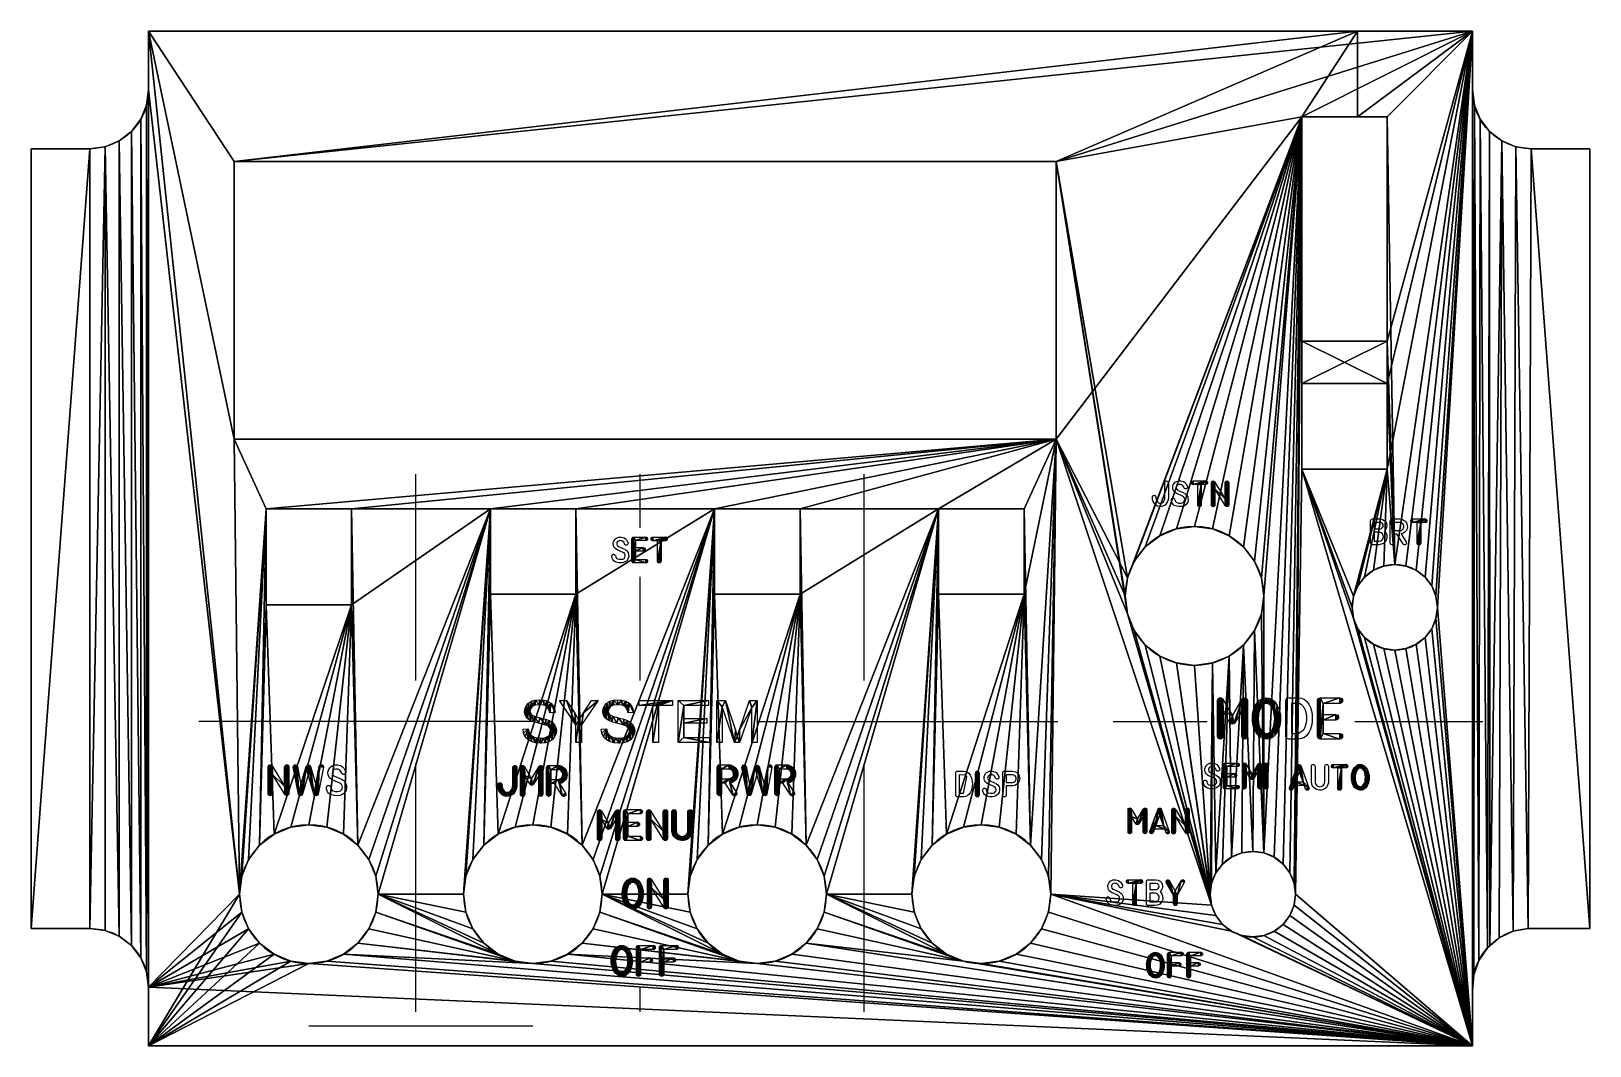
# Model space of a CAD drawing. Extents: x 61 to 207, y 170 to 265.
import ezdxf

# ---------------------------------------------------------------- set-up
doc = ezdxf.new("R2010")
doc.units = 0
doc.layers.get('0').update_dxf_attribs({"color": 13, "linetype": 'CONTINUOUS'})

# ---------------------------------------------------------------- blocks, each defined once
blk = doc.blocks.new('BRT')
for p, q in [((0, 2.26, 0.01), (0.02, 2.32, 0.01)), ((0, 0.18, 0.01), (0, 2.26, 0.01)), ((0.02, 2.32, 0.01), (0.05, 2.37, 0.01)), ((0.05, 2.37, 0.01), (0.1, 2.41, 0.01)), ((0.1, 2.41, 0.01), (0.17, 2.43, 0.01)), ((0.17, 2.43, 0.01), (0.9, 2.43, 0.01)), ((0.9, 2.09, 0.01), (0.33, 2.09, 0.01)), ((0.33, 2.09, 0.01), (0.33, 1.51, 0.01)), ((0.33, 1.51, 0.01), (0.9, 1.51, 0.01)), ((0.9, 2.43, 0.01), (1.11, 2.38, 0.01)), ((1.02, 2.06, 0.01), (0.9, 2.09, 0.01)), ((0.9, 1.51, 0.01), (1.03, 1.54, 0.01)), ((1.12, 2, 0.01), (1.02, 2.06, 0.01)), ((1.03, 1.54, 0.01), (1.12, 1.62, 0.01)), ((1.11, 2.38, 0.01), (1.28, 2.29, 0.01)), ((1.17, 1.91, 0.01), (1.12, 2, 0.01)), ((1.12, 1.62, 0.01), (1.17, 1.71, 0.01)), ((1.19, 1.81, 0.01), (1.17, 1.91, 0.01)), ((1.17, 1.71, 0.01), (1.19, 1.81, 0.01)), ((1.28, 2.29, 0.01), (1.41, 2.16, 0.01)), ((1.43, 1.48, 0.01), (1.3, 1.32, 0.01)), ((1.41, 2.16, 0.01), (1.49, 2.01, 0.01)), ((1.5, 1.66, 0.01), (1.43, 1.48, 0.01)), ((1.49, 2.01, 0.01), (1.52, 1.84, 0.01)), ((1.52, 1.84, 0.01), (1.5, 1.66, 0.01)), ((1.85, 2.26, 0.01), (1.86, 2.32, 0.01)), ((1.85, 0.18, 0.01), (1.85, 2.26, 0.01)), ((1.86, 2.32, 0.01), (1.89, 2.38, 0.01)), ((1.89, 2.38, 0.01), (1.95, 2.41, 0.01)), ((1.95, 2.41, 0.01), (2.01, 2.43, 0.01)), ((2.01, 2.43, 0.01), (2.74, 2.43, 0.01)), ((2.76, 2.09, 0.01), (2.18, 2.09, 0.01)), ((2.18, 2.09, 0.01), (2.18, 1.34, 0.01)), ((2.74, 2.43, 0.01), (2.87, 2.42, 0.01)), ((2.93, 2.05, 0.01), (2.76, 2.09, 0.01)), ((2.87, 2.42, 0.01), (2.99, 2.38, 0.01)), ((2.99, 2, 0.01), (2.93, 2.05, 0.01)), ((2.97, 1.41, 0.01), (3.05, 1.5, 0.01)), ((2.99, 2.38, 0.01), (3.1, 2.33, 0.01)), ((3.05, 1.93, 0.01), (2.99, 2, 0.01)), ((3.1, 1.86, 0.01), (3.05, 1.93, 0.01)), ((3.05, 1.5, 0.01), (3.1, 1.6, 0.01)), ((3.1, 2.33, 0.01), (3.2, 2.26, 0.01)), ((3.12, 1.78, 0.01), (3.1, 1.86, 0.01)), ((3.1, 1.6, 0.01), (3.12, 1.69, 0.01)), ((3.12, 1.69, 0.01), (3.12, 1.78, 0.01)), ((3.2, 2.26, 0.01), (3.29, 2.17, 0.01)), ((3.29, 2.17, 0.01), (3.36, 2.07, 0.01)), ((3.36, 2.07, 0.01), (3.41, 1.96, 0.01)), ((3.44, 1.56, 0.01), (3.4, 1.44, 0.01)), ((3.41, 1.96, 0.01), (3.44, 1.83, 0.01)), ((3.44, 1.83, 0.01), (3.46, 1.7, 0.01)), ((3.46, 1.7, 0.01), (3.44, 1.56, 0.01)), ((3.77, 2.26, 0.01), (3.78, 2.33, 0.01)), ((3.78, 2.19, 0.01), (3.77, 2.26, 0.01)), ((3.78, 2.33, 0.01), (3.81, 2.38, 0.01)), ((3.81, 2.14, 0.01), (3.78, 2.19, 0.01)), ((3.81, 2.38, 0.01), (3.86, 2.41, 0.01)), ((3.86, 2.11, 0.01), (3.81, 2.14, 0.01)), ((3.86, 2.41, 0.01), (3.93, 2.43, 0.01)), ((3.93, 2.09, 0.01), (3.86, 2.11, 0.01)), ((3.93, 2.43, 0.01), (5.13, 2.43, 0.01)), ((4.37, 2.09, 0.01), (3.93, 2.09, 0.01)), ((4.37, 0.18, 0.01), (4.37, 2.09, 0.01)), ((5.13, 2.09, 0.01), (4.7, 2.09, 0.01)), ((4.7, 2.09, 0.01), (4.7, 0.18, 0.01)), ((5.13, 2.43, 0.01), (5.2, 2.41, 0.01)), ((5.2, 2.11, 0.01), (5.13, 2.09, 0.01)), ((5.2, 2.41, 0.01), (5.25, 2.38, 0.01)), ((5.25, 2.14, 0.01), (5.2, 2.11, 0.01)), ((5.25, 2.38, 0.01), (5.28, 2.33, 0.01)), ((5.28, 2.19, 0.01), (5.25, 2.14, 0.01)), ((5.28, 2.33, 0.01), (5.29, 2.26, 0.01)), ((5.29, 2.26, 0.01), (5.28, 2.19, 0.01)), ((0.02, 0.11, 0.01), (0, 0.18, 0.01)), ((0.05, 0.06, 0.01), (0.02, 0.11, 0.01)), ((0.1, 0.03, 0.01), (0.05, 0.06, 0.01)), ((0.17, 0.01, 0.01), (0.1, 0.03, 0.01)), ((0.79, 0.01, 0.01), (0.17, 0.01, 0.01)), ((0.81, 1.18, 0.01), (0.33, 1.18, 0.01)), ((0.33, 1.18, 0.01), (0.33, 0.35, 0.01)), ((0.33, 0.35, 0.01), (0.79, 0.35, 0.01)), ((0.79, 0.35, 0.01), (0.97, 0.38, 0.01)), ((1.04, 0.06, 0.01), (0.8, 0.01, 0.01)), ((0.99, 1.13, 0.01), (0.81, 1.18, 0.01)), ((0.97, 0.38, 0.01), (1.1, 0.48, 0.01)), ((1.11, 1.02, 0.01), (0.99, 1.13, 0.01)), ((1.24, 0.16, 0.01), (1.04, 0.06, 0.01)), ((1.1, 0.48, 0.01), (1.18, 0.6, 0.01)), ((1.19, 0.89, 0.01), (1.11, 1.02, 0.01)), ((1.18, 0.6, 0.01), (1.21, 0.74, 0.01)), ((1.21, 0.74, 0.01), (1.19, 0.89, 0.01)), ((1.39, 0.31, 0.01), (1.24, 0.16, 0.01)), ((1.3, 1.32, 0.01), (1.44, 1.12, 0.01)), ((1.49, 0.49, 0.01), (1.39, 0.31, 0.01)), ((1.44, 1.12, 0.01), (1.52, 0.91, 0.01)), ((1.54, 0.69, 0.01), (1.49, 0.49, 0.01)), ((1.52, 0.91, 0.01), (1.54, 0.69, 0.01)), ((1.86, 0.1, 0.01), (1.85, 0.18, 0.01)), ((1.91, 0.05, 0.01), (1.86, 0.1, 0.01)), ((2, 0.01, 0.01), (1.91, 0.05, 0.01)), ((2.09, 0.03, 0.01), (2, 0.01, 0.01)), ((2.16, 0.09, 0.01), (2.09, 0.03, 0.01)), ((2.18, 0.18, 0.01), (2.16, 0.09, 0.01)), ((2.18, 1.34, 0.01), (2.74, 1.34, 0.01)), ((2.47, 1.01, 0.01), (2.18, 1.01, 0.01)), ((2.18, 1.01, 0.01), (2.18, 0.18, 0.01)), ((3.06, 0.09, 0.01), (2.47, 1.01, 0.01)), ((2.74, 1.34, 0.01), (2.86, 1.36, 0.01)), ((2.86, 1.36, 0.01), (2.97, 1.41, 0.01)), ((2.86, 1.02, 0.01), (3.34, 0.27, 0.01)), ((3.02, 1.06, 0.01), (2.88, 1.02, 0.01)), ((3.13, 1.12, 0.01), (3.02, 1.06, 0.01)), ((3.1, 0.04, 0.01), (3.06, 0.09, 0.01)), ((3.16, 0.02, 0.01), (3.1, 0.04, 0.01)), ((3.24, 1.21, 0.01), (3.13, 1.12, 0.01)), ((3.23, 0.02, 0.01), (3.16, 0.02, 0.01)), ((3.29, 0.04, 0.01), (3.23, 0.02, 0.01)), ((3.33, 1.31, 0.01), (3.24, 1.21, 0.01)), ((3.34, 0.09, 0.01), (3.29, 0.04, 0.01)), ((3.4, 1.44, 0.01), (3.33, 1.31, 0.01)), ((3.34, 0.27, 0.01), (3.36, 0.2, 0.01)), ((3.36, 0.15, 0.01), (3.34, 0.09, 0.01)), ((3.36, 0.2, 0.01), (3.36, 0.15, 0.01)), ((4.38, 0.11, 0.01), (4.37, 0.18, 0.01)), ((4.41, 0.05, 0.01), (4.38, 0.11, 0.01)), ((4.46, 0.02, 0.01), (4.41, 0.05, 0.01)), ((4.52, 0.01, 0.01), (4.46, 0.02, 0.01)), ((4.59, 0.02, 0.01), (4.52, 0.01, 0.01)), ((4.64, 0.05, 0.01), (4.59, 0.02, 0.01)), ((4.68, 0.1, 0.01), (4.64, 0.05, 0.01)), ((4.7, 0.18, 0.01), (4.68, 0.1, 0.01))]:
    blk.add_line(p, q)
mesh = blk.add_polyface()
corners = [(3.78, 2.33, 0.01), (3.78, 2.19, 0.01), (3.77, 2.26, 0.01), (3.81, 2.14, 0.01), (3.81, 2.38, 0.01), (3.86, 2.11, 0.01), (3.86, 2.41, 0.01), (3.93, 2.09, 0.01), (3.93, 2.43, 0.01), (5.13, 2.43, 0.01), (4.37, 2.09, 0.01), (4.7, 2.09, 0.01), (4.37, 0.18, 0.01), (4.38, 0.11, 0.01), (4.41, 0.05, 0.01), (4.46, 0.02, 0.01), (4.52, 0.01, 0.01), (4.59, 0.02, 0.01), (4.64, 0.05, 0.01), (4.68, 0.1, 0.01), (5.13, 2.09, 0.01), (5.2, 2.41, 0.01), (5.2, 2.11, 0.01), (5.25, 2.38, 0.01), (5.25, 2.14, 0.01), (5.28, 2.33, 0.01), (5.28, 2.19, 0.01), (5.29, 2.26, 0.01), (4.7, 0.18, 0.01)]
mesh.append_faces([[corners[k] for k in face] for face in [(0, 1, 2), (26, 25, 27)]], dxfattribs={"vtx0": -1})
mesh.append_faces([[corners[k] for k in face] for face in [(1, 0, 3), (3, 4, 5), (5, 6, 7), (7, 9, 10), (10, 11, 12), (12, 11, 13), (13, 11, 14), (14, 11, 15), (15, 11, 16), (16, 11, 17), (17, 11, 18), (18, 11, 19), (11, 9, 20), (20, 21, 22), (22, 23, 24), (24, 25, 26)]], dxfattribs={"vtx0": -1, "vtx1": -1})
mesh.append_faces([[corners[k] for k in face] for face in [(10, 9, 11)]], dxfattribs={"vtx0": -1, "vtx1": -1, "vtx2": -1})
mesh.append_faces([[corners[k] for k in face] for face in [(3, 0, 4), (5, 4, 6), (7, 6, 8), (7, 8, 9), (20, 9, 21), (22, 21, 23), (24, 23, 25)]], dxfattribs={"vtx0": -1, "vtx2": -1})
mesh.append_faces([[corners[k] for k in face] for face in [(28, 19, 11)]], dxfattribs={"vtx1": -1})
blk = doc.blocks.new('SET_1')
for p, q in [((0.13, 1.78, 0.01), (0.14, 1.92, 0.01)), ((0.16, 1.63, 0.01), (0.13, 1.78, 0.01)), ((0.14, 1.92, 0.01), (0.19, 2.05, 0.01)), ((0.2, 1.51, 0.01), (0.16, 1.63, 0.01)), ((0.19, 2.05, 0.01), (0.27, 2.18, 0.01)), ((0.27, 1.4, 0.01), (0.2, 1.51, 0.01)), ((0.27, 2.18, 0.01), (0.37, 2.28, 0.01)), ((0.37, 2.28, 0.01), (0.49, 2.36, 0.01)), ((0.51, 1.95, 0.01), (0.47, 1.86, 0.01)), ((0.47, 1.86, 0.01), (0.47, 1.76, 0.01)), ((0.47, 1.76, 0.01), (0.51, 1.64, 0.01)), ((0.49, 2.36, 0.01), (0.62, 2.4, 0.01)), ((0.61, 2.05, 0.01), (0.51, 1.95, 0.01)), ((0.51, 1.64, 0.01), (0.59, 1.55, 0.01)), ((0.59, 1.55, 0.01), (0.63, 1.53, 0.01)), ((0.75, 2.09, 0.01), (0.61, 2.05, 0.01)), ((0.62, 2.4, 0.01), (0.76, 2.42, 0.01)), ((0.64, 1.53, 0.01), (1.19, 1.29, 0.01)), ((0.86, 2.08, 0.01), (0.75, 2.09, 0.01)), ((0.76, 2.42, 0.01), (0.89, 2.41, 0.01)), ((0.94, 2.07, 0.01), (0.86, 2.08, 0.01)), ((0.89, 2.41, 0.01), (1.02, 2.39, 0.01)), ((0.99, 2.05, 0.01), (0.94, 2.07, 0.01)), ((1.04, 2.02, 0.01), (0.99, 2.05, 0.01)), ((1.02, 2.39, 0.01), (1.14, 2.35, 0.01)), ((1.14, 1.9, 0.01), (1.04, 2.02, 0.01)), ((1.14, 2.35, 0.01), (1.27, 2.27, 0.01)), ((1.2, 1.76, 0.01), (1.14, 1.9, 0.01)), ((1.25, 1.7, 0.01), (1.2, 1.76, 0.01)), ((1.32, 1.67, 0.01), (1.25, 1.7, 0.01)), ((1.27, 2.27, 0.01), (1.36, 2.16, 0.01)), ((1.39, 1.67, 0.01), (1.32, 1.67, 0.01)), ((1.36, 2.16, 0.01), (1.51, 1.9, 0.01)), ((1.45, 1.7, 0.01), (1.39, 1.67, 0.01)), ((1.47, 1.72, 0.01), (1.45, 1.7, 0.01)), ((1.5, 1.76, 0.01), (1.47, 1.72, 0.01)), ((1.52, 1.81, 0.01), (1.5, 1.76, 0.01)), ((1.51, 1.9, 0.01), (1.52, 1.87, 0.01)), ((1.52, 1.87, 0.01), (1.52, 1.81, 0.01)), ((1.88, 2.25, 0.01), (1.9, 2.32, 0.01)), ((1.88, 0.17, 0.01), (1.88, 2.25, 0.01)), ((1.9, 2.32, 0.01), (1.93, 2.37, 0.01)), ((1.93, 2.37, 0.01), (1.98, 2.4, 0.01)), ((1.98, 2.4, 0.01), (2.04, 2.42, 0.01)), ((2.04, 2.42, 0.01), (3.18, 2.42, 0.01)), ((3.18, 2.09, 0.01), (2.21, 2.09, 0.01)), ((2.21, 2.09, 0.01), (2.21, 1.44, 0.01)), ((3.18, 2.42, 0.01), (3.26, 2.4, 0.01)), ((3.26, 2.1, 0.01), (3.18, 2.09, 0.01)), ((3.26, 2.4, 0.01), (3.31, 2.37, 0.01)), ((3.31, 2.13, 0.01), (3.26, 2.1, 0.01)), ((3.31, 2.37, 0.01), (3.34, 2.32, 0.01)), ((3.34, 2.18, 0.01), (3.31, 2.13, 0.01)), ((3.34, 2.32, 0.01), (3.35, 2.25, 0.01)), ((3.35, 2.25, 0.01), (3.34, 2.18, 0.01)), ((3.68, 2.25, 0.01), (3.69, 2.32, 0.01)), ((3.69, 2.18, 0.01), (3.68, 2.25, 0.01)), ((3.69, 2.32, 0.01), (3.72, 2.37, 0.01)), ((3.72, 2.13, 0.01), (3.69, 2.18, 0.01)), ((3.72, 2.37, 0.01), (3.77, 2.4, 0.01)), ((3.77, 2.1, 0.01), (3.72, 2.13, 0.01)), ((3.77, 2.4, 0.01), (3.84, 2.42, 0.01)), ((3.84, 2.08, 0.01), (3.77, 2.1, 0.01)), ((3.84, 2.42, 0.01), (5.04, 2.42, 0.01)), ((4.28, 2.08, 0.01), (3.84, 2.08, 0.01)), ((4.28, 0.17, 0.01), (4.28, 2.08, 0.01)), ((5.04, 2.08, 0.01), (4.61, 2.08, 0.01)), ((4.61, 2.08, 0.01), (4.61, 0.17, 0.01)), ((5.04, 2.42, 0.01), (5.11, 2.4, 0.01)), ((5.11, 2.1, 0.01), (5.04, 2.08, 0.01)), ((5.11, 2.4, 0.01), (5.16, 2.37, 0.01)), ((5.16, 2.13, 0.01), (5.11, 2.1, 0.01)), ((5.16, 2.37, 0.01), (5.19, 2.32, 0.01)), ((5.19, 2.18, 0.01), (5.16, 2.13, 0.01)), ((5.19, 2.32, 0.01), (5.2, 2.25, 0.01)), ((5.2, 2.25, 0.01), (5.19, 2.18, 0.01)), ((0, 0.61, 0.01), (0.01, 0.69, 0.01)), ((0.02, 0.53, 0.01), (0, 0.61, 0.01)), ((0.01, 0.69, 0.01), (0.05, 0.76, 0.01)), ((0.04, 0.45, 0.01), (0.02, 0.53, 0.01)), ((0.1, 0.31, 0.01), (0.04, 0.45, 0.01)), ((0.05, 0.76, 0.01), (0.11, 0.81, 0.01)), ((0.18, 0.2, 0.01), (0.1, 0.31, 0.01)), ((0.11, 0.81, 0.01), (0.19, 0.81, 0.01)), ((0.28, 0.13, 0.01), (0.18, 0.2, 0.01)), ((0.19, 0.81, 0.01), (0.27, 0.77, 0.01)), ((0.37, 1.31, 0.01), (0.27, 1.4, 0.01)), ((0.27, 0.77, 0.01), (0.32, 0.7, 0.01)), ((0.4, 0.08, 0.01), (0.28, 0.13, 0.01)), ((0.33, 0.69, 0.01), (0.36, 0.57, 0.01)), ((0.36, 0.57, 0.01), (0.4, 0.48, 0.01)), ((0.49, 1.23, 0.01), (0.37, 1.31, 0.01)), ((0.4, 0.48, 0.01), (0.46, 0.42, 0.01)), ((0.65, 0.02, 0.01), (0.4, 0.08, 0.01)), ((0.46, 0.42, 0.01), (0.52, 0.38, 0.01)), ((1.05, 0.98, 0.01), (0.51, 1.22, 0.01)), ((0.52, 0.38, 0.01), (0.69, 0.35, 0.01)), ((0.92, 0.01, 0.01), (0.65, 0.02, 0.01)), ((0.69, 0.35, 0.01), (0.92, 0.34, 0.01)), ((0.92, 0.34, 0.01), (1.02, 0.35, 0.01)), ((1.08, 0.03, 0.01), (0.92, 0.01, 0.01)), ((1.02, 0.35, 0.01), (1.11, 0.39, 0.01)), ((1.14, 0.93, 0.01), (1.05, 0.98, 0.01)), ((1.23, 0.09, 0.01), (1.08, 0.03, 0.01)), ((1.11, 0.39, 0.01), (1.18, 0.46, 0.01)), ((1.21, 0.85, 0.01), (1.14, 0.93, 0.01)), ((1.18, 0.46, 0.01), (1.23, 0.55, 0.01)), ((1.24, 0.75, 0.01), (1.21, 0.85, 0.01)), ((1.23, 0.55, 0.01), (1.25, 0.65, 0.01)), ((1.36, 0.17, 0.01), (1.23, 0.09, 0.01)), ((1.24, 1.26, 0.01), (1.39, 1.15, 0.01)), ((1.25, 0.65, 0.01), (1.24, 0.75, 0.01)), ((1.47, 0.3, 0.01), (1.36, 0.17, 0.01)), ((1.39, 1.15, 0.01), (1.47, 1.05, 0.01)), ((1.47, 1.05, 0.01), (1.53, 0.94, 0.01)), ((1.54, 0.44, 0.01), (1.47, 0.3, 0.01)), ((1.53, 0.94, 0.01), (1.57, 0.81, 0.01)), ((1.58, 0.59, 0.01), (1.54, 0.44, 0.01)), ((1.57, 0.81, 0.01), (1.58, 0.59, 0.01)), ((1.89, 0.1, 0.01), (1.88, 0.17, 0.01)), ((1.93, 0.05, 0.01), (1.89, 0.1, 0.01)), ((1.98, 0.02, 0.01), (1.93, 0.05, 0.01)), ((2.04, 0, 0.01), (1.98, 0.02, 0.01)), ((3.18, 0, 0.01), (2.04, 0, 0.01)), ((2.21, 1.44, 0.01), (2.95, 1.44, 0.01)), ((2.95, 1.11, 0.01), (2.21, 1.11, 0.01)), ((2.21, 1.11, 0.01), (2.21, 0.33, 0.01)), ((2.21, 0.33, 0.01), (3.18, 0.33, 0.01)), ((2.95, 1.44, 0.01), (3.03, 1.42, 0.01)), ((3.03, 1.13, 0.01), (2.95, 1.11, 0.01)), ((3.03, 1.42, 0.01), (3.08, 1.39, 0.01)), ((3.08, 1.16, 0.01), (3.03, 1.13, 0.01)), ((3.08, 1.39, 0.01), (3.11, 1.34, 0.01)), ((3.11, 1.21, 0.01), (3.08, 1.16, 0.01)), ((3.11, 1.34, 0.01), (3.12, 1.27, 0.01)), ((3.12, 1.27, 0.01), (3.11, 1.21, 0.01)), ((3.18, 0.33, 0.01), (3.26, 0.31, 0.01)), ((3.26, 0.02, 0.01), (3.18, 0, 0.01)), ((3.26, 0.31, 0.01), (3.31, 0.28, 0.01)), ((3.31, 0.05, 0.01), (3.26, 0.02, 0.01)), ((3.31, 0.28, 0.01), (3.34, 0.23, 0.01)), ((3.34, 0.1, 0.01), (3.31, 0.05, 0.01)), ((3.34, 0.23, 0.01), (3.35, 0.17, 0.01)), ((3.35, 0.17, 0.01), (3.34, 0.1, 0.01)), ((4.29, 0.1, 0.01), (4.28, 0.17, 0.01)), ((4.32, 0.04, 0.01), (4.29, 0.1, 0.01)), ((4.37, 0.01, 0.01), (4.32, 0.04, 0.01)), ((4.43, 0, 0.01), (4.37, 0.01, 0.01)), ((4.5, 0.01, 0.01), (4.43, 0, 0.01)), ((4.55, 0.04, 0.01), (4.5, 0.01, 0.01)), ((4.59, 0.09, 0.01), (4.55, 0.04, 0.01)), ((4.61, 0.17, 0.01), (4.59, 0.09, 0.01))]:
    blk.add_line(p, q)
mesh = blk.add_polyface()
corners = [(1.9, 2.32, 0.01), (1.88, 0.17, 0.01), (1.88, 2.25, 0.01), (1.89, 0.1, 0.01), (1.93, 0.05, 0.01), (1.93, 2.37, 0.01), (1.98, 0.02, 0.01), (1.98, 2.4, 0.01), (2.04, 0, 0.01), (2.04, 2.42, 0.01), (2.21, 2.09, 0.01), (3.18, 2.42, 0.01), (3.18, 2.09, 0.01), (3.26, 2.4, 0.01), (3.26, 2.1, 0.01), (3.31, 2.13, 0.01), (3.31, 2.37, 0.01), (3.34, 2.18, 0.01), (3.34, 2.32, 0.01), (3.35, 2.25, 0.01), (2.95, 1.44, 0.01), (2.21, 1.11, 0.01), (2.21, 1.44, 0.01), (2.95, 1.11, 0.01), (3.03, 1.42, 0.01), (3.03, 1.13, 0.01), (3.08, 1.16, 0.01), (3.08, 1.39, 0.01), (3.11, 1.21, 0.01), (3.11, 1.34, 0.01), (3.12, 1.27, 0.01), (2.21, 0.33, 0.01), (3.18, 0, 0.01), (3.18, 0.33, 0.01), (3.26, 0.31, 0.01), (3.26, 0.02, 0.01), (3.31, 0.28, 0.01), (3.31, 0.05, 0.01), (3.34, 0.23, 0.01), (3.34, 0.1, 0.01), (3.35, 0.17, 0.01)]
mesh.append_faces([[corners[k] for k in face] for face in [(0, 1, 2), (17, 18, 19), (28, 29, 30), (39, 38, 40)]], dxfattribs={"vtx0": -1})
mesh.append_faces([[corners[k] for k in face] for face in [(1, 0, 3), (3, 0, 4), (4, 5, 6), (6, 7, 8), (10, 11, 12), (12, 13, 14), (14, 13, 15), (15, 16, 17), (20, 21, 22), (21, 20, 23), (23, 24, 25), (25, 24, 26), (26, 27, 28), (8, 31, 32), (31, 22, 21), (32, 34, 35), (35, 36, 37), (37, 38, 39)]], dxfattribs={"vtx0": -1, "vtx1": -1})
mesh.append_faces([[corners[k] for k in face] for face in [(8, 9, 10), (31, 8, 10)]], dxfattribs={"vtx0": -1, "vtx1": -1, "vtx2": -1})
mesh.append_faces([[corners[k] for k in face] for face in [(4, 0, 5), (6, 5, 7), (8, 7, 9), (10, 9, 11), (12, 11, 13), (15, 13, 16), (17, 16, 18), (23, 20, 24), (26, 24, 27), (28, 27, 29), (31, 10, 22), (32, 31, 33), (32, 33, 34), (35, 34, 36), (37, 36, 38)]], dxfattribs={"vtx0": -1, "vtx2": -1})
mesh = blk.add_polyface()
corners = [(3.69, 2.32, 0.01), (3.69, 2.18, 0.01), (3.68, 2.25, 0.01), (3.72, 2.13, 0.01), (3.72, 2.37, 0.01), (3.77, 2.1, 0.01), (3.77, 2.4, 0.01), (3.84, 2.08, 0.01), (3.84, 2.42, 0.01), (5.04, 2.42, 0.01), (4.28, 2.08, 0.01), (4.61, 2.08, 0.01), (4.28, 0.17, 0.01), (4.29, 0.1, 0.01), (4.32, 0.04, 0.01), (4.37, 0.01, 0.01), (4.43, 0, 0.01), (4.5, 0.01, 0.01), (4.55, 0.04, 0.01), (4.59, 0.09, 0.01), (5.04, 2.08, 0.01), (5.11, 2.4, 0.01), (5.11, 2.1, 0.01), (5.16, 2.37, 0.01), (5.16, 2.13, 0.01), (5.19, 2.32, 0.01), (5.19, 2.18, 0.01), (5.2, 2.25, 0.01), (4.61, 0.17, 0.01)]
mesh.append_faces([[corners[k] for k in face] for face in [(0, 1, 2), (26, 25, 27)]], dxfattribs={"vtx0": -1})
mesh.append_faces([[corners[k] for k in face] for face in [(1, 0, 3), (3, 4, 5), (5, 6, 7), (7, 9, 10), (10, 11, 12), (12, 11, 13), (13, 11, 14), (14, 11, 15), (15, 11, 16), (16, 11, 17), (17, 11, 18), (18, 11, 19), (11, 9, 20), (20, 21, 22), (22, 23, 24), (24, 25, 26)]], dxfattribs={"vtx0": -1, "vtx1": -1})
mesh.append_faces([[corners[k] for k in face] for face in [(10, 9, 11)]], dxfattribs={"vtx0": -1, "vtx1": -1, "vtx2": -1})
mesh.append_faces([[corners[k] for k in face] for face in [(3, 0, 4), (5, 4, 6), (7, 6, 8), (7, 8, 9), (20, 9, 21), (22, 21, 23), (24, 23, 25)]], dxfattribs={"vtx0": -1, "vtx2": -1})
mesh.append_faces([[corners[k] for k in face] for face in [(28, 19, 11)]], dxfattribs={"vtx1": -1})
blk = doc.blocks.new('SYSTEM_1')
for p, q in [((0.4, 2.98, 0.02), (0.44, 3.27, 0.02)), ((0.43, 2.73, 0.02), (0.4, 2.98, 0.02)), ((0.44, 3.27, 0.02), (0.57, 3.54, 0.02)), ((0.57, 3.54, 0.02), (0.77, 3.77, 0.02)), ((0.77, 3.77, 0.02), (1.06, 3.93, 0.02)), ((0.95, 3.24, 0.02), (0.9, 3.02, 0.02)), ((0.9, 3.02, 0.02), (0.94, 2.82, 0.02)), ((1.11, 3.44, 0.02), (0.95, 3.24, 0.02)), ((1.06, 3.93, 0.02), (1.4, 4.03, 0.02)), ((1.24, 3.51, 0.02), (1.11, 3.44, 0.02)), ((1.39, 3.57, 0.02), (1.24, 3.51, 0.02)), ((1.8, 3.61, 0.02), (1.39, 3.57, 0.02)), ((1.4, 4.03, 0.02), (1.78, 4.07, 0.02)), ((1.78, 4.07, 0.02), (2.19, 4.03, 0.02)), ((2.2, 3.56, 0.02), (1.8, 3.61, 0.02)), ((2.19, 4.03, 0.02), (2.55, 3.93, 0.02)), ((2.36, 3.5, 0.02), (2.2, 3.56, 0.02)), ((2.49, 3.42, 0.02), (2.36, 3.5, 0.02)), ((2.59, 3.31, 0.02), (2.49, 3.42, 0.02)), ((2.55, 3.93, 0.02), (2.85, 3.75, 0.02)), ((2.67, 3.18, 0.02), (2.59, 3.31, 0.02)), ((2.76, 2.85, 0.02), (2.67, 3.18, 0.02)), ((2.85, 3.75, 0.02), (3.07, 3.51, 0.02)), ((3.07, 3.51, 0.02), (3.2, 3.22, 0.02)), ((3.2, 3.22, 0.02), (3.26, 2.89, 0.02)), ((5.2, 1.73, 0.02), (3.68, 4, 0.02)), ((3.68, 4, 0.02), (4.31, 4, 0.02)), ((7.29, 4, 0.02), (5.72, 1.73, 0.02)), ((6.68, 4, 0.02), (7.29, 4, 0.02)), ((7.73, 2.98, 0.02), (7.77, 3.27, 0.02)), ((7.76, 2.73, 0.02), (7.73, 2.98, 0.02)), ((7.77, 3.27, 0.02), (7.9, 3.54, 0.02)), ((7.9, 3.54, 0.02), (8.1, 3.77, 0.02)), ((8.1, 3.77, 0.02), (8.39, 3.93, 0.02)), ((8.28, 3.24, 0.02), (8.23, 3.02, 0.02)), ((8.23, 3.02, 0.02), (8.27, 2.82, 0.02)), ((8.44, 3.44, 0.02), (8.28, 3.24, 0.02)), ((8.39, 3.93, 0.02), (8.73, 4.03, 0.02)), ((8.57, 3.51, 0.02), (8.44, 3.44, 0.02)), ((8.72, 3.57, 0.02), (8.57, 3.51, 0.02)), ((9.13, 3.61, 0.02), (8.72, 3.57, 0.02)), ((8.73, 4.03, 0.02), (9.11, 4.07, 0.02)), ((9.11, 4.07, 0.02), (9.52, 4.03, 0.02)), ((9.53, 3.56, 0.02), (9.13, 3.61, 0.02)), ((9.52, 4.03, 0.02), (9.88, 3.93, 0.02)), ((9.69, 3.5, 0.02), (9.53, 3.56, 0.02)), ((9.82, 3.42, 0.02), (9.69, 3.5, 0.02)), ((9.92, 3.31, 0.02), (9.82, 3.42, 0.02)), ((9.88, 3.93, 0.02), (10.18, 3.75, 0.02)), ((10, 3.18, 0.02), (9.92, 3.31, 0.02)), ((10.09, 2.85, 0.02), (10, 3.18, 0.02)), ((10.18, 3.75, 0.02), (10.4, 3.51, 0.02)), ((10.4, 3.51, 0.02), (10.53, 3.22, 0.02)), ((10.53, 3.22, 0.02), (10.59, 2.89, 0.02)), ((11.12, 3.54, 0.02), (11.12, 4, 0.02)), ((11.12, 4, 0.02), (14.24, 4, 0.02)), ((12.42, 3.54, 0.02), (11.12, 3.54, 0.02)), ((12.42, 0.07, 0.02), (12.42, 3.54, 0.02)), ((14.24, 3.54, 0.02), (12.94, 3.54, 0.02)), ((12.94, 3.54, 0.02), (12.94, 0.07, 0.02)), ((14.24, 4, 0.02), (14.24, 3.54, 0.02)), ((14.78, 0.07, 0.02), (14.78, 4, 0.02)), ((14.78, 4, 0.02), (17.63, 4, 0.02)), ((17.63, 3.54, 0.02), (15.31, 3.54, 0.02)), ((15.31, 3.54, 0.02), (15.31, 2.33, 0.02)), ((17.63, 4, 0.02), (17.63, 3.54, 0.02)), ((18.42, 0.07, 0.02), (18.42, 4, 0.02)), ((18.42, 4, 0.02), (19.21, 4, 0.02)), ((20.06, 0.07, 0.02), (18.92, 3.42, 0.02)), ((18.92, 3.42, 0.02), (18.92, 0.07, 0.02)), ((21.67, 3.36, 0.02), (20.53, 0.07, 0.02)), ((21.48, 4, 0.02), (22.18, 4, 0.02)), ((21.67, 0.07, 0.02), (21.67, 3.36, 0.02)), ((22.18, 4, 0.02), (22.18, 0.07, 0.02)), ((0.54, 2.49, 0.02), (0.43, 2.73, 0.02)), ((0.71, 2.29, 0.02), (0.54, 2.49, 0.02)), ((0.96, 2.13, 0.02), (0.71, 2.29, 0.02)), ((0.94, 2.82, 0.02), (1.05, 2.67, 0.02)), ((1.25, 2.01, 0.02), (0.96, 2.13, 0.02)), ((1.05, 2.67, 0.02), (1.32, 2.53, 0.02)), ((1.71, 1.88, 0.02), (1.25, 2.01, 0.02)), ((1.32, 2.53, 0.02), (1.84, 2.39, 0.02)), ((2.41, 1.69, 0.02), (1.71, 1.88, 0.02)), ((1.84, 2.39, 0.02), (2.37, 2.25, 0.02)), ((2.37, 2.25, 0.02), (2.71, 2.14, 0.02)), ((2.63, 1.59, 0.02), (2.41, 1.69, 0.02)), ((2.77, 1.46, 0.02), (2.63, 1.59, 0.02)), ((2.71, 2.14, 0.02), (3.01, 1.96, 0.02)), ((3.26, 2.89, 0.02), (2.76, 2.85, 0.02)), ((3.01, 1.96, 0.02), (3.21, 1.74, 0.02)), ((3.21, 1.74, 0.02), (3.34, 1.48, 0.02)), ((3.34, 1.48, 0.02), (3.38, 1.18, 0.02)), ((5.2, 0.07, 0.02), (5.2, 1.73, 0.02)), ((5.72, 1.73, 0.02), (5.72, 0.07, 0.02)), ((7.86, 2.49, 0.02), (7.76, 2.73, 0.02)), ((8.04, 2.29, 0.02), (7.86, 2.49, 0.02)), ((8.28, 2.13, 0.02), (8.04, 2.29, 0.02)), ((8.27, 2.82, 0.02), (8.38, 2.67, 0.02)), ((8.58, 2.01, 0.02), (8.28, 2.13, 0.02)), ((8.38, 2.67, 0.02), (8.65, 2.53, 0.02)), ((9.04, 1.88, 0.02), (8.58, 2.01, 0.02)), ((8.65, 2.53, 0.02), (9.17, 2.39, 0.02)), ((9.74, 1.69, 0.02), (9.04, 1.88, 0.02)), ((9.17, 2.39, 0.02), (9.7, 2.25, 0.02)), ((9.7, 2.25, 0.02), (10.04, 2.14, 0.02)), ((9.96, 1.59, 0.02), (9.74, 1.69, 0.02)), ((10.1, 1.46, 0.02), (9.96, 1.59, 0.02)), ((10.04, 2.14, 0.02), (10.33, 1.96, 0.02)), ((10.59, 2.89, 0.02), (10.09, 2.85, 0.02)), ((10.33, 1.96, 0.02), (10.54, 1.74, 0.02)), ((10.54, 1.74, 0.02), (10.67, 1.48, 0.02)), ((10.67, 1.48, 0.02), (10.71, 1.18, 0.02)), ((15.31, 2.33, 0.02), (17.48, 2.33, 0.02)), ((17.48, 1.87, 0.02), (15.31, 1.87, 0.02)), ((15.31, 1.87, 0.02), (15.31, 0.53, 0.02)), ((17.48, 2.33, 0.02), (17.48, 1.87, 0.02)), ((0.25, 1.33, 0.02), (0.74, 1.37, 0.02)), ((0.31, 0.96, 0.02), (0.25, 1.33, 0.02)), ((0.46, 0.62, 0.02), (0.31, 0.96, 0.02)), ((0.71, 0.35, 0.02), (0.46, 0.62, 0.02)), ((1.03, 0.16, 0.02), (0.71, 0.35, 0.02)), ((0.74, 1.37, 0.02), (0.8, 1.1, 0.02)), ((0.8, 1.1, 0.02), (0.9, 0.89, 0.02)), ((0.9, 0.89, 0.02), (1.06, 0.72, 0.02)), ((1.43, 0.04, 0.02), (1.03, 0.16, 0.02)), ((1.06, 0.72, 0.02), (1.3, 0.58, 0.02)), ((1.3, 0.58, 0.02), (1.58, 0.5, 0.02)), ((1.92, 0, 0.02), (1.43, 0.04, 0.02)), ((1.58, 0.5, 0.02), (1.9, 0.47, 0.02)), ((1.9, 0.47, 0.02), (2.18, 0.49, 0.02)), ((2.32, 0.04, 0.02), (1.92, 0, 0.02)), ((2.18, 0.49, 0.02), (2.43, 0.56, 0.02)), ((2.68, 0.15, 0.02), (2.32, 0.04, 0.02)), ((2.43, 0.56, 0.02), (2.62, 0.66, 0.02)), ((2.62, 0.66, 0.02), (2.76, 0.8, 0.02)), ((2.98, 0.34, 0.02), (2.68, 0.15, 0.02)), ((2.76, 0.8, 0.02), (2.85, 0.96, 0.02)), ((2.85, 1.31, 0.02), (2.77, 1.46, 0.02)), ((2.88, 1.13, 0.02), (2.85, 1.31, 0.02)), ((2.85, 0.96, 0.02), (2.88, 1.13, 0.02)), ((3.2, 0.59, 0.02), (2.98, 0.34, 0.02)), ((3.33, 0.87, 0.02), (3.2, 0.59, 0.02)), ((3.38, 1.18, 0.02), (3.33, 0.87, 0.02)), ((5.72, 0.07, 0.02), (5.2, 0.07, 0.02)), ((7.58, 1.33, 0.02), (8.07, 1.37, 0.02)), ((7.64, 0.96, 0.02), (7.58, 1.33, 0.02)), ((7.79, 0.62, 0.02), (7.64, 0.96, 0.02)), ((8.04, 0.35, 0.02), (7.79, 0.62, 0.02)), ((8.36, 0.16, 0.02), (8.04, 0.35, 0.02)), ((8.07, 1.37, 0.02), (8.13, 1.1, 0.02)), ((8.13, 1.1, 0.02), (8.23, 0.89, 0.02)), ((8.23, 0.89, 0.02), (8.39, 0.72, 0.02)), ((8.76, 0.04, 0.02), (8.36, 0.16, 0.02)), ((8.39, 0.72, 0.02), (8.63, 0.58, 0.02)), ((8.63, 0.58, 0.02), (8.91, 0.5, 0.02)), ((9.25, 0, 0.02), (8.76, 0.04, 0.02)), ((8.91, 0.5, 0.02), (9.23, 0.47, 0.02)), ((9.23, 0.47, 0.02), (9.51, 0.49, 0.02)), ((9.65, 0.04, 0.02), (9.25, 0, 0.02)), ((9.51, 0.49, 0.02), (9.75, 0.56, 0.02)), ((10.01, 0.15, 0.02), (9.65, 0.04, 0.02)), ((9.75, 0.56, 0.02), (9.95, 0.66, 0.02)), ((9.95, 0.66, 0.02), (10.09, 0.8, 0.02)), ((10.31, 0.34, 0.02), (10.01, 0.15, 0.02)), ((10.09, 0.8, 0.02), (10.18, 0.96, 0.02)), ((10.18, 1.31, 0.02), (10.1, 1.46, 0.02)), ((10.21, 1.13, 0.02), (10.18, 1.31, 0.02)), ((10.18, 0.96, 0.02), (10.21, 1.13, 0.02)), ((10.53, 0.59, 0.02), (10.31, 0.34, 0.02)), ((10.66, 0.87, 0.02), (10.53, 0.59, 0.02)), ((10.71, 1.18, 0.02), (10.66, 0.87, 0.02)), ((12.94, 0.07, 0.02), (12.42, 0.07, 0.02)), ((17.72, 0.07, 0.02), (14.78, 0.07, 0.02)), ((15.31, 0.53, 0.02), (17.72, 0.53, 0.02)), ((17.72, 0.53, 0.02), (17.72, 0.07, 0.02)), ((18.92, 0.07, 0.02), (18.42, 0.07, 0.02)), ((20.53, 0.07, 0.02), (20.06, 0.07, 0.02)), ((22.18, 0.07, 0.02), (21.67, 0.07, 0.02))]:
    blk.add_line(p, q)
for points in [[(4.31, 4, 0.02), (5.09, 2.81, 0.02), (5.49, 2.15, 0.02)], [(5.49, 2.15, 0.02), (5.92, 2.84, 0.02), (6.68, 4, 0.02)], [(19.21, 4, 0.02), (20.14, 1.22, 0.02), (20.32, 0.63, 0.02)], [(20.32, 0.63, 0.02), (20.53, 1.26, 0.02), (21.48, 4, 0.02)]]:
    blk.add_polyline3d(points)
mesh = blk.add_polyface()
corners = [(1.06, 3.93, 0.02), (0.9, 3.02, 0.02), (0.77, 3.77, 0.02), (0.95, 3.24, 0.02), (1.11, 3.44, 0.02), (1.4, 4.03, 0.02), (1.24, 3.51, 0.02), (1.39, 3.57, 0.02), (1.8, 3.61, 0.02), (1.78, 4.07, 0.02), (2.19, 4.03, 0.02), (2.2, 3.56, 0.02), (2.55, 3.93, 0.02), (2.36, 3.5, 0.02), (2.49, 3.42, 0.02), (2.59, 3.31, 0.02), (2.85, 3.75, 0.02), (2.67, 3.18, 0.02), (2.76, 2.85, 0.02), (3.26, 2.89, 0.02), (3.07, 3.51, 0.02), (3.2, 3.22, 0.02), (0.44, 3.27, 0.02), (0.43, 2.73, 0.02), (0.4, 2.98, 0.02), (0.54, 2.49, 0.02), (0.57, 3.54, 0.02), (0.71, 2.29, 0.02), (0.96, 2.13, 0.02), (0.94, 2.82, 0.02), (1.05, 2.67, 0.02), (1.25, 2.01, 0.02), (1.32, 2.53, 0.02), (1.71, 1.88, 0.02), (1.84, 2.39, 0.02), (2.41, 1.69, 0.02), (2.37, 2.25, 0.02), (2.71, 2.14, 0.02), (2.63, 1.59, 0.02), (2.77, 1.46, 0.02), (3.01, 1.96, 0.02), (2.85, 1.31, 0.02), (2.88, 1.13, 0.02), (2.98, 0.34, 0.02), (3.2, 0.59, 0.02), (3.21, 1.74, 0.02), (3.33, 0.87, 0.02), (3.34, 1.48, 0.02), (3.38, 1.18, 0.02), (0.74, 1.37, 0.02), (0.31, 0.96, 0.02), (0.25, 1.33, 0.02), (0.46, 0.62, 0.02), (0.71, 0.35, 0.02), (0.8, 1.1, 0.02), (1.03, 0.16, 0.02), (0.9, 0.89, 0.02), (1.06, 0.72, 0.02), (1.43, 0.04, 0.02), (1.3, 0.58, 0.02), (1.58, 0.5, 0.02), (1.92, 0, 0.02), (1.9, 0.47, 0.02), (2.18, 0.49, 0.02), (2.32, 0.04, 0.02), (2.43, 0.56, 0.02), (2.68, 0.15, 0.02), (2.62, 0.66, 0.02), (2.76, 0.8, 0.02), (2.85, 0.96, 0.02)]
mesh.append_faces([[corners[k] for k in face] for face in [(19, 20, 21), (22, 23, 24), (46, 47, 48), (49, 50, 51)]], dxfattribs={"vtx0": -1})
mesh.append_faces([[corners[k] for k in face] for face in [(0, 1, 2), (1, 0, 3), (3, 0, 4), (4, 5, 6), (6, 5, 7), (7, 5, 8), (8, 10, 11), (11, 12, 13), (13, 12, 14), (14, 12, 15), (15, 16, 17), (17, 16, 18), (18, 16, 19), (23, 22, 25), (25, 26, 27), (27, 2, 28), (28, 30, 31), (31, 32, 33), (33, 34, 35), (35, 37, 38), (38, 37, 39), (39, 40, 41), (41, 40, 42), (43, 40, 44), (44, 45, 46), (50, 49, 52), (52, 49, 53), (53, 54, 55), (55, 57, 58), (58, 60, 61), (61, 63, 64), (64, 65, 66), (66, 68, 43)]], dxfattribs={"vtx0": -1, "vtx1": -1})
mesh.append_faces([[corners[k] for k in face] for face in [(28, 2, 1), (42, 40, 43)]], dxfattribs={"vtx0": -1, "vtx1": -1, "vtx2": -1})
mesh.append_faces([[corners[k] for k in face] for face in [(4, 0, 5), (8, 5, 9), (8, 9, 10), (11, 10, 12), (15, 12, 16), (19, 16, 20), (25, 22, 26), (27, 26, 2), (28, 1, 29), (28, 29, 30), (31, 30, 32), (33, 32, 34), (35, 34, 36), (35, 36, 37), (39, 37, 40), (44, 40, 45), (46, 45, 47), (53, 49, 54), (55, 54, 56), (55, 56, 57), (58, 57, 59), (58, 59, 60), (61, 60, 62), (61, 62, 63), (64, 63, 65), (66, 65, 67), (66, 67, 68), (43, 68, 69), (43, 69, 42)]], dxfattribs={"vtx0": -1, "vtx2": -1})
mesh = blk.add_polyface()
corners = [(5.92, 2.84, 0.02), (5.72, 1.73, 0.02), (5.49, 2.15, 0.02), (7.29, 4, 0.02), (6.68, 4, 0.02), (4.31, 4, 0.02), (5.2, 1.73, 0.02), (3.68, 4, 0.02), (5.09, 2.81, 0.02), (5.2, 0.07, 0.02), (5.72, 0.07, 0.02)]
mesh.append_faces([[corners[k] for k in face] for face in [(3, 0, 4), (5, 6, 7)]], dxfattribs={"vtx0": -1})
mesh.append_faces([[corners[k] for k in face] for face in [(0, 1, 2), (1, 0, 3), (6, 2, 9), (9, 2, 10), (10, 2, 1)]], dxfattribs={"vtx0": -1, "vtx1": -1})
mesh.append_faces([[corners[k] for k in face] for face in [(6, 5, 8), (6, 8, 2)]], dxfattribs={"vtx0": -1, "vtx2": -1})
mesh = blk.add_polyface()
corners = [(8.39, 3.93, 0.02), (8.23, 3.02, 0.02), (8.1, 3.77, 0.02), (8.28, 3.24, 0.02), (8.44, 3.44, 0.02), (8.73, 4.03, 0.02), (8.57, 3.51, 0.02), (8.72, 3.57, 0.02), (9.13, 3.61, 0.02), (9.11, 4.07, 0.02), (9.52, 4.03, 0.02), (9.53, 3.56, 0.02), (9.88, 3.93, 0.02), (9.69, 3.5, 0.02), (9.82, 3.42, 0.02), (9.92, 3.31, 0.02), (10.18, 3.75, 0.02), (10, 3.18, 0.02), (10.09, 2.85, 0.02), (10.59, 2.89, 0.02), (10.4, 3.51, 0.02), (10.53, 3.22, 0.02), (7.77, 3.27, 0.02), (7.76, 2.73, 0.02), (7.73, 2.98, 0.02), (7.86, 2.49, 0.02), (7.9, 3.54, 0.02), (8.04, 2.29, 0.02), (8.28, 2.13, 0.02), (8.27, 2.82, 0.02), (8.38, 2.67, 0.02), (8.58, 2.01, 0.02), (8.65, 2.53, 0.02), (9.04, 1.88, 0.02), (9.17, 2.39, 0.02), (9.74, 1.69, 0.02), (9.7, 2.25, 0.02), (10.04, 2.14, 0.02), (9.96, 1.59, 0.02), (10.1, 1.46, 0.02), (10.33, 1.96, 0.02), (10.18, 1.31, 0.02), (10.21, 1.13, 0.02), (10.31, 0.34, 0.02), (10.53, 0.59, 0.02), (10.54, 1.74, 0.02), (10.66, 0.87, 0.02), (10.67, 1.48, 0.02), (10.71, 1.18, 0.02), (8.07, 1.37, 0.02), (7.64, 0.96, 0.02), (7.58, 1.33, 0.02), (7.79, 0.62, 0.02), (8.04, 0.35, 0.02), (8.13, 1.1, 0.02), (8.36, 0.16, 0.02), (8.23, 0.89, 0.02), (8.39, 0.72, 0.02), (8.76, 0.04, 0.02), (8.63, 0.58, 0.02), (8.91, 0.5, 0.02), (9.25, 0, 0.02), (9.23, 0.47, 0.02), (9.51, 0.49, 0.02), (9.65, 0.04, 0.02), (9.75, 0.56, 0.02), (10.01, 0.15, 0.02), (9.95, 0.66, 0.02), (10.09, 0.8, 0.02), (10.18, 0.96, 0.02)]
mesh.append_faces([[corners[k] for k in face] for face in [(19, 20, 21), (22, 23, 24), (46, 47, 48), (49, 50, 51)]], dxfattribs={"vtx0": -1})
mesh.append_faces([[corners[k] for k in face] for face in [(0, 1, 2), (1, 0, 3), (3, 0, 4), (4, 5, 6), (6, 5, 7), (7, 5, 8), (8, 10, 11), (11, 12, 13), (13, 12, 14), (14, 12, 15), (15, 16, 17), (17, 16, 18), (18, 16, 19), (23, 22, 25), (25, 26, 27), (27, 2, 28), (28, 30, 31), (31, 32, 33), (33, 34, 35), (35, 37, 38), (38, 37, 39), (39, 40, 41), (41, 40, 42), (43, 40, 44), (44, 45, 46), (50, 49, 52), (52, 49, 53), (53, 54, 55), (55, 57, 58), (58, 60, 61), (61, 63, 64), (64, 65, 66), (66, 68, 43)]], dxfattribs={"vtx0": -1, "vtx1": -1})
mesh.append_faces([[corners[k] for k in face] for face in [(28, 2, 1), (42, 40, 43)]], dxfattribs={"vtx0": -1, "vtx1": -1, "vtx2": -1})
mesh.append_faces([[corners[k] for k in face] for face in [(4, 0, 5), (8, 5, 9), (8, 9, 10), (11, 10, 12), (15, 12, 16), (19, 16, 20), (25, 22, 26), (27, 26, 2), (28, 1, 29), (28, 29, 30), (31, 30, 32), (33, 32, 34), (35, 34, 36), (35, 36, 37), (39, 37, 40), (44, 40, 45), (46, 45, 47), (53, 49, 54), (55, 54, 56), (55, 56, 57), (58, 57, 59), (58, 59, 60), (61, 60, 62), (61, 62, 63), (64, 63, 65), (66, 65, 67), (66, 67, 68), (43, 68, 69), (43, 69, 42)]], dxfattribs={"vtx0": -1, "vtx2": -1})
mesh = blk.add_polyface()
corners = [(14.24, 4, 0.02), (11.12, 3.54, 0.02), (11.12, 4, 0.02), (12.42, 3.54, 0.02), (12.94, 3.54, 0.02), (12.42, 0.07, 0.02), (14.24, 3.54, 0.02), (12.94, 0.07, 0.02)]
mesh.append_faces([[corners[k] for k in face] for face in [(0, 1, 2), (4, 0, 6)]], dxfattribs={"vtx0": -1})
mesh.append_faces([[corners[k] for k in face] for face in [(1, 0, 3), (3, 4, 5)]], dxfattribs={"vtx0": -1, "vtx1": -1})
mesh.append_faces([[corners[k] for k in face] for face in [(3, 0, 4)]], dxfattribs={"vtx0": -1, "vtx1": -1, "vtx2": -1})
mesh.append_faces([[corners[k] for k in face] for face in [(7, 5, 4)]], dxfattribs={"vtx1": -1})
mesh = blk.add_polyface()
corners = [(14.78, 4, 0.02), (15.31, 3.54, 0.02), (14.78, 0.07, 0.02), (17.63, 4, 0.02), (17.63, 3.54, 0.02), (17.48, 2.33, 0.02), (15.31, 1.87, 0.02), (15.31, 2.33, 0.02), (17.48, 1.87, 0.02), (15.31, 0.53, 0.02), (17.72, 0.07, 0.02), (17.72, 0.53, 0.02)]
mesh.append_faces([[corners[k] for k in face] for face in [(1, 3, 4), (6, 5, 8), (10, 9, 11)]], dxfattribs={"vtx0": -1})
mesh.append_faces([[corners[k] for k in face] for face in [(0, 1, 2), (5, 6, 7), (2, 9, 10), (9, 7, 6)]], dxfattribs={"vtx0": -1, "vtx1": -1})
mesh.append_faces([[corners[k] for k in face] for face in [(9, 2, 1)]], dxfattribs={"vtx0": -1, "vtx1": -1, "vtx2": -1})
mesh.append_faces([[corners[k] for k in face] for face in [(1, 0, 3), (9, 1, 7)]], dxfattribs={"vtx0": -1, "vtx2": -1})
mesh = blk.add_polyface()
corners = [(18.42, 4, 0.02), (18.92, 3.42, 0.02), (18.42, 0.07, 0.02), (19.21, 4, 0.02), (20.06, 0.07, 0.02), (20.14, 1.22, 0.02), (20.32, 0.63, 0.02), (20.53, 0.07, 0.02), (20.53, 1.26, 0.02), (21.67, 3.36, 0.02), (21.48, 4, 0.02), (22.18, 4, 0.02), (21.67, 0.07, 0.02), (22.18, 0.07, 0.02), (18.92, 0.07, 0.02)]
mesh.append_faces([[corners[k] for k in face] for face in [(12, 11, 13)]], dxfattribs={"vtx0": -1})
mesh.append_faces([[corners[k] for k in face] for face in [(0, 1, 2), (1, 3, 4), (4, 6, 7), (7, 8, 9), (9, 11, 12)]], dxfattribs={"vtx0": -1, "vtx1": -1})
mesh.append_faces([[corners[k] for k in face] for face in [(1, 0, 3), (4, 3, 5), (4, 5, 6), (7, 6, 8), (9, 8, 10), (9, 10, 11)]], dxfattribs={"vtx0": -1, "vtx2": -1})
mesh.append_faces([[corners[k] for k in face] for face in [(14, 2, 1)]], dxfattribs={"vtx1": -1})
blk = doc.blocks.new('DISP_1')
for p, q in [((0, 2.25, 0.01), (0.01, 2.32, 0.01)), ((0, 0.17, 0.01), (0, 2.25, 0.01)), ((0.01, 2.32, 0.01), (0.05, 2.37, 0.01)), ((0.05, 2.37, 0.01), (0.1, 2.41, 0.01)), ((0.1, 2.41, 0.01), (0.17, 2.42, 0.01)), ((0.17, 2.42, 0.01), (0.72, 2.42, 0.01)), ((0.88, 2.03, 0.01), (0.33, 2.08, 0.01)), ((0.33, 2.08, 0.01), (0.33, 0.34, 0.01)), ((0.72, 2.42, 0.01), (0.91, 2.39, 0.01)), ((0.72, 0.34, 0.01), (1.03, 1.89, 0.01)), ((0.9, 2.02, 0.01), (0.88, 2.03, 0.01)), ((0.93, 2, 0.01), (0.9, 2.02, 0.01)), ((0.91, 2.39, 0.01), (1.08, 2.32, 0.01)), ((0.95, 1.98, 0.01), (0.93, 2, 0.01)), ((0.97, 1.96, 0.01), (0.95, 1.98, 0.01)), ((0.99, 1.94, 0.01), (0.97, 1.96, 0.01)), ((1.01, 1.92, 0.01), (0.99, 1.94, 0.01)), ((1.03, 1.89, 0.01), (1.01, 1.92, 0.01)), ((1.08, 2.32, 0.01), (1.22, 2.21, 0.01)), ((1.22, 2.21, 0.01), (1.34, 2.04, 0.01)), ((1.34, 2.04, 0.01), (1.43, 1.85, 0.01)), ((1.43, 1.85, 0.01), (1.49, 1.64, 0.01)), ((1.49, 1.64, 0.01), (1.53, 1.43, 0.01)), ((1.85, 2.25, 0.01), (1.87, 2.32, 0.01)), ((1.85, 0.17, 0.01), (1.85, 2.25, 0.01)), ((1.87, 2.32, 0.01), (1.9, 2.37, 0.01)), ((1.9, 2.37, 0.01), (1.95, 2.41, 0.01)), ((1.95, 2.41, 0.01), (2.01, 2.42, 0.01)), ((2.01, 2.42, 0.01), (2.08, 2.41, 0.01)), ((2.08, 2.41, 0.01), (2.13, 2.38, 0.01)), ((2.13, 2.38, 0.01), (2.16, 2.32, 0.01)), ((2.16, 2.32, 0.01), (2.18, 2.25, 0.01)), ((2.18, 2.25, 0.01), (2.18, 0.17, 0.01)), ((2.65, 1.78, 0.01), (2.66, 1.92, 0.01)), ((2.67, 1.64, 0.01), (2.65, 1.78, 0.01)), ((2.66, 1.92, 0.01), (2.71, 2.05, 0.01)), ((2.72, 1.51, 0.01), (2.67, 1.64, 0.01)), ((2.71, 2.05, 0.01), (2.78, 2.18, 0.01)), ((2.79, 1.41, 0.01), (2.72, 1.51, 0.01)), ((2.78, 2.18, 0.01), (2.89, 2.28, 0.01)), ((2.89, 2.28, 0.01), (3, 2.36, 0.01)), ((2.99, 1.86, 0.01), (2.98, 1.76, 0.01)), ((2.98, 1.76, 0.01), (3.02, 1.64, 0.01)), ((3.03, 1.95, 0.01), (2.99, 1.86, 0.01)), ((3, 2.36, 0.01), (3.13, 2.4, 0.01)), ((3.02, 1.64, 0.01), (3.11, 1.56, 0.01)), ((3.13, 2.05, 0.01), (3.03, 1.95, 0.01)), ((3.11, 1.56, 0.01), (3.14, 1.53, 0.01)), ((3.13, 2.4, 0.01), (3.28, 2.42, 0.01)), ((3.27, 2.09, 0.01), (3.13, 2.05, 0.01)), ((3.16, 1.53, 0.01), (3.7, 1.29, 0.01)), ((3.38, 2.08, 0.01), (3.27, 2.09, 0.01)), ((3.28, 2.42, 0.01), (3.41, 2.41, 0.01)), ((3.45, 2.07, 0.01), (3.38, 2.08, 0.01)), ((3.41, 2.41, 0.01), (3.53, 2.39, 0.01)), ((3.51, 2.05, 0.01), (3.45, 2.07, 0.01)), ((3.56, 2.02, 0.01), (3.51, 2.05, 0.01)), ((3.53, 2.39, 0.01), (3.65, 2.35, 0.01)), ((3.65, 1.91, 0.01), (3.56, 2.02, 0.01)), ((3.65, 2.35, 0.01), (3.78, 2.27, 0.01)), ((3.72, 1.77, 0.01), (3.65, 1.91, 0.01)), ((3.77, 1.7, 0.01), (3.72, 1.77, 0.01)), ((3.83, 1.67, 0.01), (3.77, 1.7, 0.01)), ((3.78, 2.27, 0.01), (3.88, 2.16, 0.01)), ((3.9, 1.67, 0.01), (3.83, 1.67, 0.01)), ((3.88, 2.16, 0.01), (4.02, 1.9, 0.01)), ((3.97, 1.7, 0.01), (3.9, 1.67, 0.01)), ((3.99, 1.72, 0.01), (3.97, 1.7, 0.01)), ((4.02, 1.76, 0.01), (3.99, 1.72, 0.01)), ((4.02, 1.9, 0.01), (4.03, 1.87, 0.01)), ((4.04, 1.81, 0.01), (4.02, 1.76, 0.01)), ((4.03, 1.87, 0.01), (4.04, 1.81, 0.01)), ((4.39, 2.25, 0.01), (4.41, 2.32, 0.01)), ((4.39, 0.17, 0.01), (4.39, 2.25, 0.01)), ((4.41, 2.32, 0.01), (4.44, 2.37, 0.01)), ((4.44, 2.37, 0.01), (4.49, 2.4, 0.01)), ((4.49, 2.4, 0.01), (4.55, 2.42, 0.01)), ((4.56, 2.42, 0.01), (5.3, 2.42, 0.01)), ((5.3, 2.08, 0.01), (4.73, 2.08, 0.01)), ((4.73, 2.08, 0.01), (4.73, 1.36, 0.01)), ((5.45, 2.05, 0.01), (5.3, 2.08, 0.01)), ((5.32, 2.42, 0.01), (5.47, 2.39, 0.01)), ((5.57, 1.96, 0.01), (5.45, 2.05, 0.01)), ((5.47, 2.39, 0.01), (5.6, 2.35, 0.01)), ((5.54, 1.45, 0.01), (5.62, 1.55, 0.01)), ((5.65, 1.83, 0.01), (5.57, 1.96, 0.01)), ((5.6, 2.35, 0.01), (5.71, 2.28, 0.01)), ((5.62, 1.55, 0.01), (5.66, 1.68, 0.01)), ((5.66, 1.68, 0.01), (5.65, 1.83, 0.01)), ((5.71, 2.28, 0.01), (5.81, 2.2, 0.01)), ((5.81, 2.2, 0.01), (5.89, 2.09, 0.01)), ((5.94, 1.46, 0.01), (5.84, 1.29, 0.01)), ((5.89, 2.09, 0.01), (5.95, 1.97, 0.01)), ((5.98, 1.59, 0.01), (5.94, 1.46, 0.01)), ((5.95, 1.97, 0.01), (5.98, 1.84, 0.01)), ((5.98, 1.84, 0.01), (6, 1.71, 0.01)), ((6, 1.71, 0.01), (5.98, 1.59, 0.01)), ((0.03, 0.07, 0.01), (0, 0.17, 0.01)), ((0.07, 0.03, 0.01), (0.03, 0.07, 0.01)), ((0.12, 0.01, 0.01), (0.07, 0.03, 0.01)), ((0.17, 0, 0.01), (0.12, 0.01, 0.01)), ((0.72, 0, 0.01), (0.17, 0, 0.01)), ((0.33, 0.34, 0.01), (0.72, 0.34, 0.01)), ((0.91, 0.03, 0.01), (0.72, 0, 0.01)), ((1.08, 0.1, 0.01), (0.91, 0.03, 0.01)), ((1.22, 0.22, 0.01), (1.08, 0.1, 0.01)), ((1.34, 0.38, 0.01), (1.22, 0.22, 0.01)), ((1.43, 0.57, 0.01), (1.34, 0.38, 0.01)), ((1.49, 0.78, 0.01), (1.43, 0.57, 0.01)), ((1.53, 0.99, 0.01), (1.49, 0.78, 0.01)), ((1.53, 1.43, 0.01), (1.55, 1.21, 0.01)), ((1.55, 1.21, 0.01), (1.53, 0.99, 0.01)), ((1.87, 0.09, 0.01), (1.85, 0.17, 0.01)), ((1.9, 0.04, 0.01), (1.87, 0.09, 0.01)), ((1.95, 0.01, 0.01), (1.9, 0.04, 0.01)), ((2.01, 0, 0.01), (1.95, 0.01, 0.01)), ((2.08, 0.01, 0.01), (2.01, 0, 0.01)), ((2.13, 0.04, 0.01), (2.08, 0.01, 0.01)), ((2.16, 0.09, 0.01), (2.13, 0.04, 0.01)), ((2.18, 0.17, 0.01), (2.16, 0.09, 0.01)), ((2.52, 0.69, 0.01), (2.56, 0.76, 0.01)), ((2.52, 0.62, 0.01), (2.52, 0.69, 0.01)), ((2.54, 0.53, 0.01), (2.52, 0.62, 0.01)), ((2.56, 0.45, 0.01), (2.54, 0.53, 0.01)), ((2.56, 0.76, 0.01), (2.63, 0.81, 0.01)), ((2.62, 0.31, 0.01), (2.56, 0.45, 0.01)), ((2.7, 0.21, 0.01), (2.62, 0.31, 0.01)), ((2.63, 0.81, 0.01), (2.71, 0.81, 0.01)), ((2.8, 0.13, 0.01), (2.7, 0.21, 0.01)), ((2.71, 0.81, 0.01), (2.79, 0.78, 0.01)), ((2.88, 1.31, 0.01), (2.79, 1.41, 0.01)), ((2.79, 0.78, 0.01), (2.84, 0.7, 0.01)), ((2.91, 0.08, 0.01), (2.8, 0.13, 0.01)), ((2.84, 0.69, 0.01), (2.88, 0.57, 0.01)), ((3.01, 1.23, 0.01), (2.88, 1.31, 0.01)), ((2.88, 0.57, 0.01), (2.92, 0.48, 0.01)), ((3.17, 0.02, 0.01), (2.91, 0.08, 0.01)), ((2.92, 0.48, 0.01), (2.98, 0.42, 0.01)), ((2.98, 0.42, 0.01), (3.04, 0.38, 0.01)), ((3.57, 0.99, 0.01), (3.02, 1.22, 0.01)), ((3.04, 0.38, 0.01), (3.21, 0.35, 0.01)), ((3.43, 0.01, 0.01), (3.17, 0.02, 0.01)), ((3.21, 0.35, 0.01), (3.43, 0.34, 0.01)), ((3.43, 0.34, 0.01), (3.54, 0.35, 0.01)), ((3.59, 0.03, 0.01), (3.43, 0.01, 0.01)), ((3.54, 0.35, 0.01), (3.63, 0.39, 0.01)), ((3.66, 0.93, 0.01), (3.57, 0.99, 0.01)), ((3.75, 0.09, 0.01), (3.59, 0.03, 0.01)), ((3.63, 0.39, 0.01), (3.7, 0.46, 0.01)), ((3.72, 0.85, 0.01), (3.66, 0.93, 0.01)), ((3.7, 0.46, 0.01), (3.75, 0.55, 0.01)), ((3.76, 0.76, 0.01), (3.72, 0.85, 0.01)), ((3.75, 0.55, 0.01), (3.77, 0.65, 0.01)), ((3.88, 0.18, 0.01), (3.75, 0.09, 0.01)), ((3.76, 1.26, 0.01), (3.9, 1.15, 0.01)), ((3.77, 0.65, 0.01), (3.76, 0.76, 0.01)), ((3.98, 0.3, 0.01), (3.88, 0.18, 0.01)), ((3.9, 1.15, 0.01), (3.99, 1.05, 0.01)), ((4.06, 0.44, 0.01), (3.98, 0.3, 0.01)), ((3.99, 1.05, 0.01), (4.05, 0.94, 0.01)), ((4.05, 0.94, 0.01), (4.09, 0.81, 0.01)), ((4.1, 0.59, 0.01), (4.06, 0.44, 0.01)), ((4.09, 0.81, 0.01), (4.1, 0.59, 0.01)), ((4.41, 0.1, 0.01), (4.39, 0.17, 0.01)), ((4.44, 0.04, 0.01), (4.41, 0.1, 0.01)), ((4.49, 0.01, 0.01), (4.44, 0.04, 0.01)), ((4.56, 0, 0.01), (4.49, 0.01, 0.01)), ((4.62, 0.01, 0.01), (4.56, 0, 0.01)), ((4.67, 0.04, 0.01), (4.62, 0.01, 0.01)), ((4.71, 0.1, 0.01), (4.67, 0.04, 0.01)), ((4.73, 0.17, 0.01), (4.71, 0.1, 0.01)), ((4.73, 1.36, 0.01), (5.3, 1.36, 0.01)), ((5.3, 1.03, 0.01), (4.73, 1.03, 0.01)), ((4.73, 1.03, 0.01), (4.73, 0.17, 0.01)), ((5.3, 1.36, 0.01), (5.43, 1.38, 0.01)), ((5.52, 1.07, 0.01), (5.32, 1.03, 0.01)), ((5.43, 1.38, 0.01), (5.54, 1.45, 0.01)), ((5.7, 1.15, 0.01), (5.52, 1.07, 0.01)), ((5.84, 1.29, 0.01), (5.7, 1.15, 0.01))]:
    blk.add_line(p, q)
mesh = blk.add_polyface()
corners = [(1.87, 2.32, 0.01), (1.85, 0.17, 0.01), (1.85, 2.25, 0.01), (1.87, 0.09, 0.01), (1.9, 2.37, 0.01), (1.9, 0.04, 0.01), (1.95, 2.41, 0.01), (1.95, 0.01, 0.01), (2.01, 2.42, 0.01), (2.01, 0, 0.01), (2.08, 2.41, 0.01), (2.08, 0.01, 0.01), (2.13, 2.38, 0.01), (2.13, 0.04, 0.01), (2.16, 2.32, 0.01), (2.16, 0.09, 0.01), (2.18, 2.25, 0.01), (2.18, 0.17, 0.01)]
mesh.append_faces([[corners[k] for k in face] for face in [(0, 1, 2), (15, 16, 17)]], dxfattribs={"vtx0": -1})
mesh.append_faces([[corners[k] for k in face] for face in [(1, 0, 3), (3, 4, 5), (5, 6, 7), (7, 8, 9), (9, 10, 11), (11, 12, 13), (13, 14, 15)]], dxfattribs={"vtx0": -1, "vtx1": -1})
mesh.append_faces([[corners[k] for k in face] for face in [(3, 0, 4), (5, 4, 6), (7, 6, 8), (9, 8, 10), (11, 10, 12), (13, 12, 14), (15, 14, 16)]], dxfattribs={"vtx0": -1, "vtx2": -1})
blk = doc.blocks.new('MODE_1')
for p, q in [((0, 3.63, 0.02), (0.06, 3.8, 0.02)), ((0, 0.29, 0.02), (0, 3.63, 0.02)), ((0.06, 3.8, 0.02), (0.19, 3.88, 0.02)), ((0.19, 3.88, 0.02), (0.35, 3.88, 0.02)), ((0.35, 3.88, 0.02), (0.5, 3.76, 0.02)), ((0.5, 3.76, 0.02), (1.4, 2.21, 0.02)), ((1.4, 2.21, 0.02), (2.32, 3.76, 0.02)), ((2.32, 3.76, 0.02), (2.46, 3.88, 0.02)), ((2.46, 3.88, 0.02), (2.62, 3.88, 0.02)), ((2.62, 3.88, 0.02), (2.76, 3.8, 0.02)), ((2.76, 3.8, 0.02), (2.81, 3.63, 0.02)), ((2.81, 3.63, 0.02), (2.81, 0.29, 0.02)), ((3.35, 2.64, 0.02), (3.44, 2.93, 0.02)), ((3.44, 2.93, 0.02), (3.56, 3.19, 0.02)), ((3.56, 3.19, 0.02), (3.71, 3.42, 0.02)), ((3.71, 3.42, 0.02), (3.89, 3.61, 0.02)), ((3.89, 3.61, 0.02), (4.1, 3.76, 0.02)), ((4.06, 2.98, 0.02), (3.91, 2.64, 0.02)), ((4.16, 3.15, 0.02), (4.06, 2.98, 0.02)), ((4.1, 3.76, 0.02), (4.33, 3.86, 0.02)), ((4.28, 3.26, 0.02), (4.16, 3.15, 0.02)), ((4.42, 3.33, 0.02), (4.28, 3.26, 0.02)), ((4.33, 3.86, 0.02), (4.57, 3.89, 0.02)), ((4.58, 3.36, 0.02), (4.42, 3.33, 0.02)), ((4.57, 3.89, 0.02), (4.79, 3.87, 0.02)), ((4.67, 3.35, 0.02), (4.58, 3.36, 0.02)), ((4.81, 3.29, 0.02), (4.67, 3.35, 0.02)), ((4.79, 3.87, 0.02), (4.99, 3.81, 0.02)), ((4.93, 3.22, 0.02), (4.81, 3.29, 0.02)), ((5.11, 2.99, 0.02), (4.93, 3.22, 0.02)), ((4.99, 3.81, 0.02), (5.17, 3.7, 0.02)), ((5.25, 2.69, 0.02), (5.11, 2.99, 0.02)), ((5.17, 3.7, 0.02), (5.33, 3.54, 0.02)), ((5.33, 3.54, 0.02), (5.58, 3.18, 0.02)), ((5.58, 3.18, 0.02), (5.77, 2.78, 0.02)), ((6.41, 3.63, 0.02), (6.43, 3.74, 0.02)), ((6.41, 0.3, 0.02), (6.41, 3.63, 0.02)), ((6.43, 3.74, 0.02), (6.49, 3.82, 0.02)), ((6.49, 3.82, 0.02), (6.58, 3.87, 0.02)), ((6.58, 3.87, 0.02), (6.67, 3.89, 0.02)), ((6.67, 3.89, 0.02), (7.56, 3.89, 0.02)), ((7.58, 3.36, 0.02), (6.94, 3.36, 0.02)), ((6.94, 3.36, 0.02), (6.94, 0.56, 0.02)), ((7.56, 3.89, 0.02), (7.87, 3.86, 0.02)), ((7.61, 3.36, 0.02), (7.58, 3.36, 0.02)), ((7.68, 3.34, 0.02), (7.61, 3.36, 0.02)), ((7.72, 3.33, 0.02), (7.68, 3.34, 0.02)), ((7.75, 3.32, 0.02), (7.72, 3.33, 0.02)), ((7.79, 3.3, 0.02), (7.75, 3.32, 0.02)), ((7.82, 3.28, 0.02), (7.79, 3.3, 0.02)), ((7.85, 3.25, 0.02), (7.82, 3.28, 0.02)), ((7.89, 3.23, 0.02), (7.85, 3.25, 0.02)), ((7.87, 3.86, 0.02), (8.14, 3.74, 0.02)), ((7.93, 3.2, 0.02), (7.89, 3.23, 0.02)), ((7.96, 3.17, 0.02), (7.93, 3.2, 0.02)), ((7.99, 3.13, 0.02), (7.96, 3.17, 0.02)), ((8.03, 3.09, 0.02), (7.99, 3.13, 0.02)), ((8.06, 3.05, 0.02), (8.03, 3.09, 0.02)), ((8.1, 2.98, 0.02), (8.06, 3.05, 0.02)), ((8.13, 2.94, 0.02), (8.1, 2.98, 0.02)), ((8.15, 2.91, 0.02), (8.13, 2.94, 0.02)), ((8.14, 3.74, 0.02), (8.37, 3.55, 0.02)), ((8.37, 3.55, 0.02), (8.55, 3.29, 0.02)), ((8.55, 3.29, 0.02), (8.7, 2.98, 0.02)), ((8.7, 2.98, 0.02), (8.8, 2.66, 0.02)), ((9.37, 3.63, 0.02), (9.4, 3.74, 0.02)), ((9.37, 0.3, 0.02), (9.37, 3.63, 0.02)), ((9.4, 3.74, 0.02), (9.45, 3.82, 0.02)), ((9.45, 3.82, 0.02), (9.53, 3.87, 0.02)), ((9.53, 3.87, 0.02), (9.63, 3.89, 0.02)), ((9.63, 3.89, 0.02), (11.46, 3.89, 0.02)), ((11.46, 3.37, 0.02), (9.9, 3.37, 0.02)), ((9.9, 3.37, 0.02), (9.9, 2.34, 0.02)), ((11.46, 3.89, 0.02), (11.58, 3.87, 0.02)), ((11.57, 3.39, 0.02), (11.46, 3.37, 0.02)), ((11.66, 3.44, 0.02), (11.57, 3.39, 0.02)), ((11.58, 3.87, 0.02), (11.66, 3.82, 0.02)), ((11.66, 3.82, 0.02), (11.71, 3.74, 0.02)), ((11.71, 3.52, 0.02), (11.66, 3.44, 0.02)), ((11.71, 3.74, 0.02), (11.72, 3.63, 0.02)), ((11.72, 3.63, 0.02), (11.71, 3.52, 0.02)), ((1.17, 1.54, 0.02), (0.53, 2.64, 0.02)), ((0.53, 2.64, 0.02), (0.53, 0.29, 0.02)), ((1.28, 1.44, 0.02), (1.17, 1.54, 0.02)), ((1.63, 1.54, 0.02), (1.52, 1.45, 0.02)), ((2.28, 2.65, 0.02), (1.63, 1.54, 0.02)), ((2.28, 0.29, 0.02), (2.28, 2.65, 0.02)), ((3.27, 2.04, 0.02), (3.29, 2.34, 0.02)), ((3.27, 1.74, 0.02), (3.27, 2.04, 0.02)), ((3.31, 1.44, 0.02), (3.27, 1.74, 0.02)), ((3.29, 2.34, 0.02), (3.35, 2.64, 0.02)), ((3.83, 2.35, 0.02), (3.81, 1.88, 0.02)), ((3.81, 1.88, 0.02), (3.83, 1.61, 0.02)), ((3.91, 2.64, 0.02), (3.83, 2.35, 0.02)), ((3.83, 1.61, 0.02), (3.88, 1.34, 0.02)), ((5.32, 2.35, 0.02), (5.25, 2.69, 0.02)), ((5.29, 1.33, 0.02), (5.34, 1.65, 0.02)), ((5.36, 2, 0.02), (5.32, 2.35, 0.02)), ((5.34, 1.65, 0.02), (5.36, 2, 0.02)), ((5.77, 2.78, 0.02), (5.89, 2.25, 0.02)), ((5.9, 1.7, 0.02), (5.81, 1.16, 0.02)), ((5.89, 2.25, 0.02), (5.9, 1.7, 0.02)), ((8.18, 2.86, 0.02), (8.15, 2.91, 0.02)), ((8.19, 2.83, 0.02), (8.18, 2.86, 0.02)), ((8.2, 2.81, 0.02), (8.19, 2.83, 0.02)), ((8.24, 2.72, 0.02), (8.2, 2.81, 0.02)), ((8.25, 2.69, 0.02), (8.24, 2.72, 0.02)), ((8.27, 2.63, 0.02), (8.25, 2.69, 0.02)), ((8.28, 2.6, 0.02), (8.27, 2.63, 0.02)), ((8.31, 2.5, 0.02), (8.28, 2.6, 0.02)), ((8.29, 1.36, 0.02), (8.32, 1.5, 0.02)), ((8.31, 2.46, 0.02), (8.31, 2.5, 0.02)), ((8.32, 2.43, 0.02), (8.31, 2.46, 0.02)), ((8.33, 2.39, 0.02), (8.32, 2.43, 0.02)), ((8.32, 1.5, 0.02), (8.34, 1.6, 0.02)), ((8.34, 2.32, 0.02), (8.33, 2.39, 0.02)), ((8.35, 2.25, 0.02), (8.34, 2.32, 0.02)), ((8.34, 1.6, 0.02), (8.35, 1.67, 0.02)), ((8.36, 2.22, 0.02), (8.35, 2.25, 0.02)), ((8.35, 1.67, 0.02), (8.36, 1.74, 0.02)), ((8.36, 2.18, 0.02), (8.36, 2.22, 0.02)), ((8.36, 2.14, 0.02), (8.36, 2.18, 0.02)), ((8.36, 2.11, 0.02), (8.36, 2.14, 0.02)), ((8.36, 1.85, 0.02), (8.36, 2.11, 0.02)), ((8.36, 1.82, 0.02), (8.36, 1.85, 0.02)), ((8.36, 1.78, 0.02), (8.36, 1.82, 0.02)), ((8.36, 1.74, 0.02), (8.36, 1.78, 0.02)), ((8.8, 2.66, 0.02), (8.86, 2.32, 0.02)), ((8.86, 1.61, 0.02), (8.8, 1.27, 0.02)), ((8.86, 2.32, 0.02), (8.88, 1.96, 0.02)), ((8.88, 1.96, 0.02), (8.86, 1.61, 0.02)), ((9.9, 2.34, 0.02), (11.09, 2.34, 0.02)), ((11.09, 1.8, 0.02), (9.9, 1.8, 0.02)), ((9.9, 1.8, 0.02), (9.9, 0.56, 0.02)), ((11.09, 2.34, 0.02), (11.2, 2.3, 0.02)), ((11.2, 1.83, 0.02), (11.09, 1.8, 0.02)), ((11.2, 2.3, 0.02), (11.29, 2.25, 0.02)), ((11.29, 1.89, 0.02), (11.2, 1.83, 0.02)), ((11.29, 2.25, 0.02), (11.34, 2.17, 0.02)), ((11.34, 1.96, 0.02), (11.29, 1.89, 0.02)), ((11.34, 2.17, 0.02), (11.35, 2.07, 0.02)), ((11.35, 2.07, 0.02), (11.34, 1.96, 0.02)), ((0.02, 0.18, 0.02), (0, 0.29, 0.02)), ((0.07, 0.1, 0.02), (0.02, 0.18, 0.02)), ((0.15, 0.05, 0.02), (0.07, 0.1, 0.02)), ((0.26, 0.03, 0.02), (0.15, 0.05, 0.02)), ((0.37, 0.05, 0.02), (0.26, 0.03, 0.02)), ((0.45, 0.1, 0.02), (0.37, 0.05, 0.02)), ((0.51, 0.18, 0.02), (0.45, 0.1, 0.02)), ((0.53, 0.29, 0.02), (0.51, 0.18, 0.02)), ((1.4, 1.41, 0.02), (1.28, 1.44, 0.02)), ((1.52, 1.45, 0.02), (1.4, 1.41, 0.02)), ((2.31, 0.18, 0.02), (2.28, 0.29, 0.02)), ((2.37, 0.1, 0.02), (2.31, 0.18, 0.02)), ((2.44, 0.05, 0.02), (2.37, 0.1, 0.02)), ((2.55, 0.03, 0.02), (2.44, 0.05, 0.02)), ((2.65, 0.05, 0.02), (2.55, 0.03, 0.02)), ((2.72, 0.1, 0.02), (2.65, 0.05, 0.02)), ((2.78, 0.18, 0.02), (2.72, 0.1, 0.02)), ((2.81, 0.29, 0.02), (2.78, 0.18, 0.02)), ((3.38, 1.16, 0.02), (3.31, 1.44, 0.02)), ((3.49, 0.89, 0.02), (3.38, 1.16, 0.02)), ((3.62, 0.64, 0.02), (3.49, 0.89, 0.02)), ((3.79, 0.41, 0.02), (3.62, 0.64, 0.02)), ((3.99, 0.24, 0.02), (3.79, 0.41, 0.02)), ((3.88, 1.34, 0.02), (3.97, 1.09, 0.02)), ((3.97, 1.09, 0.02), (4.09, 0.86, 0.02)), ((4.23, 0.11, 0.02), (3.99, 0.24, 0.02)), ((4.09, 0.86, 0.02), (4.26, 0.68, 0.02)), ((4.5, 0.04, 0.02), (4.23, 0.11, 0.02)), ((4.26, 0.68, 0.02), (4.46, 0.58, 0.02)), ((4.46, 0.58, 0.02), (4.59, 0.55, 0.02)), ((4.67, 0.03, 0.02), (4.5, 0.04, 0.02)), ((4.59, 0.55, 0.02), (4.71, 0.56, 0.02)), ((4.83, 0.05, 0.02), (4.67, 0.03, 0.02)), ((4.71, 0.56, 0.02), (4.82, 0.6, 0.02)), ((4.82, 0.6, 0.02), (4.92, 0.68, 0.02)), ((4.99, 0.1, 0.02), (4.83, 0.05, 0.02)), ((4.92, 0.68, 0.02), (5.08, 0.87, 0.02)), ((5.14, 0.18, 0.02), (4.99, 0.1, 0.02)), ((5.08, 0.87, 0.02), (5.21, 1.08, 0.02)), ((5.4, 0.41, 0.02), (5.14, 0.18, 0.02)), ((5.21, 1.08, 0.02), (5.29, 1.33, 0.02)), ((5.6, 0.67, 0.02), (5.4, 0.41, 0.02)), ((5.71, 0.91, 0.02), (5.6, 0.67, 0.02)), ((5.81, 1.16, 0.02), (5.71, 0.91, 0.02)), ((6.46, 0.13, 0.02), (6.41, 0.3, 0.02)), ((6.52, 0.08, 0.02), (6.46, 0.13, 0.02)), ((6.61, 0.04, 0.02), (6.52, 0.08, 0.02)), ((6.67, 0.03, 0.02), (6.61, 0.04, 0.02)), ((7.56, 0.03, 0.02), (6.67, 0.03, 0.02)), ((6.94, 0.56, 0.02), (7.56, 0.56, 0.02)), ((7.56, 0.56, 0.02), (8.04, 0.85, 0.02)), ((7.87, 0.07, 0.02), (7.56, 0.03, 0.02)), ((8.14, 0.18, 0.02), (7.87, 0.07, 0.02)), ((8.04, 0.85, 0.02), (8.05, 0.87, 0.02)), ((8.05, 0.87, 0.02), (8.12, 0.96, 0.02)), ((8.12, 0.96, 0.02), (8.16, 1.03, 0.02)), ((8.37, 0.37, 0.02), (8.14, 0.18, 0.02)), ((8.16, 1.03, 0.02), (8.21, 1.14, 0.02)), ((8.21, 1.14, 0.02), (8.23, 1.17, 0.02)), ((8.23, 1.17, 0.02), (8.26, 1.26, 0.02)), ((8.26, 1.26, 0.02), (8.28, 1.33, 0.02)), ((8.28, 1.33, 0.02), (8.29, 1.36, 0.02)), ((8.55, 0.63, 0.02), (8.37, 0.37, 0.02)), ((8.7, 0.94, 0.02), (8.55, 0.63, 0.02)), ((8.8, 1.27, 0.02), (8.7, 0.94, 0.02)), ((9.39, 0.19, 0.02), (9.37, 0.3, 0.02)), ((9.45, 0.11, 0.02), (9.39, 0.19, 0.02)), ((9.53, 0.06, 0.02), (9.45, 0.11, 0.02)), ((9.63, 0.03, 0.02), (9.53, 0.06, 0.02)), ((11.46, 0.03, 0.02), (9.63, 0.03, 0.02)), ((9.9, 0.56, 0.02), (11.46, 0.56, 0.02)), ((11.46, 0.56, 0.02), (11.58, 0.53, 0.02)), ((11.58, 0.06, 0.02), (11.46, 0.03, 0.02)), ((11.58, 0.53, 0.02), (11.66, 0.47, 0.02)), ((11.66, 0.12, 0.02), (11.58, 0.06, 0.02)), ((11.66, 0.47, 0.02), (11.71, 0.4, 0.02)), ((11.71, 0.19, 0.02), (11.66, 0.12, 0.02)), ((11.71, 0.4, 0.02), (11.72, 0.29, 0.02)), ((11.72, 0.29, 0.02), (11.71, 0.19, 0.02))]:
    blk.add_line(p, q)
mesh = blk.add_polyface()
corners = [(0.06, 3.8, 0.02), (0, 0.29, 0.02), (0, 3.63, 0.02), (0.02, 0.18, 0.02), (0.07, 0.1, 0.02), (0.19, 3.88, 0.02), (0.15, 0.05, 0.02), (0.26, 0.03, 0.02), (0.35, 3.88, 0.02), (0.37, 0.05, 0.02), (0.5, 3.76, 0.02), (0.45, 0.1, 0.02), (0.51, 0.18, 0.02), (0.53, 2.64, 0.02), (1.4, 2.21, 0.02), (1.17, 1.54, 0.02), (1.28, 1.44, 0.02), (1.4, 1.41, 0.02), (1.52, 1.45, 0.02), (2.32, 3.76, 0.02), (1.63, 1.54, 0.02), (2.28, 2.65, 0.02), (2.28, 0.29, 0.02), (2.31, 0.18, 0.02), (2.37, 0.1, 0.02), (2.46, 3.88, 0.02), (2.44, 0.05, 0.02), (2.55, 0.03, 0.02), (2.62, 3.88, 0.02), (2.65, 0.05, 0.02), (2.76, 3.8, 0.02), (2.72, 0.1, 0.02), (2.78, 0.18, 0.02), (2.81, 3.63, 0.02), (2.81, 0.29, 0.02), (0.53, 0.29, 0.02)]
mesh.append_faces([[corners[k] for k in face] for face in [(0, 1, 2), (32, 33, 34)]], dxfattribs={"vtx0": -1})
mesh.append_faces([[corners[k] for k in face] for face in [(1, 0, 3), (3, 0, 4), (4, 5, 6), (6, 5, 7), (7, 8, 9), (9, 10, 11), (11, 10, 12), (13, 14, 15), (15, 14, 16), (16, 14, 17), (17, 14, 18), (18, 19, 20), (20, 19, 21), (21, 19, 22), (22, 19, 23), (23, 19, 24), (24, 25, 26), (26, 25, 27), (27, 28, 29), (29, 30, 31), (31, 30, 32)]], dxfattribs={"vtx0": -1, "vtx1": -1})
mesh.append_faces([[corners[k] for k in face] for face in [(12, 10, 13)]], dxfattribs={"vtx0": -1, "vtx1": -1, "vtx2": -1})
mesh.append_faces([[corners[k] for k in face] for face in [(4, 0, 5), (7, 5, 8), (9, 8, 10), (13, 10, 14), (18, 14, 19), (24, 19, 25), (27, 25, 28), (29, 28, 30), (32, 30, 33)]], dxfattribs={"vtx0": -1, "vtx2": -1})
mesh.append_faces([[corners[k] for k in face] for face in [(35, 12, 13)]], dxfattribs={"vtx1": -1})
mesh = blk.add_polyface()
corners = [(3.29, 2.34, 0.02), (3.27, 1.74, 0.02), (3.27, 2.04, 0.02), (3.31, 1.44, 0.02), (3.35, 2.64, 0.02), (3.38, 1.16, 0.02), (3.44, 2.93, 0.02), (3.49, 0.89, 0.02), (3.56, 3.19, 0.02), (3.62, 0.64, 0.02), (3.71, 3.42, 0.02), (3.79, 0.41, 0.02), (3.81, 1.88, 0.02), (3.89, 3.61, 0.02), (3.83, 2.35, 0.02), (3.91, 2.64, 0.02), (4.1, 3.76, 0.02), (4.06, 2.98, 0.02), (4.16, 3.15, 0.02), (4.33, 3.86, 0.02), (4.28, 3.26, 0.02), (4.42, 3.33, 0.02), (4.57, 3.89, 0.02), (4.58, 3.36, 0.02), (4.79, 3.87, 0.02), (4.67, 3.35, 0.02), (4.81, 3.29, 0.02), (4.99, 3.81, 0.02), (4.93, 3.22, 0.02), (5.11, 2.99, 0.02), (5.17, 3.7, 0.02), (5.25, 2.69, 0.02), (5.33, 3.54, 0.02), (5.32, 2.35, 0.02), (5.36, 2, 0.02), (5.58, 3.18, 0.02), (5.4, 0.41, 0.02), (5.6, 0.67, 0.02), (5.77, 2.78, 0.02), (5.71, 0.91, 0.02), (5.81, 1.16, 0.02), (5.89, 2.25, 0.02), (5.9, 1.7, 0.02), (3.83, 1.61, 0.02), (3.99, 0.24, 0.02), (3.88, 1.34, 0.02), (3.97, 1.09, 0.02), (4.09, 0.86, 0.02), (4.23, 0.11, 0.02), (4.26, 0.68, 0.02), (4.5, 0.04, 0.02), (4.46, 0.58, 0.02), (4.59, 0.55, 0.02), (4.67, 0.03, 0.02), (4.71, 0.56, 0.02), (4.83, 0.05, 0.02), (4.82, 0.6, 0.02), (4.92, 0.68, 0.02), (4.99, 0.1, 0.02), (5.08, 0.87, 0.02), (5.14, 0.18, 0.02), (5.21, 1.08, 0.02), (5.29, 1.33, 0.02), (5.34, 1.65, 0.02)]
mesh.append_faces([[corners[k] for k in face] for face in [(0, 1, 2), (40, 41, 42)]], dxfattribs={"vtx0": -1})
mesh.append_faces([[corners[k] for k in face] for face in [(1, 0, 3), (3, 4, 5), (5, 6, 7), (7, 8, 9), (9, 10, 11), (12, 13, 14), (14, 13, 15), (15, 16, 17), (17, 16, 18), (18, 19, 20), (20, 19, 21), (21, 22, 23), (23, 24, 25), (25, 24, 26), (26, 27, 28), (28, 27, 29), (29, 30, 31), (31, 32, 33), (33, 32, 34), (36, 35, 37), (37, 38, 39), (39, 38, 40), (11, 43, 44), (43, 11, 12), (44, 47, 48), (48, 49, 50), (50, 52, 53), (53, 54, 55), (55, 57, 58), (58, 59, 60), (60, 61, 36)]], dxfattribs={"vtx0": -1, "vtx1": -1})
mesh.append_faces([[corners[k] for k in face] for face in [(11, 10, 12), (34, 35, 36)]], dxfattribs={"vtx0": -1, "vtx1": -1, "vtx2": -1})
mesh.append_faces([[corners[k] for k in face] for face in [(3, 0, 4), (5, 4, 6), (7, 6, 8), (9, 8, 10), (12, 10, 13), (15, 13, 16), (18, 16, 19), (21, 19, 22), (23, 22, 24), (26, 24, 27), (29, 27, 30), (31, 30, 32), (34, 32, 35), (37, 35, 38), (40, 38, 41), (44, 43, 45), (44, 45, 46), (44, 46, 47), (48, 47, 49), (50, 49, 51), (50, 51, 52), (53, 52, 54), (55, 54, 56), (55, 56, 57), (58, 57, 59), (60, 59, 61), (36, 61, 62), (36, 62, 63), (36, 63, 34)]], dxfattribs={"vtx0": -1, "vtx2": -1})
mesh = blk.add_polyface()
corners = [(9.4, 3.74, 0.02), (9.37, 0.3, 0.02), (9.37, 3.63, 0.02), (9.39, 0.19, 0.02), (9.45, 0.11, 0.02), (9.45, 3.82, 0.02), (9.53, 0.06, 0.02), (9.53, 3.87, 0.02), (9.63, 0.03, 0.02), (9.63, 3.89, 0.02), (9.9, 3.37, 0.02), (11.46, 3.89, 0.02), (11.46, 3.37, 0.02), (11.58, 3.87, 0.02), (11.57, 3.39, 0.02), (11.66, 3.44, 0.02), (11.66, 3.82, 0.02), (11.71, 3.52, 0.02), (11.71, 3.74, 0.02), (11.72, 3.63, 0.02), (11.09, 2.34, 0.02), (9.9, 1.8, 0.02), (9.9, 2.34, 0.02), (11.09, 1.8, 0.02), (11.2, 2.3, 0.02), (11.2, 1.83, 0.02), (11.29, 1.89, 0.02), (11.29, 2.25, 0.02), (11.34, 1.96, 0.02), (11.34, 2.17, 0.02), (11.35, 2.07, 0.02), (9.9, 0.56, 0.02), (11.46, 0.03, 0.02), (11.46, 0.56, 0.02), (11.58, 0.53, 0.02), (11.58, 0.06, 0.02), (11.66, 0.47, 0.02), (11.66, 0.12, 0.02), (11.71, 0.4, 0.02), (11.71, 0.19, 0.02), (11.72, 0.29, 0.02)]
mesh.append_faces([[corners[k] for k in face] for face in [(0, 1, 2), (17, 18, 19), (28, 29, 30), (39, 38, 40)]], dxfattribs={"vtx0": -1})
mesh.append_faces([[corners[k] for k in face] for face in [(1, 0, 3), (3, 0, 4), (4, 5, 6), (6, 7, 8), (10, 11, 12), (12, 13, 14), (14, 13, 15), (15, 16, 17), (20, 21, 22), (21, 20, 23), (23, 24, 25), (25, 24, 26), (26, 27, 28), (8, 31, 32), (31, 22, 21), (32, 34, 35), (35, 36, 37), (37, 38, 39)]], dxfattribs={"vtx0": -1, "vtx1": -1})
mesh.append_faces([[corners[k] for k in face] for face in [(8, 9, 10), (31, 8, 10)]], dxfattribs={"vtx0": -1, "vtx1": -1, "vtx2": -1})
mesh.append_faces([[corners[k] for k in face] for face in [(4, 0, 5), (6, 5, 7), (8, 7, 9), (10, 9, 11), (12, 11, 13), (15, 13, 16), (17, 16, 18), (23, 20, 24), (26, 24, 27), (28, 27, 29), (31, 10, 22), (32, 31, 33), (32, 33, 34), (35, 34, 36), (37, 36, 38)]], dxfattribs={"vtx0": -1, "vtx2": -1})
blk = doc.blocks.new('JSTN')
for p, q in [((1.17, 2.27, 0.01), (1.18, 2.33, 0.01)), ((1.17, 0.9, 0.01), (1.17, 2.27, 0.01)), ((1.18, 2.33, 0.01), (1.22, 2.38, 0.01)), ((1.22, 2.38, 0.01), (1.29, 2.43, 0.01)), ((1.29, 2.43, 0.01), (1.38, 2.42, 0.01)), ((1.38, 2.42, 0.01), (1.46, 2.38, 0.01)), ((1.46, 2.38, 0.01), (1.5, 2.31, 0.01)), ((1.5, 2.31, 0.01), (1.5, 2.27, 0.01)), ((1.5, 2.27, 0.01), (1.5, 0.9, 0.01)), ((1.91, 1.8, 0.01), (1.92, 1.94, 0.01)), ((1.93, 1.65, 0.01), (1.91, 1.8, 0.01)), ((1.92, 1.94, 0.01), (1.96, 2.07, 0.01)), ((1.97, 1.53, 0.01), (1.93, 1.65, 0.01)), ((1.96, 2.07, 0.01), (2.04, 2.19, 0.01)), ((2.05, 1.42, 0.01), (1.97, 1.53, 0.01)), ((2.04, 2.19, 0.01), (2.14, 2.3, 0.01)), ((2.14, 2.3, 0.01), (2.26, 2.37, 0.01)), ((2.28, 1.96, 0.01), (2.24, 1.87, 0.01)), ((2.24, 1.87, 0.01), (2.24, 1.77, 0.01)), ((2.24, 1.77, 0.01), (2.28, 1.66, 0.01)), ((2.26, 2.37, 0.01), (2.39, 2.42, 0.01)), ((2.39, 2.07, 0.01), (2.28, 1.96, 0.01)), ((2.28, 1.66, 0.01), (2.36, 1.57, 0.01)), ((2.36, 1.57, 0.01), (2.4, 1.55, 0.01)), ((2.39, 2.42, 0.01), (2.54, 2.43, 0.01)), ((2.52, 2.1, 0.01), (2.39, 2.07, 0.01)), ((2.41, 1.54, 0.01), (2.96, 1.3, 0.01)), ((2.63, 2.1, 0.01), (2.52, 2.1, 0.01)), ((2.54, 2.43, 0.01), (2.67, 2.43, 0.01)), ((2.71, 2.08, 0.01), (2.63, 2.1, 0.01)), ((2.67, 2.43, 0.01), (2.79, 2.4, 0.01)), ((2.76, 2.07, 0.01), (2.71, 2.08, 0.01)), ((2.81, 2.04, 0.01), (2.76, 2.07, 0.01)), ((2.79, 2.4, 0.01), (2.91, 2.37, 0.01)), ((2.91, 1.92, 0.01), (2.81, 2.04, 0.01)), ((2.91, 2.37, 0.01), (3.04, 2.28, 0.01)), ((2.98, 1.78, 0.01), (2.91, 1.92, 0.01)), ((3.02, 1.72, 0.01), (2.98, 1.78, 0.01)), ((3.09, 1.68, 0.01), (3.02, 1.72, 0.01)), ((3.04, 2.28, 0.01), (3.14, 2.18, 0.01)), ((3.16, 1.68, 0.01), (3.09, 1.68, 0.01)), ((3.14, 2.18, 0.01), (3.28, 1.91, 0.01)), ((3.22, 1.71, 0.01), (3.16, 1.68, 0.01)), ((3.25, 1.73, 0.01), (3.22, 1.71, 0.01)), ((3.28, 1.78, 0.01), (3.25, 1.73, 0.01)), ((3.28, 1.91, 0.01), (3.29, 1.88, 0.01)), ((3.29, 1.83, 0.01), (3.28, 1.78, 0.01)), ((3.29, 1.88, 0.01), (3.29, 1.83, 0.01)), ((3.65, 2.26, 0.01), (3.66, 2.33, 0.01)), ((3.66, 2.2, 0.01), (3.65, 2.26, 0.01)), ((3.66, 2.33, 0.01), (3.69, 2.38, 0.01)), ((3.69, 2.15, 0.01), (3.66, 2.2, 0.01)), ((3.69, 2.38, 0.01), (3.74, 2.42, 0.01)), ((3.74, 2.11, 0.01), (3.69, 2.15, 0.01)), ((3.74, 2.42, 0.01), (3.81, 2.43, 0.01)), ((3.81, 2.1, 0.01), (3.74, 2.11, 0.01)), ((3.81, 2.43, 0.01), (5.01, 2.43, 0.01)), ((4.25, 2.1, 0.01), (3.81, 2.1, 0.01)), ((4.25, 0.18, 0.01), (4.25, 2.1, 0.01)), ((5.01, 2.1, 0.01), (4.58, 2.1, 0.01)), ((4.58, 2.1, 0.01), (4.58, 0.18, 0.01)), ((5.01, 2.43, 0.01), (5.08, 2.42, 0.01)), ((5.08, 2.11, 0.01), (5.01, 2.1, 0.01)), ((5.08, 2.42, 0.01), (5.13, 2.38, 0.01)), ((5.13, 2.15, 0.01), (5.08, 2.11, 0.01)), ((5.13, 2.38, 0.01), (5.16, 2.33, 0.01)), ((5.16, 2.2, 0.01), (5.13, 2.15, 0.01)), ((5.16, 2.33, 0.01), (5.17, 2.26, 0.01)), ((5.17, 2.26, 0.01), (5.16, 2.2, 0.01)), ((5.53, 2.26, 0.01), (5.57, 2.36, 0.01)), ((5.53, 0.18, 0.01), (5.53, 2.26, 0.01)), ((5.57, 2.36, 0.01), (5.65, 2.42, 0.01)), ((5.65, 2.42, 0.01), (5.7, 2.43, 0.01)), ((5.7, 2.43, 0.01), (5.75, 2.42, 0.01)), ((5.75, 2.42, 0.01), (5.83, 2.35, 0.01)), ((5.83, 2.35, 0.01), (6.82, 0.76, 0.01)), ((6.85, 0.09, 0.01), (5.86, 1.68, 0.01)), ((5.86, 1.68, 0.01), (5.86, 0.18, 0.01)), ((6.82, 2.26, 0.01), (6.84, 2.33, 0.01)), ((6.82, 0.76, 0.01), (6.82, 2.26, 0.01)), ((6.84, 2.33, 0.01), (6.88, 2.39, 0.01)), ((6.88, 2.39, 0.01), (6.93, 2.42, 0.01)), ((6.93, 2.42, 0.01), (6.99, 2.43, 0.01)), ((6.99, 2.43, 0.01), (7.06, 2.42, 0.01)), ((7.06, 2.42, 0.01), (7.11, 2.39, 0.01)), ((7.11, 2.39, 0.01), (7.14, 2.33, 0.01)), ((7.14, 2.33, 0.01), (7.15, 2.26, 0.01)), ((7.15, 2.26, 0.01), (7.15, 0.18, 0.01)), ((0, 0.92, 0.01), (0.01, 0.99, 0.01)), ((0.02, 0.69, 0.01), (0, 0.9, 0.01)), ((0.01, 0.99, 0.01), (0.05, 1.04, 0.01)), ((0.09, 0.49, 0.01), (0.02, 0.69, 0.01)), ((0.05, 1.04, 0.01), (0.11, 1.08, 0.01)), ((0.19, 0.31, 0.01), (0.09, 0.49, 0.01)), ((0.11, 1.08, 0.01), (0.18, 1.08, 0.01)), ((0.18, 1.08, 0.01), (0.24, 1.07, 0.01)), ((0.32, 0.17, 0.01), (0.19, 0.31, 0.01)), ((0.24, 1.07, 0.01), (0.29, 1.03, 0.01)), ((0.29, 1.03, 0.01), (0.32, 0.98, 0.01)), ((0.32, 0.98, 0.01), (0.33, 0.92, 0.01)), ((0.48, 0.07, 0.01), (0.32, 0.17, 0.01)), ((0.33, 0.9, 0.01), (0.34, 0.78, 0.01)), ((0.34, 0.78, 0.01), (0.38, 0.66, 0.01)), ((0.38, 0.66, 0.01), (0.43, 0.55, 0.01)), ((0.43, 0.55, 0.01), (0.5, 0.45, 0.01)), ((0.66, 0.02, 0.01), (0.48, 0.07, 0.01)), ((0.5, 0.45, 0.01), (0.59, 0.38, 0.01)), ((0.59, 0.38, 0.01), (0.69, 0.33, 0.01)), ((0.86, 0.03, 0.01), (0.66, 0.02, 0.01)), ((0.69, 0.33, 0.01), (0.8, 0.33, 0.01)), ((0.8, 0.33, 0.01), (0.93, 0.39, 0.01)), ((1.08, 0.11, 0.01), (0.86, 0.03, 0.01)), ((0.93, 0.39, 0.01), (1.04, 0.48, 0.01)), ((1.04, 0.48, 0.01), (1.11, 0.61, 0.01)), ((1.19, 0.17, 0.01), (1.08, 0.11, 0.01)), ((1.11, 0.61, 0.01), (1.16, 0.76, 0.01)), ((1.16, 0.76, 0.01), (1.17, 0.9, 0.01)), ((1.27, 0.25, 0.01), (1.19, 0.17, 0.01)), ((1.34, 0.34, 0.01), (1.27, 0.25, 0.01)), ((1.4, 0.44, 0.01), (1.34, 0.34, 0.01)), ((1.47, 0.67, 0.01), (1.4, 0.44, 0.01)), ((1.5, 0.9, 0.01), (1.47, 0.67, 0.01)), ((1.78, 0.71, 0.01), (1.82, 0.78, 0.01)), ((1.78, 0.63, 0.01), (1.78, 0.71, 0.01)), ((1.79, 0.55, 0.01), (1.78, 0.63, 0.01)), ((1.81, 0.47, 0.01), (1.79, 0.55, 0.01)), ((1.88, 0.33, 0.01), (1.81, 0.47, 0.01)), ((1.82, 0.78, 0.01), (1.88, 0.82, 0.01)), ((1.88, 0.82, 0.01), (1.97, 0.83, 0.01)), ((1.96, 0.22, 0.01), (1.88, 0.33, 0.01)), ((2.05, 0.14, 0.01), (1.96, 0.22, 0.01)), ((1.97, 0.83, 0.01), (2.05, 0.79, 0.01)), ((2.14, 1.33, 0.01), (2.05, 1.42, 0.01)), ((2.05, 0.79, 0.01), (2.1, 0.71, 0.01)), ((2.17, 0.09, 0.01), (2.05, 0.14, 0.01)), ((2.1, 0.7, 0.01), (2.13, 0.59, 0.01)), ((2.13, 0.59, 0.01), (2.18, 0.5, 0.01)), ((2.26, 1.25, 0.01), (2.14, 1.33, 0.01)), ((2.42, 0.04, 0.01), (2.17, 0.09, 0.01)), ((2.18, 0.5, 0.01), (2.23, 0.43, 0.01)), ((2.23, 0.43, 0.01), (2.3, 0.4, 0.01)), ((2.83, 1, 0.01), (2.28, 1.24, 0.01)), ((2.3, 0.4, 0.01), (2.47, 0.36, 0.01)), ((2.69, 0.02, 0.01), (2.42, 0.04, 0.01)), ((2.47, 0.36, 0.01), (2.69, 0.35, 0.01)), ((2.69, 0.35, 0.01), (2.8, 0.37, 0.01)), ((2.85, 0.04, 0.01), (2.69, 0.02, 0.01)), ((2.8, 0.37, 0.01), (2.88, 0.41, 0.01)), ((2.91, 0.94, 0.01), (2.83, 1, 0.01)), ((3.01, 0.1, 0.01), (2.85, 0.04, 0.01)), ((2.88, 0.41, 0.01), (2.95, 0.47, 0.01)), ((2.98, 0.87, 0.01), (2.91, 0.94, 0.01)), ((2.95, 0.47, 0.01), (3.01, 0.57, 0.01)), ((3.02, 0.77, 0.01), (2.98, 0.87, 0.01)), ((3.01, 0.57, 0.01), (3.03, 0.67, 0.01)), ((3.14, 0.19, 0.01), (3.01, 0.1, 0.01)), ((3.02, 1.27, 0.01), (3.16, 1.17, 0.01)), ((3.03, 0.67, 0.01), (3.02, 0.77, 0.01)), ((3.24, 0.31, 0.01), (3.14, 0.19, 0.01)), ((3.16, 1.17, 0.01), (3.24, 1.07, 0.01)), ((3.24, 1.07, 0.01), (3.31, 0.95, 0.01)), ((3.32, 0.45, 0.01), (3.24, 0.31, 0.01)), ((3.31, 0.95, 0.01), (3.34, 0.83, 0.01)), ((3.35, 0.61, 0.01), (3.32, 0.45, 0.01)), ((3.34, 0.83, 0.01), (3.35, 0.61, 0.01)), ((4.26, 0.11, 0.01), (4.25, 0.18, 0.01)), ((4.29, 0.06, 0.01), (4.26, 0.11, 0.01)), ((4.34, 0.03, 0.01), (4.29, 0.06, 0.01)), ((4.41, 0.02, 0.01), (4.34, 0.03, 0.01)), ((4.47, 0.03, 0.01), (4.41, 0.02, 0.01)), ((4.52, 0.06, 0.01), (4.47, 0.03, 0.01)), ((4.56, 0.11, 0.01), (4.52, 0.06, 0.01)), ((4.58, 0.18, 0.01), (4.56, 0.11, 0.01)), ((5.55, 0.11, 0.01), (5.53, 0.18, 0.01)), ((5.58, 0.06, 0.01), (5.55, 0.11, 0.01)), ((5.63, 0.03, 0.01), (5.58, 0.06, 0.01)), ((5.69, 0.01, 0.01), (5.63, 0.03, 0.01)), ((5.75, 0.03, 0.01), (5.69, 0.01, 0.01)), ((5.8, 0.06, 0.01), (5.75, 0.03, 0.01)), ((5.84, 0.11, 0.01), (5.8, 0.06, 0.01)), ((5.86, 0.18, 0.01), (5.84, 0.11, 0.01)), ((6.93, 0.02, 0.01), (6.85, 0.09, 0.01)), ((7.03, 0.02, 0.01), (6.93, 0.02, 0.01)), ((7.12, 0.08, 0.01), (7.03, 0.02, 0.01)), ((7.15, 0.18, 0.01), (7.12, 0.08, 0.01))]:
    blk.add_line(p, q)
mesh = blk.add_polyface()
corners = [(3.66, 2.33, 0.01), (3.66, 2.2, 0.01), (3.65, 2.26, 0.01), (3.69, 2.15, 0.01), (3.69, 2.38, 0.01), (3.74, 2.11, 0.01), (3.74, 2.42, 0.01), (3.81, 2.1, 0.01), (3.81, 2.43, 0.01), (5.01, 2.43, 0.01), (4.25, 2.1, 0.01), (4.58, 2.1, 0.01), (4.25, 0.18, 0.01), (4.26, 0.11, 0.01), (4.29, 0.06, 0.01), (4.34, 0.03, 0.01), (4.41, 0.02, 0.01), (4.47, 0.03, 0.01), (4.52, 0.06, 0.01), (4.56, 0.11, 0.01), (5.01, 2.1, 0.01), (5.08, 2.42, 0.01), (5.08, 2.11, 0.01), (5.13, 2.38, 0.01), (5.13, 2.15, 0.01), (5.16, 2.33, 0.01), (5.16, 2.2, 0.01), (5.17, 2.26, 0.01), (4.58, 0.18, 0.01)]
mesh.append_faces([[corners[k] for k in face] for face in [(0, 1, 2), (26, 25, 27)]], dxfattribs={"vtx0": -1})
mesh.append_faces([[corners[k] for k in face] for face in [(1, 0, 3), (3, 4, 5), (5, 6, 7), (7, 9, 10), (10, 11, 12), (12, 11, 13), (13, 11, 14), (14, 11, 15), (15, 11, 16), (16, 11, 17), (17, 11, 18), (18, 11, 19), (11, 9, 20), (20, 21, 22), (22, 23, 24), (24, 25, 26)]], dxfattribs={"vtx0": -1, "vtx1": -1})
mesh.append_faces([[corners[k] for k in face] for face in [(10, 9, 11)]], dxfattribs={"vtx0": -1, "vtx1": -1, "vtx2": -1})
mesh.append_faces([[corners[k] for k in face] for face in [(3, 0, 4), (5, 4, 6), (7, 6, 8), (7, 8, 9), (20, 9, 21), (22, 21, 23), (24, 23, 25)]], dxfattribs={"vtx0": -1, "vtx2": -1})
mesh.append_faces([[corners[k] for k in face] for face in [(28, 19, 11)]], dxfattribs={"vtx1": -1})
mesh = blk.add_polyface()
corners = [(6.84, 2.33, 0.01), (6.82, 0.76, 0.01), (6.82, 2.26, 0.01), (5.57, 2.36, 0.01), (5.53, 0.18, 0.01), (5.53, 2.26, 0.01), (5.55, 0.11, 0.01), (5.58, 0.06, 0.01), (5.65, 2.42, 0.01), (5.63, 0.03, 0.01), (5.69, 0.01, 0.01), (5.7, 2.43, 0.01), (5.75, 0.03, 0.01), (5.75, 2.42, 0.01), (5.83, 2.35, 0.01), (5.8, 0.06, 0.01), (5.84, 0.11, 0.01), (5.86, 1.68, 0.01), (6.85, 0.09, 0.01), (6.88, 2.39, 0.01), (6.93, 0.02, 0.01), (6.93, 2.42, 0.01), (6.99, 2.43, 0.01), (7.03, 0.02, 0.01), (7.06, 2.42, 0.01), (7.12, 0.08, 0.01), (7.11, 2.39, 0.01), (7.14, 2.33, 0.01), (7.15, 0.18, 0.01), (7.15, 2.26, 0.01), (5.86, 0.18, 0.01)]
mesh.append_faces([[corners[k] for k in face] for face in [(0, 1, 2), (3, 4, 5), (28, 27, 29)]], dxfattribs={"vtx0": -1})
mesh.append_faces([[corners[k] for k in face] for face in [(4, 3, 6), (6, 3, 7), (7, 8, 9), (9, 8, 10), (10, 11, 12), (12, 14, 15), (15, 14, 16), (17, 1, 18), (18, 19, 20), (20, 22, 23), (23, 24, 25), (25, 27, 28)]], dxfattribs={"vtx0": -1, "vtx1": -1})
mesh.append_faces([[corners[k] for k in face] for face in [(16, 14, 17), (18, 1, 0)]], dxfattribs={"vtx0": -1, "vtx1": -1, "vtx2": -1})
mesh.append_faces([[corners[k] for k in face] for face in [(7, 3, 8), (10, 8, 11), (12, 11, 13), (12, 13, 14), (17, 14, 1), (18, 0, 19), (20, 19, 21), (20, 21, 22), (23, 22, 24), (25, 24, 26), (25, 26, 27)]], dxfattribs={"vtx0": -1, "vtx2": -1})
mesh.append_faces([[corners[k] for k in face] for face in [(30, 16, 17)]], dxfattribs={"vtx1": -1})
blk = doc.blocks.new('JMR')
for p, q in [((1.41, 2.72, 0.02), (1.42, 2.79, 0.02)), ((1.41, 1.08, 0.02), (1.41, 2.72, 0.02)), ((1.42, 2.79, 0.02), (1.47, 2.86, 0.02)), ((1.47, 2.86, 0.02), (1.55, 2.91, 0.02)), ((1.55, 2.91, 0.02), (1.66, 2.91, 0.02)), ((1.66, 2.91, 0.02), (1.75, 2.86, 0.02)), ((1.75, 2.86, 0.02), (1.8, 2.77, 0.02)), ((1.8, 2.77, 0.02), (1.8, 2.72, 0.02)), ((1.8, 2.72, 0.02), (1.8, 1.08, 0.02)), ((2.13, 2.71, 0.02), (2.17, 2.84, 0.02)), ((2.13, 0.22, 0.02), (2.13, 2.71, 0.02)), ((2.17, 2.84, 0.02), (2.27, 2.91, 0.02)), ((2.27, 2.91, 0.02), (2.39, 2.9, 0.02)), ((2.39, 2.9, 0.02), (2.5, 2.82, 0.02)), ((2.5, 2.82, 0.02), (3.18, 1.65, 0.02)), ((3.01, 1.15, 0.02), (2.53, 1.98, 0.02)), ((2.53, 1.98, 0.02), (2.53, 0.22, 0.02)), ((3.18, 1.65, 0.02), (3.87, 2.82, 0.02)), ((3.84, 1.98, 0.02), (3.35, 1.15, 0.02)), ((3.84, 0.22, 0.02), (3.84, 1.98, 0.02)), ((3.87, 2.82, 0.02), (3.97, 2.9, 0.02)), ((3.97, 2.9, 0.02), (4.09, 2.91, 0.02)), ((4.09, 2.91, 0.02), (4.19, 2.84, 0.02)), ((4.19, 2.84, 0.02), (4.24, 2.71, 0.02)), ((4.24, 2.71, 0.02), (4.24, 0.22, 0.02)), ((4.58, 2.72, 0.02), (4.59, 2.79, 0.02)), ((4.58, 0.22, 0.02), (4.58, 2.72, 0.02)), ((4.59, 2.79, 0.02), (4.63, 2.86, 0.02)), ((4.63, 2.86, 0.02), (4.7, 2.9, 0.02)), ((4.7, 2.9, 0.02), (4.77, 2.92, 0.02)), ((4.77, 2.92, 0.02), (5.65, 2.92, 0.02)), ((5.67, 2.52, 0.02), (4.97, 2.52, 0.02)), ((4.97, 2.52, 0.02), (4.97, 1.61, 0.02)), ((4.97, 1.61, 0.02), (5.65, 1.61, 0.02)), ((5.65, 2.92, 0.02), (5.81, 2.9, 0.02)), ((5.65, 1.61, 0.02), (5.79, 1.63, 0.02)), ((5.87, 2.46, 0.02), (5.67, 2.52, 0.02)), ((5.79, 1.63, 0.02), (5.92, 1.7, 0.02)), ((5.81, 2.9, 0.02), (5.95, 2.87, 0.02)), ((5.95, 2.4, 0.02), (5.87, 2.46, 0.02)), ((5.92, 1.7, 0.02), (6.02, 1.8, 0.02)), ((5.95, 2.87, 0.02), (6.08, 2.8, 0.02)), ((6.02, 2.32, 0.02), (5.95, 2.4, 0.02)), ((6.07, 2.23, 0.02), (6.02, 2.32, 0.02)), ((6.02, 1.8, 0.02), (6.08, 1.93, 0.02)), ((6.1, 2.14, 0.02), (6.07, 2.23, 0.02)), ((6.08, 2.8, 0.02), (6.2, 2.71, 0.02)), ((6.08, 1.93, 0.02), (6.1, 2.03, 0.02)), ((6.1, 2.03, 0.02), (6.1, 2.14, 0.02)), ((6.2, 2.71, 0.02), (6.31, 2.61, 0.02)), ((6.35, 1.58, 0.02), (6.24, 1.45, 0.02)), ((6.31, 2.61, 0.02), (6.39, 2.49, 0.02)), ((6.44, 1.73, 0.02), (6.35, 1.58, 0.02)), ((6.39, 2.49, 0.02), (6.45, 2.35, 0.02)), ((6.49, 1.88, 0.02), (6.44, 1.73, 0.02)), ((6.45, 2.35, 0.02), (6.49, 2.2, 0.02)), ((6.49, 2.2, 0.02), (6.51, 2.04, 0.02)), ((6.51, 2.04, 0.02), (6.49, 1.88, 0.02)), ((0, 1.08, 0.02), (0.02, 1.18, 0.02)), ((0.02, 1.18, 0.02), (0.06, 1.25, 0.02)), ((0.1, 0.58, 0.02), (0.03, 0.82, 0.02)), ((0.06, 1.25, 0.02), (0.13, 1.29, 0.02)), ((0.22, 0.37, 0.02), (0.1, 0.58, 0.02)), ((0.13, 1.29, 0.02), (0.21, 1.3, 0.02)), ((0.21, 1.3, 0.02), (0.28, 1.28, 0.02)), ((0.38, 0.2, 0.02), (0.22, 0.37, 0.02)), ((0.28, 1.28, 0.02), (0.34, 1.24, 0.02)), ((0.34, 1.24, 0.02), (0.38, 1.17, 0.02)), ((0.38, 1.17, 0.02), (0.4, 1.08, 0.02)), ((0.57, 0.08, 0.02), (0.38, 0.2, 0.02)), ((0.41, 0.94, 0.02), (0.45, 0.79, 0.02)), ((0.45, 0.79, 0.02), (0.51, 0.65, 0.02)), ((0.51, 0.65, 0.02), (0.6, 0.54, 0.02)), ((0.79, 0.02, 0.02), (0.57, 0.08, 0.02)), ((0.6, 0.54, 0.02), (0.7, 0.45, 0.02)), ((0.7, 0.45, 0.02), (0.83, 0.4, 0.02)), ((1.04, 0.03, 0.02), (0.79, 0.02, 0.02)), ((0.83, 0.4, 0.02), (0.96, 0.4, 0.02)), ((0.96, 0.4, 0.02), (1.11, 0.46, 0.02)), ((1.3, 0.13, 0.02), (1.04, 0.03, 0.02)), ((1.11, 0.46, 0.02), (1.24, 0.58, 0.02)), ((1.24, 0.58, 0.02), (1.34, 0.73, 0.02)), ((1.42, 0.2, 0.02), (1.3, 0.13, 0.02)), ((1.34, 0.73, 0.02), (1.39, 0.9, 0.02)), ((1.39, 0.9, 0.02), (1.41, 1.08, 0.02)), ((1.53, 0.3, 0.02), (1.42, 0.2, 0.02)), ((1.61, 0.41, 0.02), (1.53, 0.3, 0.02)), ((1.68, 0.53, 0.02), (1.61, 0.41, 0.02)), ((1.76, 0.8, 0.02), (1.68, 0.53, 0.02)), ((1.8, 1.08, 0.02), (1.76, 0.8, 0.02)), ((2.14, 0.13, 0.02), (2.13, 0.22, 0.02)), ((2.18, 0.07, 0.02), (2.14, 0.13, 0.02)), ((2.24, 0.03, 0.02), (2.18, 0.07, 0.02)), ((2.32, 0.02, 0.02), (2.24, 0.03, 0.02)), ((2.4, 0.03, 0.02), (2.32, 0.02, 0.02)), ((2.47, 0.07, 0.02), (2.4, 0.03, 0.02)), ((2.51, 0.13, 0.02), (2.47, 0.07, 0.02)), ((2.53, 0.22, 0.02), (2.51, 0.13, 0.02)), ((3.09, 1.08, 0.02), (3.01, 1.15, 0.02)), ((3.18, 1.06, 0.02), (3.09, 1.08, 0.02)), ((3.27, 1.08, 0.02), (3.18, 1.06, 0.02)), ((3.35, 1.15, 0.02), (3.27, 1.08, 0.02)), ((3.86, 0.13, 0.02), (3.84, 0.22, 0.02)), ((3.9, 0.07, 0.02), (3.86, 0.13, 0.02)), ((3.96, 0.03, 0.02), (3.9, 0.07, 0.02)), ((4.04, 0.02, 0.02), (3.96, 0.03, 0.02)), ((4.11, 0.03, 0.02), (4.04, 0.02, 0.02)), ((4.17, 0.07, 0.02), (4.11, 0.03, 0.02)), ((4.21, 0.13, 0.02), (4.17, 0.07, 0.02)), ((4.24, 0.22, 0.02), (4.21, 0.13, 0.02)), ((4.6, 0.13, 0.02), (4.58, 0.22, 0.02)), ((4.65, 0.06, 0.02), (4.6, 0.13, 0.02)), ((4.75, 0.02, 0.02), (4.65, 0.06, 0.02)), ((4.86, 0.04, 0.02), (4.75, 0.02, 0.02)), ((4.95, 0.11, 0.02), (4.86, 0.04, 0.02)), ((4.97, 0.22, 0.02), (4.95, 0.11, 0.02)), ((5.33, 1.21, 0.02), (4.97, 1.21, 0.02)), ((4.97, 1.21, 0.02), (4.97, 0.22, 0.02)), ((6.03, 0.11, 0.02), (5.33, 1.21, 0.02)), ((5.82, 1.23, 0.02), (5.79, 1.23, 0.02)), ((5.79, 1.23, 0.02), (6.36, 0.33, 0.02)), ((5.98, 1.27, 0.02), (5.82, 1.23, 0.02)), ((6.12, 1.35, 0.02), (5.98, 1.27, 0.02)), ((6.08, 0.05, 0.02), (6.03, 0.11, 0.02)), ((6.15, 0.02, 0.02), (6.08, 0.05, 0.02)), ((6.24, 1.45, 0.02), (6.12, 1.35, 0.02)), ((6.24, 0.02, 0.02), (6.15, 0.02, 0.02)), ((6.31, 0.06, 0.02), (6.24, 0.02, 0.02)), ((6.37, 0.11, 0.02), (6.31, 0.06, 0.02)), ((6.36, 0.33, 0.02), (6.39, 0.25, 0.02)), ((6.39, 0.18, 0.02), (6.37, 0.11, 0.02)), ((6.39, 0.25, 0.02), (6.39, 0.18, 0.02))]:
    blk.add_line(p, q)
for points in [[(0.03, 0.82, 0.02), (0, 1.08, 0.02)], [(0.4, 1.08, 0.02), (0.41, 0.94, 0.02)]]:
    blk.add_polyline3d(points)
mesh = blk.add_polyface()
corners = [(1.42, 2.79, 0.02), (1.41, 1.08, 0.02), (1.41, 2.72, 0.02), (0.02, 1.18, 0.02), (0.03, 0.82, 0.02), (0, 1.08, 0.02), (0.06, 1.25, 0.02), (0.1, 0.58, 0.02), (0.13, 1.29, 0.02), (0.22, 0.37, 0.02), (0.21, 1.3, 0.02), (0.28, 1.28, 0.02), (0.38, 0.2, 0.02), (0.34, 1.24, 0.02), (0.38, 1.17, 0.02), (0.41, 0.94, 0.02), (0.57, 0.08, 0.02), (0.4, 1.08, 0.02), (0.45, 0.79, 0.02), (0.51, 0.65, 0.02), (0.6, 0.54, 0.02), (0.79, 0.02, 0.02), (0.7, 0.45, 0.02), (0.83, 0.4, 0.02), (1.04, 0.03, 0.02), (0.96, 0.4, 0.02), (1.11, 0.46, 0.02), (1.3, 0.13, 0.02), (1.24, 0.58, 0.02), (1.34, 0.73, 0.02), (1.42, 0.2, 0.02), (1.39, 0.9, 0.02), (1.47, 2.86, 0.02), (1.53, 0.3, 0.02), (1.55, 2.91, 0.02), (1.61, 0.41, 0.02), (1.66, 2.91, 0.02), (1.68, 0.53, 0.02), (1.75, 2.86, 0.02), (1.76, 0.8, 0.02), (1.8, 2.77, 0.02), (1.8, 1.08, 0.02), (1.8, 2.72, 0.02)]
mesh.append_faces([[corners[k] for k in face] for face in [(0, 1, 2), (3, 4, 5), (15, 14, 17), (41, 40, 42)]], dxfattribs={"vtx0": -1})
mesh.append_faces([[corners[k] for k in face] for face in [(4, 6, 7), (7, 8, 9), (9, 11, 12), (12, 15, 16), (16, 20, 21), (21, 23, 24), (24, 26, 27), (27, 29, 30), (30, 32, 33), (33, 34, 35), (35, 36, 37), (37, 38, 39), (39, 40, 41)]], dxfattribs={"vtx0": -1, "vtx1": -1})
mesh.append_faces([[corners[k] for k in face] for face in [(12, 14, 15), (30, 1, 0)]], dxfattribs={"vtx0": -1, "vtx1": -1, "vtx2": -1})
mesh.append_faces([[corners[k] for k in face] for face in [(4, 3, 6), (7, 6, 8), (9, 8, 10), (9, 10, 11), (12, 11, 13), (12, 13, 14), (16, 15, 18), (16, 18, 19), (16, 19, 20), (21, 20, 22), (21, 22, 23), (24, 23, 25), (24, 25, 26), (27, 26, 28), (27, 28, 29), (30, 29, 31), (30, 31, 1), (30, 0, 32), (33, 32, 34), (35, 34, 36), (37, 36, 38), (39, 38, 40)]], dxfattribs={"vtx0": -1, "vtx2": -1})
mesh = blk.add_polyface()
corners = [(2.17, 2.84, 0.02), (2.13, 0.22, 0.02), (2.13, 2.71, 0.02), (2.14, 0.13, 0.02), (2.18, 0.07, 0.02), (2.27, 2.91, 0.02), (2.24, 0.03, 0.02), (2.32, 0.02, 0.02), (2.39, 2.9, 0.02), (2.4, 0.03, 0.02), (2.5, 2.82, 0.02), (2.47, 0.07, 0.02), (2.51, 0.13, 0.02), (2.53, 1.98, 0.02), (3.18, 1.65, 0.02), (3.01, 1.15, 0.02), (3.09, 1.08, 0.02), (3.18, 1.06, 0.02), (3.27, 1.08, 0.02), (3.87, 2.82, 0.02), (3.35, 1.15, 0.02), (3.84, 1.98, 0.02), (3.84, 0.22, 0.02), (3.86, 0.13, 0.02), (3.9, 0.07, 0.02), (3.97, 2.9, 0.02), (3.96, 0.03, 0.02), (4.04, 0.02, 0.02), (4.09, 2.91, 0.02), (4.11, 0.03, 0.02), (4.19, 2.84, 0.02), (4.17, 0.07, 0.02), (4.21, 0.13, 0.02), (4.24, 2.71, 0.02), (4.24, 0.22, 0.02), (2.53, 0.22, 0.02)]
mesh.append_faces([[corners[k] for k in face] for face in [(0, 1, 2), (32, 33, 34)]], dxfattribs={"vtx0": -1})
mesh.append_faces([[corners[k] for k in face] for face in [(1, 0, 3), (3, 0, 4), (4, 5, 6), (6, 5, 7), (7, 8, 9), (9, 10, 11), (11, 10, 12), (13, 14, 15), (15, 14, 16), (16, 14, 17), (17, 14, 18), (18, 19, 20), (20, 19, 21), (21, 19, 22), (22, 19, 23), (23, 19, 24), (24, 25, 26), (26, 25, 27), (27, 28, 29), (29, 30, 31), (31, 30, 32)]], dxfattribs={"vtx0": -1, "vtx1": -1})
mesh.append_faces([[corners[k] for k in face] for face in [(12, 10, 13)]], dxfattribs={"vtx0": -1, "vtx1": -1, "vtx2": -1})
mesh.append_faces([[corners[k] for k in face] for face in [(4, 0, 5), (7, 5, 8), (9, 8, 10), (13, 10, 14), (18, 14, 19), (24, 19, 25), (27, 25, 28), (29, 28, 30), (32, 30, 33)]], dxfattribs={"vtx0": -1, "vtx2": -1})
mesh.append_faces([[corners[k] for k in face] for face in [(35, 12, 13)]], dxfattribs={"vtx1": -1})
mesh = blk.add_polyface()
corners = [(4.59, 2.79, 0.02), (4.58, 0.22, 0.02), (4.58, 2.72, 0.02), (4.6, 0.13, 0.02), (4.63, 2.86, 0.02), (4.65, 0.06, 0.02), (4.7, 2.9, 0.02), (4.75, 0.02, 0.02), (4.77, 2.92, 0.02), (4.86, 0.04, 0.02), (4.97, 2.52, 0.02), (5.65, 2.92, 0.02), (4.95, 0.11, 0.02), (5.67, 2.52, 0.02), (5.81, 2.9, 0.02), (5.87, 2.46, 0.02), (5.95, 2.87, 0.02), (5.95, 2.4, 0.02), (6.08, 2.8, 0.02), (6.02, 2.32, 0.02), (6.07, 2.23, 0.02), (6.1, 2.14, 0.02), (6.2, 2.71, 0.02), (6.1, 2.03, 0.02), (6.12, 1.35, 0.02), (6.24, 1.45, 0.02), (6.31, 2.61, 0.02), (6.35, 1.58, 0.02), (6.39, 2.49, 0.02), (6.44, 1.73, 0.02), (6.45, 2.35, 0.02), (6.49, 1.88, 0.02), (6.49, 2.2, 0.02), (6.51, 2.04, 0.02), (5.92, 1.7, 0.02), (5.79, 1.23, 0.02), (5.79, 1.63, 0.02), (5.82, 1.23, 0.02), (5.98, 1.27, 0.02), (6.02, 1.8, 0.02), (6.08, 1.93, 0.02), (5.65, 1.61, 0.02), (4.97, 1.21, 0.02), (4.97, 1.61, 0.02), (5.33, 1.21, 0.02), (6.03, 0.11, 0.02), (6.36, 0.33, 0.02), (6.08, 0.05, 0.02), (6.15, 0.02, 0.02), (6.24, 0.02, 0.02), (6.31, 0.06, 0.02), (6.37, 0.11, 0.02), (6.39, 0.25, 0.02), (6.39, 0.18, 0.02), (4.97, 0.22, 0.02)]
mesh.append_faces([[corners[k] for k in face] for face in [(0, 1, 2), (31, 32, 33), (51, 52, 53)]], dxfattribs={"vtx0": -1})
mesh.append_faces([[corners[k] for k in face] for face in [(1, 0, 3), (3, 4, 5), (5, 6, 7), (7, 8, 9), (9, 10, 12), (10, 11, 13), (13, 14, 15), (15, 16, 17), (17, 18, 19), (19, 18, 20), (20, 18, 21), (21, 22, 23), (24, 22, 25), (25, 26, 27), (27, 28, 29), (29, 30, 31), (34, 35, 36), (35, 34, 37), (37, 34, 38), (38, 39, 24), (41, 42, 43), (42, 41, 44), (44, 41, 45), (45, 46, 47), (47, 46, 48), (48, 46, 49), (49, 46, 50), (50, 46, 51), (54, 43, 42)]], dxfattribs={"vtx0": -1, "vtx1": -1})
mesh.append_faces([[corners[k] for k in face] for face in [(9, 8, 10), (23, 22, 24), (45, 41, 35)]], dxfattribs={"vtx0": -1, "vtx1": -1, "vtx2": -1})
mesh.append_faces([[corners[k] for k in face] for face in [(3, 0, 4), (5, 4, 6), (7, 6, 8), (10, 8, 11), (13, 11, 14), (15, 14, 16), (17, 16, 18), (21, 18, 22), (25, 22, 26), (27, 26, 28), (29, 28, 30), (31, 30, 32), (38, 34, 39), (24, 39, 40), (24, 40, 23), (35, 41, 36), (45, 35, 46), (51, 46, 52), (10, 54, 12), (54, 10, 43)]], dxfattribs={"vtx0": -1, "vtx2": -1})
blk = doc.blocks.new('AUTO')
for p, q in [((0.92, 1.79, 0.01), (0.56, 0.8, 0.01)), ((0.76, 2.33, 0.01), (0.82, 2.41, 0.01)), ((0.82, 2.41, 0.01), (0.92, 2.44, 0.01)), ((0.92, 2.44, 0.01), (1.02, 2.41, 0.01)), ((1.28, 0.8, 0.01), (0.92, 1.79, 0.01)), ((1.28, 0.8, 0.01), (0.92, 1.79, 0.01)), ((1.02, 2.41, 0.01), (1.07, 2.33, 0.01)), ((1.07, 2.33, 0.01), (1.83, 0.25, 0.01)), ((2.06, 2.27, 0.01), (2.08, 2.34, 0.01)), ((2.06, 0.82, 0.01), (2.06, 2.27, 0.01)), ((2.08, 2.34, 0.01), (2.11, 2.39, 0.01)), ((2.11, 2.39, 0.01), (2.15, 2.42, 0.01)), ((2.15, 2.42, 0.01), (2.2, 2.44, 0.01)), ((2.2, 2.44, 0.01), (2.26, 2.44, 0.01)), ((2.26, 2.44, 0.01), (2.32, 2.42, 0.01)), ((2.32, 2.42, 0.01), (2.36, 2.38, 0.01)), ((2.36, 2.38, 0.01), (2.39, 2.34, 0.01)), ((2.39, 2.34, 0.01), (2.4, 2.27, 0.01)), ((2.4, 2.27, 0.01), (2.4, 0.82, 0.01)), ((3.32, 2.31, 0.01), (3.34, 2.37, 0.01)), ((3.32, 2.27, 0.01), (3.32, 2.31, 0.01)), ((3.32, 0.82, 0.01), (3.32, 2.27, 0.01)), ((3.34, 2.37, 0.01), (3.38, 2.41, 0.01)), ((3.38, 2.41, 0.01), (3.43, 2.43, 0.01)), ((3.43, 2.43, 0.01), (3.5, 2.44, 0.01)), ((3.5, 2.44, 0.01), (3.57, 2.42, 0.01)), ((3.57, 2.42, 0.01), (3.61, 2.39, 0.01)), ((3.61, 2.39, 0.01), (3.64, 2.34, 0.01)), ((3.64, 2.34, 0.01), (3.65, 2.27, 0.01)), ((3.65, 2.27, 0.01), (3.65, 0.82, 0.01)), ((3.94, 2.27, 0.01), (3.95, 2.34, 0.01)), ((3.95, 2.2, 0.01), (3.94, 2.27, 0.01)), ((3.95, 2.34, 0.01), (3.98, 2.39, 0.01)), ((3.98, 2.15, 0.01), (3.95, 2.2, 0.01)), ((3.98, 2.39, 0.01), (4.03, 2.42, 0.01)), ((4.03, 2.12, 0.01), (3.98, 2.15, 0.01)), ((4.03, 2.42, 0.01), (4.1, 2.44, 0.01)), ((4.1, 2.11, 0.01), (4.03, 2.12, 0.01)), ((4.1, 2.44, 0.01), (5.3, 2.44, 0.01)), ((4.54, 2.11, 0.01), (4.1, 2.11, 0.01)), ((4.54, 0.19, 0.01), (4.54, 2.11, 0.01)), ((5.3, 2.11, 0.01), (4.87, 2.11, 0.01)), ((4.87, 2.11, 0.01), (4.87, 0.19, 0.01)), ((5.3, 2.44, 0.01), (5.37, 2.42, 0.01)), ((5.37, 2.12, 0.01), (5.3, 2.11, 0.01)), ((5.37, 2.42, 0.01), (5.42, 2.39, 0.01)), ((5.42, 2.15, 0.01), (5.37, 2.12, 0.01)), ((5.42, 2.39, 0.01), (5.45, 2.34, 0.01)), ((5.45, 2.2, 0.01), (5.42, 2.15, 0.01)), ((5.45, 2.34, 0.01), (5.46, 2.27, 0.01)), ((5.46, 2.27, 0.01), (5.45, 2.2, 0.01)), ((5.82, 1.28, 0.01), (5.83, 1.47, 0.01)), ((5.83, 1.47, 0.01), (5.87, 1.65, 0.01)), ((5.87, 1.65, 0.01), (5.92, 1.83, 0.01)), ((5.92, 1.83, 0.01), (6, 2, 0.01)), ((6, 2, 0.01), (6.09, 2.15, 0.01)), ((6.09, 2.15, 0.01), (6.21, 2.26, 0.01)), ((6.17, 1.47, 0.01), (6.15, 1.18, 0.01)), ((6.22, 1.65, 0.01), (6.17, 1.47, 0.01)), ((6.21, 2.26, 0.01), (6.34, 2.36, 0.01)), ((6.31, 1.87, 0.01), (6.22, 1.65, 0.01)), ((6.37, 1.97, 0.01), (6.31, 1.87, 0.01)), ((6.34, 2.36, 0.01), (6.48, 2.42, 0.01)), ((6.45, 2.05, 0.01), (6.37, 1.97, 0.01)), ((6.54, 2.09, 0.01), (6.45, 2.05, 0.01)), ((6.48, 2.42, 0.01), (6.63, 2.44, 0.01)), ((6.64, 2.1, 0.01), (6.54, 2.09, 0.01)), ((6.63, 2.44, 0.01), (6.77, 2.43, 0.01)), ((6.69, 2.1, 0.01), (6.64, 2.1, 0.01)), ((6.78, 2.07, 0.01), (6.69, 2.1, 0.01)), ((6.77, 2.43, 0.01), (6.89, 2.38, 0.01)), ((6.85, 2.02, 0.01), (6.78, 2.07, 0.01)), ((6.97, 1.87, 0.01), (6.85, 2.02, 0.01)), ((6.89, 2.38, 0.01), (7.01, 2.32, 0.01)), ((7.05, 1.69, 0.01), (6.97, 1.87, 0.01)), ((7.01, 2.32, 0.01), (7.1, 2.22, 0.01)), ((7.1, 1.48, 0.01), (7.05, 1.69, 0.01)), ((7.1, 2.22, 0.01), (7.27, 1.99, 0.01)), ((7.12, 1.26, 0.01), (7.1, 1.48, 0.01)), ((7.27, 1.99, 0.01), (7.38, 1.74, 0.01)), ((7.38, 1.74, 0.01), (7.46, 1.41, 0.01)), ((0, 0.18, 0.01), (0.01, 0.25, 0.01)), ((0.01, 0.12, 0.01), (0, 0.18, 0.01)), ((0.05, 0.07, 0.01), (0.01, 0.12, 0.01)), ((0.1, 0.04, 0.01), (0.05, 0.07, 0.01)), ((0.17, 0.03, 0.01), (0.1, 0.04, 0.01)), ((0.23, 0.04, 0.01), (0.17, 0.03, 0.01)), ((0.28, 0.08, 0.01), (0.23, 0.04, 0.01)), ((0.32, 0.14, 0.01), (0.28, 0.08, 0.01)), ((0.44, 0.47, 0.01), (0.32, 0.14, 0.01)), ((1.4, 0.47, 0.01), (0.44, 0.47, 0.01)), ((0.56, 0.8, 0.01), (1.28, 0.8, 0.01)), ((1.52, 0.13, 0.01), (1.4, 0.47, 0.01)), ((1.56, 0.07, 0.01), (1.52, 0.13, 0.01)), ((1.61, 0.03, 0.01), (1.56, 0.07, 0.01)), ((1.66, 0.02, 0.01), (1.61, 0.03, 0.01)), ((1.73, 0.03, 0.01), (1.66, 0.02, 0.01)), ((1.79, 0.06, 0.01), (1.73, 0.03, 0.01)), ((1.82, 0.11, 0.01), (1.79, 0.06, 0.01)), ((1.84, 0.17, 0.01), (1.82, 0.11, 0.01)), ((1.83, 0.25, 0.01), (1.84, 0.17, 0.01)), ((2.09, 0.62, 0.01), (2.06, 0.8, 0.01)), ((2.14, 0.47, 0.01), (2.09, 0.62, 0.01)), ((2.21, 0.34, 0.01), (2.14, 0.47, 0.01)), ((2.31, 0.24, 0.01), (2.21, 0.34, 0.01)), ((2.43, 0.15, 0.01), (2.31, 0.24, 0.01)), ((2.4, 0.82, 0.01), (2.42, 0.69, 0.01)), ((2.42, 0.69, 0.01), (2.46, 0.58, 0.01)), ((2.56, 0.09, 0.01), (2.43, 0.15, 0.01)), ((2.46, 0.58, 0.01), (2.54, 0.49, 0.01)), ((2.54, 0.49, 0.01), (2.63, 0.42, 0.01)), ((2.69, 0.05, 0.01), (2.56, 0.09, 0.01)), ((2.63, 0.42, 0.01), (2.75, 0.37, 0.01)), ((2.83, 0.03, 0.01), (2.69, 0.05, 0.01)), ((2.75, 0.37, 0.01), (2.86, 0.35, 0.01)), ((2.96, 0.04, 0.01), (2.83, 0.03, 0.01)), ((2.86, 0.35, 0.01), (2.98, 0.37, 0.01)), ((3.1, 0.07, 0.01), (2.96, 0.04, 0.01)), ((2.98, 0.37, 0.01), (3.1, 0.43, 0.01)), ((3.1, 0.43, 0.01), (3.19, 0.5, 0.01)), ((3.23, 0.12, 0.01), (3.1, 0.07, 0.01)), ((3.19, 0.5, 0.01), (3.26, 0.59, 0.01)), ((3.35, 0.19, 0.01), (3.23, 0.12, 0.01)), ((3.26, 0.59, 0.01), (3.3, 0.7, 0.01)), ((3.3, 0.7, 0.01), (3.32, 0.82, 0.01)), ((3.46, 0.29, 0.01), (3.35, 0.19, 0.01)), ((3.55, 0.41, 0.01), (3.46, 0.29, 0.01)), ((3.61, 0.56, 0.01), (3.55, 0.41, 0.01)), ((3.65, 0.73, 0.01), (3.61, 0.56, 0.01)), ((3.65, 0.8, 0.01), (3.65, 0.73, 0.01)), ((4.55, 0.12, 0.01), (4.54, 0.19, 0.01)), ((4.58, 0.07, 0.01), (4.55, 0.12, 0.01)), ((4.63, 0.04, 0.01), (4.58, 0.07, 0.01)), ((4.7, 0.03, 0.01), (4.63, 0.04, 0.01)), ((4.76, 0.03, 0.01), (4.7, 0.03, 0.01)), ((4.81, 0.07, 0.01), (4.76, 0.03, 0.01)), ((4.85, 0.12, 0.01), (4.81, 0.07, 0.01)), ((4.87, 0.19, 0.01), (4.85, 0.12, 0.01)), ((5.82, 1.09, 0.01), (5.82, 1.28, 0.01)), ((5.84, 0.91, 0.01), (5.82, 1.09, 0.01)), ((5.89, 0.73, 0.01), (5.84, 0.91, 0.01)), ((5.95, 0.56, 0.01), (5.89, 0.73, 0.01)), ((6.04, 0.4, 0.01), (5.95, 0.56, 0.01)), ((6.14, 0.26, 0.01), (6.04, 0.4, 0.01)), ((6.27, 0.16, 0.01), (6.14, 0.26, 0.01)), ((6.15, 1.18, 0.01), (6.17, 1.01, 0.01)), ((6.17, 1.01, 0.01), (6.2, 0.84, 0.01)), ((6.2, 0.84, 0.01), (6.26, 0.69, 0.01)), ((6.26, 0.69, 0.01), (6.33, 0.54, 0.01)), ((6.42, 0.08, 0.01), (6.27, 0.16, 0.01)), ((6.33, 0.54, 0.01), (6.44, 0.43, 0.01)), ((6.59, 0.03, 0.01), (6.42, 0.08, 0.01)), ((6.44, 0.43, 0.01), (6.56, 0.37, 0.01)), ((6.56, 0.37, 0.01), (6.64, 0.35, 0.01)), ((6.69, 0.02, 0.01), (6.59, 0.03, 0.01)), ((6.64, 0.35, 0.01), (6.72, 0.36, 0.01)), ((6.8, 0.03, 0.01), (6.69, 0.02, 0.01)), ((6.72, 0.36, 0.01), (6.78, 0.38, 0.01)), ((6.78, 0.38, 0.01), (6.85, 0.43, 0.01)), ((6.89, 0.07, 0.01), (6.8, 0.03, 0.01)), ((6.85, 0.43, 0.01), (6.95, 0.55, 0.01)), ((6.99, 0.12, 0.01), (6.89, 0.07, 0.01)), ((6.95, 0.55, 0.01), (7.03, 0.68, 0.01)), ((7.15, 0.26, 0.01), (6.99, 0.12, 0.01)), ((7.03, 0.68, 0.01), (7.08, 0.84, 0.01)), ((7.08, 0.84, 0.01), (7.11, 1.04, 0.01)), ((7.11, 1.04, 0.01), (7.12, 1.26, 0.01)), ((7.27, 0.43, 0.01), (7.15, 0.26, 0.01)), ((7.35, 0.57, 0.01), (7.27, 0.43, 0.01)), ((7.4, 0.73, 0.01), (7.35, 0.57, 0.01)), ((7.47, 1.07, 0.01), (7.4, 0.73, 0.01)), ((7.46, 1.41, 0.01), (7.47, 1.07, 0.01))]:
    blk.add_line(p, q)
blk.add_polyline3d([(0.01, 0.25, 0.01), (0.39, 1.29, 0.01), (0.76, 2.33, 0.01)])
mesh = blk.add_polyface()
corners = [(0.01, 0.25, 0.01), (0.01, 0.12, 0.01), (0, 0.18, 0.01), (0.39, 1.29, 0.01), (0.05, 0.07, 0.01), (0.1, 0.04, 0.01), (0.17, 0.03, 0.01), (0.23, 0.04, 0.01), (0.28, 0.08, 0.01), (0.32, 0.14, 0.01), (0.44, 0.47, 0.01), (0.76, 2.33, 0.01), (0.56, 0.8, 0.01), (0.92, 1.79, 0.01), (0.82, 2.41, 0.01), (0.92, 2.44, 0.01), (1.28, 0.8, 0.01), (1.02, 2.41, 0.01), (1.07, 2.33, 0.01), (1.83, 0.25, 0.01), (1.4, 0.47, 0.01), (1.52, 0.13, 0.01), (1.56, 0.07, 0.01), (1.61, 0.03, 0.01), (1.66, 0.02, 0.01), (1.73, 0.03, 0.01), (1.79, 0.06, 0.01), (1.82, 0.11, 0.01), (1.84, 0.17, 0.01)]
mesh.append_faces([[corners[k] for k in face] for face in [(0, 1, 2), (27, 19, 28)]], dxfattribs={"vtx0": -1})
mesh.append_faces([[corners[k] for k in face] for face in [(1, 3, 4), (4, 3, 5), (5, 3, 6), (6, 3, 7), (7, 3, 8), (8, 3, 9), (9, 3, 10), (12, 11, 13), (13, 15, 16), (20, 19, 21), (21, 19, 22), (22, 19, 23), (23, 19, 24), (24, 19, 25), (25, 19, 26), (26, 19, 27)]], dxfattribs={"vtx0": -1, "vtx1": -1})
mesh.append_faces([[corners[k] for k in face] for face in [(10, 11, 12), (16, 19, 20)]], dxfattribs={"vtx0": -1, "vtx1": -1, "vtx2": -1})
mesh.append_faces([[corners[k] for k in face] for face in [(1, 0, 3), (10, 3, 11), (13, 11, 14), (13, 14, 15), (16, 15, 17), (16, 17, 18), (16, 18, 19), (12, 20, 10), (20, 12, 16)]], dxfattribs={"vtx0": -1, "vtx2": -1})
mesh = blk.add_polyface()
corners = [(3.95, 2.34, 0.01), (3.95, 2.2, 0.01), (3.94, 2.27, 0.01), (3.98, 2.15, 0.01), (3.98, 2.39, 0.01), (4.03, 2.12, 0.01), (4.03, 2.42, 0.01), (4.1, 2.11, 0.01), (4.1, 2.44, 0.01), (5.3, 2.44, 0.01), (4.54, 2.11, 0.01), (4.87, 2.11, 0.01), (4.54, 0.19, 0.01), (4.55, 0.12, 0.01), (4.58, 0.07, 0.01), (4.63, 0.04, 0.01), (4.7, 0.03, 0.01), (4.76, 0.03, 0.01), (4.81, 0.07, 0.01), (4.85, 0.12, 0.01), (5.3, 2.11, 0.01), (5.37, 2.42, 0.01), (5.37, 2.12, 0.01), (5.42, 2.39, 0.01), (5.42, 2.15, 0.01), (5.45, 2.34, 0.01), (5.45, 2.2, 0.01), (5.46, 2.27, 0.01), (4.87, 0.19, 0.01)]
mesh.append_faces([[corners[k] for k in face] for face in [(0, 1, 2), (26, 25, 27)]], dxfattribs={"vtx0": -1})
mesh.append_faces([[corners[k] for k in face] for face in [(1, 0, 3), (3, 4, 5), (5, 6, 7), (7, 9, 10), (10, 11, 12), (12, 11, 13), (13, 11, 14), (14, 11, 15), (15, 11, 16), (16, 11, 17), (17, 11, 18), (18, 11, 19), (11, 9, 20), (20, 21, 22), (22, 23, 24), (24, 25, 26)]], dxfattribs={"vtx0": -1, "vtx1": -1})
mesh.append_faces([[corners[k] for k in face] for face in [(10, 9, 11)]], dxfattribs={"vtx0": -1, "vtx1": -1, "vtx2": -1})
mesh.append_faces([[corners[k] for k in face] for face in [(3, 0, 4), (5, 4, 6), (7, 6, 8), (7, 8, 9), (20, 9, 21), (22, 21, 23), (24, 23, 25)]], dxfattribs={"vtx0": -1, "vtx2": -1})
mesh.append_faces([[corners[k] for k in face] for face in [(28, 19, 11)]], dxfattribs={"vtx1": -1})
mesh = blk.add_polyface()
corners = [(5.83, 1.47, 0.01), (5.82, 1.09, 0.01), (5.82, 1.28, 0.01), (5.84, 0.91, 0.01), (5.87, 1.65, 0.01), (5.89, 0.73, 0.01), (5.92, 1.83, 0.01), (5.95, 0.56, 0.01), (6, 2, 0.01), (6.04, 0.4, 0.01), (6.09, 2.15, 0.01), (6.14, 0.26, 0.01), (6.15, 1.18, 0.01), (6.21, 2.26, 0.01), (6.17, 1.47, 0.01), (6.22, 1.65, 0.01), (6.34, 2.36, 0.01), (6.31, 1.87, 0.01), (6.37, 1.97, 0.01), (6.48, 2.42, 0.01), (6.45, 2.05, 0.01), (6.54, 2.09, 0.01), (6.63, 2.44, 0.01), (6.64, 2.1, 0.01), (6.77, 2.43, 0.01), (6.69, 2.1, 0.01), (6.78, 2.07, 0.01), (6.89, 2.38, 0.01), (6.85, 2.02, 0.01), (6.97, 1.87, 0.01), (7.01, 2.32, 0.01), (7.05, 1.69, 0.01), (7.1, 2.22, 0.01), (7.1, 1.48, 0.01), (7.12, 1.26, 0.01), (7.27, 1.99, 0.01), (7.15, 0.26, 0.01), (7.27, 0.43, 0.01), (7.38, 1.74, 0.01), (7.35, 0.57, 0.01), (7.4, 0.73, 0.01), (7.46, 1.41, 0.01), (7.47, 1.07, 0.01), (6.17, 1.01, 0.01), (6.27, 0.16, 0.01), (6.2, 0.84, 0.01), (6.26, 0.69, 0.01), (6.33, 0.54, 0.01), (6.42, 0.08, 0.01), (6.44, 0.43, 0.01), (6.59, 0.03, 0.01), (6.56, 0.37, 0.01), (6.64, 0.35, 0.01), (6.69, 0.02, 0.01), (6.72, 0.36, 0.01), (6.8, 0.03, 0.01), (6.78, 0.38, 0.01), (6.85, 0.43, 0.01), (6.89, 0.07, 0.01), (6.95, 0.55, 0.01), (6.99, 0.12, 0.01), (7.03, 0.68, 0.01), (7.08, 0.84, 0.01), (7.11, 1.04, 0.01)]
mesh.append_faces([[corners[k] for k in face] for face in [(0, 1, 2), (40, 41, 42)]], dxfattribs={"vtx0": -1})
mesh.append_faces([[corners[k] for k in face] for face in [(1, 0, 3), (3, 4, 5), (5, 6, 7), (7, 8, 9), (9, 10, 11), (12, 13, 14), (14, 13, 15), (15, 16, 17), (17, 16, 18), (18, 19, 20), (20, 19, 21), (21, 22, 23), (23, 24, 25), (25, 24, 26), (26, 27, 28), (28, 27, 29), (29, 30, 31), (31, 32, 33), (33, 32, 34), (36, 35, 37), (37, 38, 39), (39, 38, 40), (11, 43, 44), (43, 11, 12), (44, 47, 48), (48, 49, 50), (50, 52, 53), (53, 54, 55), (55, 57, 58), (58, 59, 60), (60, 61, 36)]], dxfattribs={"vtx0": -1, "vtx1": -1})
mesh.append_faces([[corners[k] for k in face] for face in [(11, 10, 12), (34, 35, 36)]], dxfattribs={"vtx0": -1, "vtx1": -1, "vtx2": -1})
mesh.append_faces([[corners[k] for k in face] for face in [(3, 0, 4), (5, 4, 6), (7, 6, 8), (9, 8, 10), (12, 10, 13), (15, 13, 16), (18, 16, 19), (21, 19, 22), (23, 22, 24), (26, 24, 27), (29, 27, 30), (31, 30, 32), (34, 32, 35), (37, 35, 38), (40, 38, 41), (44, 43, 45), (44, 45, 46), (44, 46, 47), (48, 47, 49), (50, 49, 51), (50, 51, 52), (53, 52, 54), (55, 54, 56), (55, 56, 57), (58, 57, 59), (60, 59, 61), (36, 61, 62), (36, 62, 63), (36, 63, 34)]], dxfattribs={"vtx0": -1, "vtx2": -1})
blk = doc.blocks.new('MENU')
for p, q in [((0, 2.72, 0.01), (0.04, 2.85, 0.01)), ((0, 0.22, 0.01), (0, 2.72, 0.01)), ((0.04, 2.85, 0.01), (0.14, 2.91, 0.01)), ((0.14, 2.91, 0.01), (0.27, 2.9, 0.01)), ((0.27, 2.9, 0.01), (0.37, 2.82, 0.01)), ((0.37, 2.82, 0.01), (1.05, 1.65, 0.01)), ((0.88, 1.15, 0.01), (0.4, 1.98, 0.01)), ((0.4, 1.98, 0.01), (0.4, 0.22, 0.01)), ((1.05, 1.65, 0.01), (1.74, 2.82, 0.01)), ((1.71, 1.99, 0.01), (1.22, 1.15, 0.01)), ((1.71, 0.22, 0.01), (1.71, 1.99, 0.01)), ((1.74, 2.82, 0.01), (1.85, 2.9, 0.01)), ((1.85, 2.9, 0.01), (1.97, 2.91, 0.01)), ((1.97, 2.91, 0.01), (2.07, 2.85, 0.01)), ((2.07, 2.85, 0.01), (2.11, 2.72, 0.01)), ((2.11, 2.72, 0.01), (2.11, 0.22, 0.01)), ((2.45, 2.72, 0.01), (2.47, 2.8, 0.01)), ((2.45, 0.22, 0.01), (2.45, 2.72, 0.01)), ((2.47, 2.8, 0.01), (2.51, 2.86, 0.01)), ((2.51, 2.86, 0.01), (2.57, 2.9, 0.01)), ((2.57, 2.9, 0.01), (2.65, 2.92, 0.01)), ((2.65, 2.92, 0.01), (4.02, 2.92, 0.01)), ((4.02, 2.52, 0.01), (2.85, 2.52, 0.01)), ((2.85, 2.52, 0.01), (2.85, 1.75, 0.01)), ((2.85, 1.75, 0.01), (3.74, 1.75, 0.01)), ((3.74, 1.75, 0.01), (3.83, 1.73, 0.01)), ((3.83, 1.73, 0.01), (3.89, 1.68, 0.01)), ((3.89, 1.68, 0.01), (3.93, 1.62, 0.01)), ((3.93, 1.47, 0.01), (3.89, 1.41, 0.01)), ((3.93, 1.62, 0.01), (3.94, 1.55, 0.01)), ((3.94, 1.55, 0.01), (3.93, 1.47, 0.01)), ((4.02, 2.92, 0.01), (4.11, 2.9, 0.01)), ((4.11, 2.54, 0.01), (4.02, 2.52, 0.01)), ((4.11, 2.9, 0.01), (4.17, 2.86, 0.01)), ((4.17, 2.58, 0.01), (4.11, 2.54, 0.01)), ((4.17, 2.86, 0.01), (4.2, 2.8, 0.01)), ((4.2, 2.64, 0.01), (4.17, 2.58, 0.01)), ((4.2, 2.8, 0.01), (4.22, 2.72, 0.01)), ((4.22, 2.72, 0.01), (4.2, 2.64, 0.01)), ((4.61, 2.71, 0.01), (4.66, 2.84, 0.01)), ((4.61, 0.22, 0.01), (4.61, 2.71, 0.01)), ((4.66, 2.84, 0.01), (4.76, 2.91, 0.01)), ((4.76, 2.91, 0.01), (4.82, 2.92, 0.01)), ((4.82, 2.92, 0.01), (4.88, 2.91, 0.01)), ((4.88, 2.91, 0.01), (4.98, 2.82, 0.01)), ((4.98, 2.82, 0.01), (6.17, 0.91, 0.01)), ((6.2, 0.11, 0.01), (5.01, 2.02, 0.01)), ((5.01, 2.02, 0.01), (5.01, 0.22, 0.01)), ((6.17, 2.71, 0.01), (6.19, 2.8, 0.01)), ((6.17, 0.91, 0.01), (6.17, 2.71, 0.01)), ((6.19, 2.8, 0.01), (6.23, 2.86, 0.01)), ((6.23, 2.86, 0.01), (6.29, 2.9, 0.01)), ((6.29, 2.9, 0.01), (6.37, 2.91, 0.01)), ((6.37, 2.91, 0.01), (6.45, 2.9, 0.01)), ((6.45, 2.9, 0.01), (6.51, 2.86, 0.01)), ((6.51, 2.86, 0.01), (6.55, 2.8, 0.01)), ((6.55, 2.8, 0.01), (6.56, 2.71, 0.01)), ((6.56, 2.71, 0.01), (6.56, 0.22, 0.01)), ((6.97, 2.72, 0.01), (6.99, 2.8, 0.01)), ((6.97, 0.98, 0.01), (6.97, 2.72, 0.01)), ((6.99, 2.8, 0.01), (7.03, 2.86, 0.01)), ((7.03, 2.86, 0.01), (7.08, 2.9, 0.01)), ((7.08, 2.9, 0.01), (7.14, 2.92, 0.01)), ((7.14, 2.92, 0.01), (7.21, 2.91, 0.01)), ((7.21, 2.91, 0.01), (7.28, 2.89, 0.01)), ((7.28, 2.89, 0.01), (7.33, 2.85, 0.01)), ((7.33, 2.85, 0.01), (7.36, 2.79, 0.01)), ((7.36, 2.79, 0.01), (7.37, 2.72, 0.01)), ((7.37, 2.72, 0.01), (7.37, 0.98, 0.01)), ((8.48, 2.76, 0.01), (8.51, 2.83, 0.01)), ((8.48, 2.72, 0.01), (8.48, 2.76, 0.01)), ((8.48, 0.98, 0.01), (8.48, 2.72, 0.01)), ((8.51, 2.83, 0.01), (8.55, 2.88, 0.01)), ((8.55, 2.88, 0.01), (8.61, 2.91, 0.01)), ((8.61, 2.91, 0.01), (8.7, 2.91, 0.01)), ((8.7, 2.91, 0.01), (8.78, 2.9, 0.01)), ((8.78, 2.9, 0.01), (8.83, 2.86, 0.01)), ((8.83, 2.86, 0.01), (8.87, 2.8, 0.01)), ((8.87, 2.8, 0.01), (8.88, 2.72, 0.01)), ((8.88, 2.72, 0.01), (8.88, 0.98, 0.01)), ((0.02, 0.13, 0.01), (0, 0.22, 0.01)), ((0.06, 0.07, 0.01), (0.02, 0.13, 0.01)), ((0.12, 0.04, 0.01), (0.06, 0.07, 0.01)), ((0.2, 0.02, 0.01), (0.12, 0.04, 0.01)), ((0.28, 0.03, 0.01), (0.2, 0.02, 0.01)), ((0.34, 0.07, 0.01), (0.28, 0.03, 0.01)), ((0.38, 0.13, 0.01), (0.34, 0.07, 0.01)), ((0.4, 0.22, 0.01), (0.38, 0.13, 0.01)), ((0.96, 1.08, 0.01), (0.88, 1.15, 0.01)), ((1.05, 1.06, 0.01), (0.96, 1.08, 0.01)), ((1.14, 1.08, 0.01), (1.05, 1.06, 0.01)), ((1.22, 1.15, 0.01), (1.14, 1.08, 0.01)), ((1.73, 0.13, 0.01), (1.71, 0.22, 0.01)), ((1.77, 0.07, 0.01), (1.73, 0.13, 0.01)), ((1.83, 0.03, 0.01), (1.77, 0.07, 0.01)), ((1.91, 0.02, 0.01), (1.83, 0.03, 0.01)), ((1.98, 0.03, 0.01), (1.91, 0.02, 0.01)), ((2.04, 0.07, 0.01), (1.98, 0.03, 0.01)), ((2.08, 0.13, 0.01), (2.04, 0.07, 0.01)), ((2.11, 0.22, 0.01), (2.08, 0.13, 0.01)), ((2.47, 0.14, 0.01), (2.45, 0.22, 0.01)), ((2.51, 0.08, 0.01), (2.47, 0.14, 0.01)), ((2.57, 0.04, 0.01), (2.51, 0.08, 0.01)), ((2.65, 0.02, 0.01), (2.57, 0.04, 0.01)), ((4.02, 0.02, 0.01), (2.65, 0.02, 0.01)), ((3.74, 1.35, 0.01), (2.85, 1.35, 0.01)), ((2.85, 1.35, 0.01), (2.85, 0.42, 0.01)), ((2.85, 0.42, 0.01), (4.02, 0.42, 0.01)), ((3.83, 1.37, 0.01), (3.74, 1.35, 0.01)), ((3.89, 1.41, 0.01), (3.83, 1.37, 0.01)), ((4.02, 0.42, 0.01), (4.11, 0.39, 0.01)), ((4.11, 0.04, 0.01), (4.02, 0.02, 0.01)), ((4.11, 0.39, 0.01), (4.17, 0.35, 0.01)), ((4.17, 0.08, 0.01), (4.11, 0.04, 0.01)), ((4.17, 0.35, 0.01), (4.21, 0.29, 0.01)), ((4.21, 0.14, 0.01), (4.17, 0.08, 0.01)), ((4.21, 0.29, 0.01), (4.22, 0.22, 0.01)), ((4.22, 0.22, 0.01), (4.21, 0.14, 0.01)), ((4.63, 0.13, 0.01), (4.61, 0.22, 0.01)), ((4.68, 0.07, 0.01), (4.63, 0.13, 0.01)), ((4.73, 0.03, 0.01), (4.68, 0.07, 0.01)), ((4.81, 0.02, 0.01), (4.73, 0.03, 0.01)), ((4.89, 0.03, 0.01), (4.81, 0.02, 0.01)), ((4.94, 0.07, 0.01), (4.89, 0.03, 0.01)), ((4.99, 0.13, 0.01), (4.94, 0.07, 0.01)), ((5.01, 0.22, 0.01), (4.99, 0.13, 0.01)), ((6.29, 0.03, 0.01), (6.2, 0.11, 0.01)), ((6.42, 0.03, 0.01), (6.29, 0.03, 0.01)), ((6.53, 0.09, 0.01), (6.42, 0.03, 0.01)), ((6.56, 0.22, 0.01), (6.53, 0.09, 0.01)), ((6.97, 0.95, 0.01), (6.97, 0.98, 0.01)), ((7, 0.74, 0.01), (6.97, 0.95, 0.01)), ((7.06, 0.56, 0.01), (7, 0.74, 0.01)), ((7.15, 0.4, 0.01), (7.06, 0.56, 0.01)), ((7.27, 0.28, 0.01), (7.15, 0.4, 0.01)), ((7.41, 0.17, 0.01), (7.27, 0.28, 0.01)), ((7.37, 0.98, 0.01), (7.4, 0.82, 0.01)), ((7.4, 0.82, 0.01), (7.45, 0.69, 0.01)), ((7.56, 0.1, 0.01), (7.41, 0.17, 0.01)), ((7.45, 0.69, 0.01), (7.54, 0.58, 0.01)), ((7.54, 0.58, 0.01), (7.66, 0.49, 0.01)), ((7.72, 0.05, 0.01), (7.56, 0.1, 0.01)), ((7.66, 0.49, 0.01), (7.79, 0.43, 0.01)), ((7.89, 0.03, 0.01), (7.72, 0.05, 0.01)), ((7.79, 0.43, 0.01), (7.93, 0.41, 0.01)), ((8.05, 0.04, 0.01), (7.89, 0.03, 0.01)), ((7.93, 0.41, 0.01), (8.07, 0.44, 0.01)), ((8.21, 0.07, 0.01), (8.05, 0.04, 0.01)), ((8.07, 0.44, 0.01), (8.21, 0.5, 0.01)), ((8.21, 0.5, 0.01), (8.33, 0.59, 0.01)), ((8.37, 0.13, 0.01), (8.21, 0.07, 0.01)), ((8.33, 0.59, 0.01), (8.41, 0.7, 0.01)), ((8.52, 0.22, 0.01), (8.37, 0.13, 0.01)), ((8.41, 0.7, 0.01), (8.46, 0.83, 0.01)), ((8.46, 0.83, 0.01), (8.48, 0.98, 0.01)), ((8.65, 0.34, 0.01), (8.52, 0.22, 0.01)), ((8.75, 0.49, 0.01), (8.65, 0.34, 0.01)), ((8.83, 0.66, 0.01), (8.75, 0.49, 0.01)), ((8.87, 0.86, 0.01), (8.83, 0.66, 0.01)), ((8.88, 0.95, 0.01), (8.87, 0.86, 0.01)), ((8.88, 0.98, 0.01), (8.88, 0.95, 0.01))]:
    blk.add_line(p, q)
mesh = blk.add_polyface()
corners = [(0.04, 2.85, 0.01), (0, 0.22, 0.01), (0, 2.72, 0.01), (0.02, 0.13, 0.01), (0.06, 0.07, 0.01), (0.14, 2.91, 0.01), (0.12, 0.04, 0.01), (0.2, 0.02, 0.01), (0.27, 2.9, 0.01), (0.28, 0.03, 0.01), (0.37, 2.82, 0.01), (0.34, 0.07, 0.01), (0.38, 0.13, 0.01), (0.4, 1.98, 0.01), (1.05, 1.65, 0.01), (0.88, 1.15, 0.01), (0.96, 1.08, 0.01), (1.05, 1.06, 0.01), (1.14, 1.08, 0.01), (1.74, 2.82, 0.01), (1.22, 1.15, 0.01), (1.71, 1.99, 0.01), (1.71, 0.22, 0.01), (1.73, 0.13, 0.01), (1.77, 0.07, 0.01), (1.85, 2.9, 0.01), (1.83, 0.03, 0.01), (1.91, 0.02, 0.01), (1.97, 2.91, 0.01), (1.98, 0.03, 0.01), (2.07, 2.85, 0.01), (2.04, 0.07, 0.01), (2.08, 0.13, 0.01), (2.11, 2.72, 0.01), (2.11, 0.22, 0.01), (0.4, 0.22, 0.01)]
mesh.append_faces([[corners[k] for k in face] for face in [(0, 1, 2), (32, 33, 34)]], dxfattribs={"vtx0": -1})
mesh.append_faces([[corners[k] for k in face] for face in [(1, 0, 3), (3, 0, 4), (4, 5, 6), (6, 5, 7), (7, 8, 9), (9, 10, 11), (11, 10, 12), (13, 14, 15), (15, 14, 16), (16, 14, 17), (17, 14, 18), (18, 19, 20), (20, 19, 21), (21, 19, 22), (22, 19, 23), (23, 19, 24), (24, 25, 26), (26, 25, 27), (27, 28, 29), (29, 30, 31), (31, 30, 32)]], dxfattribs={"vtx0": -1, "vtx1": -1})
mesh.append_faces([[corners[k] for k in face] for face in [(12, 10, 13)]], dxfattribs={"vtx0": -1, "vtx1": -1, "vtx2": -1})
mesh.append_faces([[corners[k] for k in face] for face in [(4, 0, 5), (7, 5, 8), (9, 8, 10), (13, 10, 14), (18, 14, 19), (24, 19, 25), (27, 25, 28), (29, 28, 30), (32, 30, 33)]], dxfattribs={"vtx0": -1, "vtx2": -1})
mesh.append_faces([[corners[k] for k in face] for face in [(35, 12, 13)]], dxfattribs={"vtx1": -1})
mesh = blk.add_polyface()
corners = [(2.47, 2.8, 0.01), (2.45, 0.22, 0.01), (2.45, 2.72, 0.01), (2.47, 0.14, 0.01), (2.51, 0.08, 0.01), (2.51, 2.86, 0.01), (2.57, 0.04, 0.01), (2.57, 2.9, 0.01), (2.65, 0.02, 0.01), (2.65, 2.92, 0.01), (2.85, 2.52, 0.01), (4.02, 2.92, 0.01), (4.02, 2.52, 0.01), (4.11, 2.9, 0.01), (4.11, 2.54, 0.01), (4.17, 2.58, 0.01), (4.17, 2.86, 0.01), (4.2, 2.64, 0.01), (4.2, 2.8, 0.01), (4.22, 2.72, 0.01), (3.74, 1.75, 0.01), (2.85, 1.35, 0.01), (2.85, 1.75, 0.01), (3.74, 1.35, 0.01), (3.83, 1.73, 0.01), (3.83, 1.37, 0.01), (3.89, 1.41, 0.01), (3.89, 1.68, 0.01), (3.93, 1.47, 0.01), (3.93, 1.62, 0.01), (3.94, 1.55, 0.01), (2.85, 0.42, 0.01), (4.02, 0.02, 0.01), (4.02, 0.42, 0.01), (4.11, 0.39, 0.01), (4.11, 0.04, 0.01), (4.17, 0.35, 0.01), (4.17, 0.08, 0.01), (4.21, 0.29, 0.01), (4.21, 0.14, 0.01), (4.22, 0.22, 0.01)]
mesh.append_faces([[corners[k] for k in face] for face in [(0, 1, 2), (17, 18, 19), (28, 29, 30), (39, 38, 40)]], dxfattribs={"vtx0": -1})
mesh.append_faces([[corners[k] for k in face] for face in [(1, 0, 3), (3, 0, 4), (4, 5, 6), (6, 7, 8), (10, 11, 12), (12, 13, 14), (14, 13, 15), (15, 16, 17), (20, 21, 22), (21, 20, 23), (23, 24, 25), (25, 24, 26), (26, 27, 28), (8, 31, 32), (31, 22, 21), (32, 34, 35), (35, 36, 37), (37, 38, 39)]], dxfattribs={"vtx0": -1, "vtx1": -1})
mesh.append_faces([[corners[k] for k in face] for face in [(8, 9, 10), (31, 8, 10)]], dxfattribs={"vtx0": -1, "vtx1": -1, "vtx2": -1})
mesh.append_faces([[corners[k] for k in face] for face in [(4, 0, 5), (6, 5, 7), (8, 7, 9), (10, 9, 11), (12, 11, 13), (15, 13, 16), (17, 16, 18), (23, 20, 24), (26, 24, 27), (28, 27, 29), (31, 10, 22), (32, 31, 33), (32, 33, 34), (35, 34, 36), (37, 36, 38)]], dxfattribs={"vtx0": -1, "vtx2": -1})
mesh = blk.add_polyface()
corners = [(6.19, 2.8, 0.01), (6.17, 0.91, 0.01), (6.17, 2.71, 0.01), (4.66, 2.84, 0.01), (4.61, 0.22, 0.01), (4.61, 2.71, 0.01), (4.63, 0.13, 0.01), (4.68, 0.07, 0.01), (4.76, 2.91, 0.01), (4.73, 0.03, 0.01), (4.81, 0.02, 0.01), (4.82, 2.92, 0.01), (4.89, 0.03, 0.01), (4.88, 2.91, 0.01), (4.98, 2.82, 0.01), (4.94, 0.07, 0.01), (4.99, 0.13, 0.01), (5.01, 2.02, 0.01), (6.2, 0.11, 0.01), (6.23, 2.86, 0.01), (6.29, 0.03, 0.01), (6.29, 2.9, 0.01), (6.37, 2.91, 0.01), (6.42, 0.03, 0.01), (6.45, 2.9, 0.01), (6.53, 0.09, 0.01), (6.51, 2.86, 0.01), (6.55, 2.8, 0.01), (6.56, 0.22, 0.01), (6.56, 2.71, 0.01), (5.01, 0.22, 0.01)]
mesh.append_faces([[corners[k] for k in face] for face in [(0, 1, 2), (3, 4, 5), (28, 27, 29)]], dxfattribs={"vtx0": -1})
mesh.append_faces([[corners[k] for k in face] for face in [(4, 3, 6), (6, 3, 7), (7, 8, 9), (9, 8, 10), (10, 11, 12), (12, 14, 15), (15, 14, 16), (17, 1, 18), (18, 19, 20), (20, 22, 23), (23, 24, 25), (25, 27, 28)]], dxfattribs={"vtx0": -1, "vtx1": -1})
mesh.append_faces([[corners[k] for k in face] for face in [(16, 14, 17), (18, 1, 0)]], dxfattribs={"vtx0": -1, "vtx1": -1, "vtx2": -1})
mesh.append_faces([[corners[k] for k in face] for face in [(7, 3, 8), (10, 8, 11), (12, 11, 13), (12, 13, 14), (17, 14, 1), (18, 0, 19), (20, 19, 21), (20, 21, 22), (23, 22, 24), (25, 24, 26), (25, 26, 27)]], dxfattribs={"vtx0": -1, "vtx2": -1})
mesh.append_faces([[corners[k] for k in face] for face in [(30, 16, 17)]], dxfattribs={"vtx1": -1})
mesh = blk.add_polyface()
corners = [(8.48, 2.76, 0.01), (8.48, 0.98, 0.01), (8.48, 2.72, 0.01), (6.99, 2.8, 0.01), (6.97, 0.98, 0.01), (6.97, 2.72, 0.01), (6.97, 0.95, 0.01), (7, 0.74, 0.01), (7.03, 2.86, 0.01), (7.06, 0.56, 0.01), (7.08, 2.9, 0.01), (7.15, 0.4, 0.01), (7.14, 2.92, 0.01), (7.21, 2.91, 0.01), (7.27, 0.28, 0.01), (7.28, 2.89, 0.01), (7.37, 0.98, 0.01), (7.41, 0.17, 0.01), (7.33, 2.85, 0.01), (7.36, 2.79, 0.01), (7.37, 2.72, 0.01), (7.4, 0.82, 0.01), (7.45, 0.69, 0.01), (7.56, 0.1, 0.01), (7.54, 0.58, 0.01), (7.66, 0.49, 0.01), (7.72, 0.05, 0.01), (7.79, 0.43, 0.01), (7.89, 0.03, 0.01), (7.93, 0.41, 0.01), (8.05, 0.04, 0.01), (8.07, 0.44, 0.01), (8.21, 0.07, 0.01), (8.21, 0.5, 0.01), (8.37, 0.13, 0.01), (8.33, 0.59, 0.01), (8.41, 0.7, 0.01), (8.52, 0.22, 0.01), (8.46, 0.83, 0.01), (8.51, 2.83, 0.01), (8.55, 2.88, 0.01), (8.65, 0.34, 0.01), (8.61, 2.91, 0.01), (8.7, 2.91, 0.01), (8.75, 0.49, 0.01), (8.78, 2.9, 0.01), (8.83, 0.66, 0.01), (8.83, 2.86, 0.01), (8.87, 0.86, 0.01), (8.87, 2.8, 0.01), (8.88, 2.72, 0.01), (8.88, 0.95, 0.01), (8.88, 0.98, 0.01)]
mesh.append_faces([[corners[k] for k in face] for face in [(0, 1, 2), (3, 4, 5), (16, 19, 20), (51, 50, 52)]], dxfattribs={"vtx0": -1})
mesh.append_faces([[corners[k] for k in face] for face in [(4, 3, 6), (6, 3, 7), (7, 8, 9), (9, 10, 11), (11, 13, 14), (14, 16, 17), (17, 22, 23), (23, 25, 26), (26, 27, 28), (28, 29, 30), (30, 31, 32), (32, 33, 34), (34, 36, 37), (37, 40, 41), (41, 43, 44), (44, 45, 46), (46, 47, 48), (48, 50, 51)]], dxfattribs={"vtx0": -1, "vtx1": -1})
mesh.append_faces([[corners[k] for k in face] for face in [(14, 15, 16), (37, 1, 0)]], dxfattribs={"vtx0": -1, "vtx1": -1, "vtx2": -1})
mesh.append_faces([[corners[k] for k in face] for face in [(7, 3, 8), (9, 8, 10), (11, 10, 12), (11, 12, 13), (14, 13, 15), (16, 15, 18), (16, 18, 19), (17, 16, 21), (17, 21, 22), (23, 22, 24), (23, 24, 25), (26, 25, 27), (28, 27, 29), (30, 29, 31), (32, 31, 33), (34, 33, 35), (34, 35, 36), (37, 36, 38), (37, 38, 1), (37, 0, 39), (37, 39, 40), (41, 40, 42), (41, 42, 43), (44, 43, 45), (46, 45, 47), (48, 47, 49), (48, 49, 50)]], dxfattribs={"vtx0": -1, "vtx2": -1})
blk = doc.blocks.new('OFF')
for p, q in [((0, 1.53, 0.01), (0.02, 1.76, 0.01)), ((0.01, 1.31, 0.01), (0, 1.53, 0.01)), ((0.02, 1.76, 0.01), (0.06, 1.98, 0.01)), ((0.06, 1.98, 0.01), (0.13, 2.19, 0.01)), ((0.13, 2.19, 0.01), (0.22, 2.4, 0.01)), ((0.22, 2.4, 0.01), (0.33, 2.57, 0.01)), ((0.33, 2.57, 0.01), (0.47, 2.71, 0.01)), ((0.43, 1.76, 0.01), (0.41, 1.41, 0.01)), ((0.49, 1.98, 0.01), (0.43, 1.76, 0.01)), ((0.47, 2.71, 0.01), (0.63, 2.82, 0.01)), ((0.59, 2.24, 0.01), (0.49, 1.98, 0.01)), ((0.67, 2.36, 0.01), (0.59, 2.24, 0.01)), ((0.63, 2.82, 0.01), (0.8, 2.9, 0.01)), ((0.76, 2.45, 0.01), (0.67, 2.36, 0.01)), ((0.87, 2.5, 0.01), (0.76, 2.45, 0.01)), ((0.8, 2.9, 0.01), (0.98, 2.92, 0.01)), ((0.99, 2.52, 0.01), (0.87, 2.5, 0.01)), ((0.98, 2.92, 0.01), (1.14, 2.9, 0.01)), ((1.05, 2.51, 0.01), (0.99, 2.52, 0.01)), ((1.16, 2.47, 0.01), (1.05, 2.51, 0.01)), ((1.14, 2.9, 0.01), (1.29, 2.85, 0.01)), ((1.25, 2.41, 0.01), (1.16, 2.47, 0.01)), ((1.39, 2.24, 0.01), (1.25, 2.41, 0.01)), ((1.29, 2.85, 0.01), (1.43, 2.77, 0.01)), ((1.49, 2.02, 0.01), (1.39, 2.24, 0.01)), ((1.43, 2.77, 0.01), (1.55, 2.66, 0.01)), ((1.55, 1.76, 0.01), (1.49, 2.02, 0.01)), ((1.55, 2.66, 0.01), (1.74, 2.38, 0.01)), ((1.57, 1.5, 0.01), (1.55, 1.76, 0.01)), ((1.56, 1.24, 0.01), (1.57, 1.5, 0.01)), ((1.74, 2.38, 0.01), (1.88, 2.09, 0.01)), ((1.88, 2.09, 0.01), (1.97, 1.69, 0.01)), ((1.97, 1.69, 0.01), (1.98, 1.27, 0.01)), ((2.36, 2.72, 0.01), (2.38, 2.8, 0.01)), ((2.36, 0.22, 0.01), (2.36, 2.72, 0.01)), ((2.38, 2.8, 0.01), (2.42, 2.86, 0.01)), ((2.42, 2.86, 0.01), (2.48, 2.9, 0.01)), ((2.48, 2.9, 0.01), (2.56, 2.92, 0.01)), ((2.56, 2.92, 0.01), (3.93, 2.92, 0.01)), ((3.93, 2.52, 0.01), (2.76, 2.52, 0.01)), ((2.76, 2.52, 0.01), (2.76, 1.75, 0.01)), ((2.76, 1.75, 0.01), (3.67, 1.75, 0.01)), ((3.67, 1.75, 0.01), (3.75, 1.73, 0.01)), ((3.75, 1.73, 0.01), (3.82, 1.69, 0.01)), ((3.82, 1.69, 0.01), (3.85, 1.64, 0.01)), ((3.86, 1.48, 0.01), (3.82, 1.42, 0.01)), ((3.85, 1.64, 0.01), (3.87, 1.56, 0.01)), ((3.87, 1.56, 0.01), (3.86, 1.48, 0.01)), ((3.93, 2.92, 0.01), (4.02, 2.9, 0.01)), ((4.01, 2.54, 0.01), (3.93, 2.52, 0.01)), ((4.08, 2.58, 0.01), (4.01, 2.54, 0.01)), ((4.02, 2.9, 0.01), (4.08, 2.86, 0.01)), ((4.08, 2.86, 0.01), (4.11, 2.8, 0.01)), ((4.11, 2.64, 0.01), (4.08, 2.58, 0.01)), ((4.11, 2.8, 0.01), (4.13, 2.72, 0.01)), ((4.13, 2.72, 0.01), (4.11, 2.64, 0.01)), ((4.52, 2.72, 0.01), (4.54, 2.8, 0.01)), ((4.52, 0.22, 0.01), (4.52, 2.72, 0.01)), ((4.54, 2.8, 0.01), (4.58, 2.86, 0.01)), ((4.58, 2.86, 0.01), (4.64, 2.9, 0.01)), ((4.64, 2.9, 0.01), (4.72, 2.92, 0.01)), ((4.72, 2.92, 0.01), (6.09, 2.92, 0.01)), ((6.09, 2.52, 0.01), (4.92, 2.52, 0.01)), ((4.92, 2.52, 0.01), (4.92, 1.75, 0.01)), ((4.92, 1.75, 0.01), (5.83, 1.75, 0.01)), ((5.83, 1.75, 0.01), (5.92, 1.73, 0.01)), ((5.92, 1.73, 0.01), (5.98, 1.69, 0.01)), ((5.98, 1.69, 0.01), (6.02, 1.64, 0.01)), ((6.02, 1.48, 0.01), (5.98, 1.42, 0.01)), ((6.02, 1.64, 0.01), (6.03, 1.56, 0.01)), ((6.03, 1.56, 0.01), (6.02, 1.48, 0.01)), ((6.09, 2.92, 0.01), (6.18, 2.9, 0.01)), ((6.18, 2.54, 0.01), (6.09, 2.52, 0.01)), ((6.18, 2.9, 0.01), (6.24, 2.86, 0.01)), ((6.24, 2.58, 0.01), (6.18, 2.54, 0.01)), ((6.24, 2.86, 0.01), (6.28, 2.8, 0.01)), ((6.28, 2.64, 0.01), (6.24, 2.58, 0.01)), ((6.28, 2.8, 0.01), (6.29, 2.72, 0.01)), ((6.29, 2.72, 0.01), (6.28, 2.64, 0.01)), ((0.04, 1.08, 0.01), (0.01, 1.31, 0.01)), ((0.09, 0.87, 0.01), (0.04, 1.08, 0.01)), ((0.17, 0.67, 0.01), (0.09, 0.87, 0.01)), ((0.27, 0.48, 0.01), (0.17, 0.67, 0.01)), ((0.39, 0.31, 0.01), (0.27, 0.48, 0.01)), ((0.55, 0.18, 0.01), (0.39, 0.31, 0.01)), ((0.41, 1.41, 0.01), (0.42, 1.21, 0.01)), ((0.42, 1.21, 0.01), (0.47, 1.01, 0.01)), ((0.47, 1.01, 0.01), (0.53, 0.82, 0.01)), ((0.53, 0.82, 0.01), (0.62, 0.64, 0.01)), ((0.72, 0.09, 0.01), (0.55, 0.18, 0.01)), ((0.62, 0.64, 0.01), (0.74, 0.51, 0.01)), ((0.92, 0.03, 0.01), (0.72, 0.09, 0.01)), ((0.74, 0.51, 0.01), (0.9, 0.43, 0.01)), ((0.9, 0.43, 0.01), (0.99, 0.41, 0.01)), ((1.05, 0.02, 0.01), (0.92, 0.03, 0.01)), ((0.99, 0.41, 0.01), (1.08, 0.42, 0.01)), ((1.18, 0.03, 0.01), (1.05, 0.02, 0.01)), ((1.08, 0.42, 0.01), (1.16, 0.45, 0.01)), ((1.16, 0.45, 0.01), (1.24, 0.51, 0.01)), ((1.29, 0.07, 0.01), (1.18, 0.03, 0.01)), ((1.24, 0.51, 0.01), (1.36, 0.66, 0.01)), ((1.4, 0.14, 0.01), (1.29, 0.07, 0.01)), ((1.36, 0.66, 0.01), (1.46, 0.81, 0.01)), ((1.6, 0.3, 0.01), (1.4, 0.14, 0.01)), ((1.46, 0.81, 0.01), (1.52, 1, 0.01)), ((1.52, 1, 0.01), (1.56, 1.24, 0.01)), ((1.75, 0.5, 0.01), (1.6, 0.3, 0.01)), ((1.84, 0.68, 0.01), (1.75, 0.5, 0.01)), ((1.91, 0.87, 0.01), (1.84, 0.68, 0.01)), ((1.98, 1.27, 0.01), (1.91, 0.87, 0.01)), ((2.38, 0.14, 0.01), (2.36, 0.22, 0.01)), ((2.42, 0.07, 0.01), (2.38, 0.14, 0.01)), ((2.49, 0.04, 0.01), (2.42, 0.07, 0.01)), ((2.57, 0.03, 0.01), (2.49, 0.04, 0.01)), ((2.64, 0.04, 0.01), (2.57, 0.03, 0.01)), ((2.7, 0.08, 0.01), (2.64, 0.04, 0.01)), ((2.74, 0.14, 0.01), (2.7, 0.08, 0.01)), ((2.76, 0.22, 0.01), (2.74, 0.14, 0.01)), ((3.67, 1.35, 0.01), (2.76, 1.35, 0.01)), ((2.76, 1.35, 0.01), (2.76, 0.22, 0.01)), ((3.76, 1.38, 0.01), (3.67, 1.35, 0.01)), ((3.82, 1.42, 0.01), (3.76, 1.38, 0.01)), ((4.55, 0.14, 0.01), (4.52, 0.22, 0.01)), ((4.59, 0.07, 0.01), (4.55, 0.14, 0.01)), ((4.65, 0.04, 0.01), (4.59, 0.07, 0.01)), ((4.73, 0.03, 0.01), (4.65, 0.04, 0.01)), ((4.81, 0.04, 0.01), (4.73, 0.03, 0.01)), ((4.86, 0.08, 0.01), (4.81, 0.04, 0.01)), ((4.9, 0.14, 0.01), (4.86, 0.08, 0.01)), ((4.92, 0.22, 0.01), (4.9, 0.14, 0.01)), ((5.83, 1.35, 0.01), (4.92, 1.35, 0.01)), ((4.92, 1.35, 0.01), (4.92, 0.22, 0.01)), ((5.92, 1.38, 0.01), (5.83, 1.35, 0.01)), ((5.98, 1.42, 0.01), (5.92, 1.38, 0.01))]:
    blk.add_line(p, q)
mesh = blk.add_polyface()
corners = [(0.02, 1.76, 0.01), (0.01, 1.31, 0.01), (0, 1.53, 0.01), (0.04, 1.08, 0.01), (0.06, 1.98, 0.01), (0.09, 0.87, 0.01), (0.13, 2.19, 0.01), (0.17, 0.67, 0.01), (0.22, 2.4, 0.01), (0.27, 0.48, 0.01), (0.33, 2.57, 0.01), (0.39, 0.31, 0.01), (0.41, 1.41, 0.01), (0.47, 2.71, 0.01), (0.43, 1.76, 0.01), (0.49, 1.98, 0.01), (0.63, 2.82, 0.01), (0.59, 2.24, 0.01), (0.67, 2.36, 0.01), (0.8, 2.9, 0.01), (0.76, 2.45, 0.01), (0.87, 2.5, 0.01), (0.98, 2.92, 0.01), (0.99, 2.52, 0.01), (1.14, 2.9, 0.01), (1.05, 2.51, 0.01), (1.16, 2.47, 0.01), (1.29, 2.85, 0.01), (1.25, 2.41, 0.01), (1.39, 2.24, 0.01), (1.43, 2.77, 0.01), (1.49, 2.02, 0.01), (1.55, 2.66, 0.01), (1.55, 1.76, 0.01), (1.57, 1.5, 0.01), (1.74, 2.38, 0.01), (1.6, 0.3, 0.01), (1.75, 0.5, 0.01), (1.88, 2.09, 0.01), (1.84, 0.68, 0.01), (1.91, 0.87, 0.01), (1.97, 1.69, 0.01), (1.98, 1.27, 0.01), (0.42, 1.21, 0.01), (0.55, 0.18, 0.01), (0.47, 1.01, 0.01), (0.53, 0.82, 0.01), (0.62, 0.64, 0.01), (0.72, 0.09, 0.01), (0.74, 0.51, 0.01), (0.92, 0.03, 0.01), (0.9, 0.43, 0.01), (0.99, 0.41, 0.01), (1.05, 0.02, 0.01), (1.08, 0.42, 0.01), (1.18, 0.03, 0.01), (1.16, 0.45, 0.01), (1.24, 0.51, 0.01), (1.29, 0.07, 0.01), (1.36, 0.66, 0.01), (1.4, 0.14, 0.01), (1.46, 0.81, 0.01), (1.52, 1, 0.01), (1.56, 1.24, 0.01)]
mesh.append_faces([[corners[k] for k in face] for face in [(0, 1, 2), (40, 41, 42)]], dxfattribs={"vtx0": -1})
mesh.append_faces([[corners[k] for k in face] for face in [(1, 0, 3), (3, 4, 5), (5, 6, 7), (7, 8, 9), (9, 10, 11), (12, 13, 14), (14, 13, 15), (15, 16, 17), (17, 16, 18), (18, 19, 20), (20, 19, 21), (21, 22, 23), (23, 24, 25), (25, 24, 26), (26, 27, 28), (28, 27, 29), (29, 30, 31), (31, 32, 33), (33, 32, 34), (36, 35, 37), (37, 38, 39), (39, 38, 40), (11, 43, 44), (43, 11, 12), (44, 47, 48), (48, 49, 50), (50, 52, 53), (53, 54, 55), (55, 57, 58), (58, 59, 60), (60, 61, 36)]], dxfattribs={"vtx0": -1, "vtx1": -1})
mesh.append_faces([[corners[k] for k in face] for face in [(11, 10, 12), (34, 35, 36)]], dxfattribs={"vtx0": -1, "vtx1": -1, "vtx2": -1})
mesh.append_faces([[corners[k] for k in face] for face in [(3, 0, 4), (5, 4, 6), (7, 6, 8), (9, 8, 10), (12, 10, 13), (15, 13, 16), (18, 16, 19), (21, 19, 22), (23, 22, 24), (26, 24, 27), (29, 27, 30), (31, 30, 32), (34, 32, 35), (37, 35, 38), (40, 38, 41), (44, 43, 45), (44, 45, 46), (44, 46, 47), (48, 47, 49), (50, 49, 51), (50, 51, 52), (53, 52, 54), (55, 54, 56), (55, 56, 57), (58, 57, 59), (60, 59, 61), (36, 61, 62), (36, 62, 63), (36, 63, 34)]], dxfattribs={"vtx0": -1, "vtx2": -1})
mesh = blk.add_polyface()
corners = [(2.38, 2.8, 0.01), (2.36, 0.22, 0.01), (2.36, 2.72, 0.01), (2.38, 0.14, 0.01), (2.42, 2.86, 0.01), (2.42, 0.07, 0.01), (2.48, 2.9, 0.01), (2.49, 0.04, 0.01), (2.56, 2.92, 0.01), (2.57, 0.03, 0.01), (2.76, 2.52, 0.01), (3.93, 2.92, 0.01), (2.64, 0.04, 0.01), (2.7, 0.08, 0.01), (2.74, 0.14, 0.01), (3.93, 2.52, 0.01), (4.01, 2.54, 0.01), (4.02, 2.9, 0.01), (4.08, 2.58, 0.01), (4.08, 2.86, 0.01), (4.11, 2.64, 0.01), (4.11, 2.8, 0.01), (4.13, 2.72, 0.01), (3.67, 1.75, 0.01), (2.76, 1.35, 0.01), (2.76, 1.75, 0.01), (3.67, 1.35, 0.01), (3.75, 1.73, 0.01), (3.76, 1.38, 0.01), (3.82, 1.69, 0.01), (3.82, 1.42, 0.01), (3.85, 1.64, 0.01), (3.86, 1.48, 0.01), (3.87, 1.56, 0.01), (2.76, 0.22, 0.01)]
mesh.append_faces([[corners[k] for k in face] for face in [(0, 1, 2), (20, 21, 22), (32, 31, 33)]], dxfattribs={"vtx0": -1})
mesh.append_faces([[corners[k] for k in face] for face in [(1, 0, 3), (3, 4, 5), (5, 6, 7), (7, 8, 9), (9, 10, 12), (12, 10, 13), (13, 10, 14), (10, 11, 15), (15, 11, 16), (16, 17, 18), (18, 19, 20), (23, 24, 25), (24, 23, 26), (26, 27, 28), (28, 29, 30), (30, 31, 32), (34, 25, 24)]], dxfattribs={"vtx0": -1, "vtx1": -1})
mesh.append_faces([[corners[k] for k in face] for face in [(9, 8, 10)]], dxfattribs={"vtx0": -1, "vtx1": -1, "vtx2": -1})
mesh.append_faces([[corners[k] for k in face] for face in [(3, 0, 4), (5, 4, 6), (7, 6, 8), (10, 8, 11), (16, 11, 17), (18, 17, 19), (20, 19, 21), (26, 23, 27), (28, 27, 29), (30, 29, 31), (10, 34, 14), (34, 10, 25)]], dxfattribs={"vtx0": -1, "vtx2": -1})
mesh = blk.add_polyface()
corners = [(4.54, 2.8, 0.01), (4.52, 0.22, 0.01), (4.52, 2.72, 0.01), (4.55, 0.14, 0.01), (4.58, 2.86, 0.01), (4.59, 0.07, 0.01), (4.64, 2.9, 0.01), (4.65, 0.04, 0.01), (4.72, 2.92, 0.01), (4.73, 0.03, 0.01), (4.92, 2.52, 0.01), (6.09, 2.92, 0.01), (4.81, 0.04, 0.01), (4.86, 0.08, 0.01), (4.9, 0.14, 0.01), (6.09, 2.52, 0.01), (6.18, 2.54, 0.01), (6.18, 2.9, 0.01), (6.24, 2.58, 0.01), (6.24, 2.86, 0.01), (6.28, 2.64, 0.01), (6.28, 2.8, 0.01), (6.29, 2.72, 0.01), (5.83, 1.75, 0.01), (4.92, 1.35, 0.01), (4.92, 1.75, 0.01), (5.83, 1.35, 0.01), (5.92, 1.73, 0.01), (5.92, 1.38, 0.01), (5.98, 1.69, 0.01), (5.98, 1.42, 0.01), (6.02, 1.64, 0.01), (6.02, 1.48, 0.01), (6.03, 1.56, 0.01), (4.92, 0.22, 0.01)]
mesh.append_faces([[corners[k] for k in face] for face in [(0, 1, 2), (20, 21, 22), (32, 31, 33)]], dxfattribs={"vtx0": -1})
mesh.append_faces([[corners[k] for k in face] for face in [(1, 0, 3), (3, 4, 5), (5, 6, 7), (7, 8, 9), (9, 10, 12), (12, 10, 13), (13, 10, 14), (10, 11, 15), (15, 11, 16), (16, 17, 18), (18, 19, 20), (23, 24, 25), (24, 23, 26), (26, 27, 28), (28, 29, 30), (30, 31, 32), (34, 25, 24)]], dxfattribs={"vtx0": -1, "vtx1": -1})
mesh.append_faces([[corners[k] for k in face] for face in [(9, 8, 10)]], dxfattribs={"vtx0": -1, "vtx1": -1, "vtx2": -1})
mesh.append_faces([[corners[k] for k in face] for face in [(3, 0, 4), (5, 4, 6), (7, 6, 8), (10, 8, 11), (16, 11, 17), (18, 17, 19), (20, 19, 21), (26, 23, 27), (28, 27, 29), (30, 29, 31), (10, 34, 14), (34, 10, 25)]], dxfattribs={"vtx0": -1, "vtx2": -1})
blk = doc.blocks.new('NWS')
for p, q in [((0, 2.71, 0.01), (0.05, 2.84, 0.01)), ((0, 0.22, 0.01), (0, 2.71, 0.01)), ((0.05, 2.84, 0.01), (0.15, 2.91, 0.01)), ((0.15, 2.91, 0.01), (0.21, 2.92, 0.01)), ((0.21, 2.92, 0.01), (0.27, 2.91, 0.01)), ((0.27, 2.91, 0.01), (0.37, 2.82, 0.01)), ((0.37, 2.82, 0.01), (1.55, 0.91, 0.01)), ((1.59, 0.11, 0.01), (0.4, 2.02, 0.01)), ((0.4, 2.02, 0.01), (0.4, 0.22, 0.01)), ((1.55, 2.71, 0.01), (1.58, 2.8, 0.01)), ((1.55, 0.91, 0.01), (1.55, 2.71, 0.01)), ((1.58, 2.8, 0.01), (1.62, 2.86, 0.01)), ((1.62, 2.86, 0.01), (1.68, 2.9, 0.01)), ((1.68, 2.9, 0.01), (1.76, 2.91, 0.01)), ((1.76, 2.91, 0.01), (1.84, 2.9, 0.01)), ((1.84, 2.9, 0.01), (1.9, 2.86, 0.01)), ((1.9, 2.86, 0.01), (1.94, 2.8, 0.01)), ((1.94, 2.8, 0.01), (1.95, 2.71, 0.01)), ((1.95, 2.71, 0.01), (1.95, 0.22, 0.01)), ((2.36, 2.68, 0.01), (2.37, 2.77, 0.01)), ((2.85, 0.18, 0.01), (2.36, 2.68, 0.01)), ((2.37, 2.77, 0.01), (2.4, 2.84, 0.01)), ((2.4, 2.84, 0.01), (2.45, 2.89, 0.01)), ((2.45, 2.89, 0.01), (2.52, 2.91, 0.01)), ((2.52, 2.91, 0.01), (2.6, 2.92, 0.01)), ((2.6, 2.92, 0.01), (2.66, 2.89, 0.01)), ((2.66, 2.89, 0.01), (2.71, 2.84, 0.01)), ((2.71, 2.84, 0.01), (2.76, 2.76, 0.01)), ((2.76, 2.76, 0.01), (3.08, 1.06, 0.01)), ((3.08, 1.06, 0.01), (3.58, 2.76, 0.01)), ((3.77, 1.99, 0.01), (3.24, 0.16, 0.01)), ((3.58, 2.76, 0.01), (3.66, 2.86, 0.01)), ((3.66, 2.86, 0.01), (3.77, 2.9, 0.01)), ((3.77, 2.9, 0.01), (3.89, 2.87, 0.01)), ((4.3, 0.16, 0.01), (3.77, 1.99, 0.01)), ((3.89, 2.87, 0.01), (3.96, 2.76, 0.01)), ((3.96, 2.76, 0.01), (4.46, 1.06, 0.01)), ((4.46, 1.06, 0.01), (4.79, 2.76, 0.01)), ((5.18, 2.68, 0.01), (4.69, 0.18, 0.01)), ((4.79, 2.76, 0.01), (4.82, 2.84, 0.01)), ((4.82, 2.84, 0.01), (4.87, 2.89, 0.01)), ((4.87, 2.89, 0.01), (4.94, 2.92, 0.01)), ((4.94, 2.92, 0.01), (5.02, 2.91, 0.01)), ((5.02, 2.91, 0.01), (5.09, 2.88, 0.01)), ((5.09, 2.88, 0.01), (5.15, 2.84, 0.01)), ((5.15, 2.84, 0.01), (5.17, 2.77, 0.01)), ((5.17, 2.77, 0.01), (5.18, 2.68, 0.01)), ((5.61, 2.16, 0.01), (5.63, 2.32, 0.01)), ((5.64, 1.98, 0.01), (5.61, 2.16, 0.01)), ((5.63, 2.32, 0.01), (5.68, 2.48, 0.01)), ((5.69, 1.83, 0.01), (5.64, 1.98, 0.01)), ((5.68, 2.48, 0.01), (5.77, 2.63, 0.01)), ((5.78, 1.7, 0.01), (5.69, 1.83, 0.01)), ((5.77, 2.63, 0.01), (5.9, 2.76, 0.01)), ((5.89, 1.59, 0.01), (5.78, 1.7, 0.01)), ((6.04, 1.5, 0.01), (5.89, 1.59, 0.01)), ((5.9, 2.76, 0.01), (6.04, 2.85, 0.01)), ((6.02, 2.25, 0.01), (6.01, 2.13, 0.01)), ((6.01, 2.13, 0.01), (6.06, 1.99, 0.01)), ((6.07, 2.36, 0.01), (6.02, 2.25, 0.01)), ((6.04, 2.85, 0.01), (6.19, 2.9, 0.01)), ((6.06, 1.99, 0.01), (6.16, 1.88, 0.01)), ((6.72, 1.2, 0.01), (6.06, 1.49, 0.01)), ((6.19, 2.48, 0.01), (6.07, 2.36, 0.01)), ((6.16, 1.88, 0.01), (6.21, 1.86, 0.01)), ((6.19, 2.9, 0.01), (6.37, 2.92, 0.01)), ((6.36, 2.52, 0.01), (6.19, 2.48, 0.01)), ((6.22, 1.85, 0.01), (6.88, 1.56, 0.01)), ((6.49, 2.52, 0.01), (6.36, 2.52, 0.01)), ((6.37, 2.92, 0.01), (6.52, 2.91, 0.01)), ((6.58, 2.5, 0.01), (6.49, 2.52, 0.01)), ((6.52, 2.91, 0.01), (6.67, 2.89, 0.01)), ((6.64, 2.48, 0.01), (6.58, 2.5, 0.01)), ((6.7, 2.44, 0.01), (6.64, 2.48, 0.01)), ((6.67, 2.89, 0.01), (6.81, 2.84, 0.01)), ((6.82, 2.3, 0.01), (6.7, 2.44, 0.01)), ((6.81, 2.84, 0.01), (6.97, 2.74, 0.01)), ((6.9, 2.14, 0.01), (6.82, 2.3, 0.01)), ((6.95, 2.06, 0.01), (6.9, 2.14, 0.01)), ((6.9, 1.55, 0.01), (6.92, 1.54, 0.01)), ((6.92, 1.54, 0.01), (6.95, 1.53, 0.01)), ((7.03, 2.02, 0.01), (6.95, 2.06, 0.01)), ((6.95, 1.53, 0.01), (6.97, 1.51, 0.01)), ((6.97, 2.74, 0.01), (7.09, 2.61, 0.01)), ((6.97, 1.51, 0.01), (6.99, 1.5, 0.01)), ((6.99, 1.5, 0.01), (7.12, 1.4, 0.01)), ((7.12, 2.02, 0.01), (7.03, 2.02, 0.01)), ((7.09, 2.61, 0.01), (7.26, 2.29, 0.01)), ((7.19, 2.05, 0.01), (7.12, 2.02, 0.01)), ((7.22, 2.08, 0.01), (7.19, 2.05, 0.01)), ((7.26, 2.13, 0.01), (7.22, 2.08, 0.01)), ((7.26, 2.29, 0.01), (7.27, 2.26, 0.01)), ((7.28, 2.19, 0.01), (7.26, 2.13, 0.01)), ((7.27, 2.26, 0.01), (7.28, 2.19, 0.01)), ((0.02, 0.13, 0.01), (0, 0.22, 0.01)), ((0.06, 0.07, 0.01), (0.02, 0.13, 0.01)), ((0.12, 0.03, 0.01), (0.06, 0.07, 0.01)), ((0.2, 0.02, 0.01), (0.12, 0.03, 0.01)), ((0.27, 0.03, 0.01), (0.2, 0.02, 0.01)), ((0.33, 0.07, 0.01), (0.27, 0.03, 0.01)), ((0.37, 0.13, 0.01), (0.33, 0.07, 0.01)), ((0.4, 0.22, 0.01), (0.37, 0.13, 0.01)), ((1.68, 0.03, 0.01), (1.59, 0.11, 0.01)), ((1.81, 0.03, 0.01), (1.68, 0.03, 0.01)), ((1.92, 0.09, 0.01), (1.81, 0.03, 0.01)), ((1.95, 0.22, 0.01), (1.92, 0.09, 0.01)), ((2.92, 0.07, 0.01), (2.85, 0.18, 0.01)), ((3.04, 0.02, 0.01), (2.92, 0.07, 0.01)), ((3.16, 0.05, 0.01), (3.04, 0.02, 0.01)), ((3.24, 0.16, 0.01), (3.16, 0.05, 0.01)), ((4.38, 0.05, 0.01), (4.3, 0.16, 0.01)), ((4.5, 0.02, 0.01), (4.38, 0.05, 0.01)), ((4.62, 0.06, 0.01), (4.5, 0.02, 0.01)), ((4.69, 0.18, 0.01), (4.62, 0.06, 0.01)), ((5.46, 0.85, 0.01), (5.51, 0.93, 0.01)), ((5.46, 0.75, 0.01), (5.46, 0.85, 0.01)), ((5.48, 0.66, 0.01), (5.46, 0.75, 0.01)), ((5.5, 0.56, 0.01), (5.48, 0.66, 0.01)), ((5.58, 0.39, 0.01), (5.5, 0.56, 0.01)), ((5.51, 0.93, 0.01), (5.59, 0.99, 0.01)), ((5.67, 0.26, 0.01), (5.58, 0.39, 0.01)), ((5.59, 0.99, 0.01), (5.68, 0.99, 0.01)), ((5.79, 0.17, 0.01), (5.67, 0.26, 0.01)), ((5.68, 0.99, 0.01), (5.78, 0.95, 0.01)), ((5.78, 0.95, 0.01), (5.84, 0.86, 0.01)), ((5.93, 0.11, 0.01), (5.79, 0.17, 0.01)), ((5.84, 0.84, 0.01), (5.88, 0.7, 0.01)), ((5.88, 0.7, 0.01), (5.94, 0.6, 0.01)), ((6.23, 0.05, 0.01), (5.93, 0.11, 0.01)), ((5.94, 0.6, 0.01), (6, 0.52, 0.01)), ((6, 0.52, 0.01), (6.08, 0.48, 0.01)), ((6.08, 0.48, 0.01), (6.28, 0.43, 0.01)), ((6.55, 0.02, 0.01), (6.23, 0.05, 0.01)), ((6.28, 0.43, 0.01), (6.55, 0.42, 0.01)), ((6.55, 0.42, 0.01), (6.68, 0.44, 0.01)), ((6.75, 0.05, 0.01), (6.55, 0.02, 0.01)), ((6.68, 0.44, 0.01), (6.79, 0.49, 0.01)), ((6.82, 1.13, 0.01), (6.72, 1.2, 0.01)), ((6.93, 0.12, 0.01), (6.75, 0.05, 0.01)), ((6.79, 0.49, 0.01), (6.87, 0.57, 0.01)), ((6.9, 1.04, 0.01), (6.82, 1.13, 0.01)), ((6.87, 0.57, 0.01), (6.93, 0.68, 0.01)), ((6.95, 0.92, 0.01), (6.9, 1.04, 0.01)), ((6.93, 0.68, 0.01), (6.96, 0.8, 0.01)), ((7.09, 0.23, 0.01), (6.93, 0.12, 0.01)), ((6.96, 0.8, 0.01), (6.95, 0.92, 0.01)), ((7.21, 0.37, 0.01), (7.09, 0.23, 0.01)), ((7.12, 1.4, 0.01), (7.22, 1.28, 0.01)), ((7.3, 0.54, 0.01), (7.21, 0.37, 0.01)), ((7.22, 1.28, 0.01), (7.29, 1.14, 0.01)), ((7.29, 1.14, 0.01), (7.34, 0.99, 0.01)), ((7.35, 0.73, 0.01), (7.3, 0.54, 0.01)), ((7.34, 0.99, 0.01), (7.35, 0.73, 0.01))]:
    blk.add_line(p, q)
mesh = blk.add_polyface()
corners = [(1.58, 2.8, 0.01), (1.55, 0.91, 0.01), (1.55, 2.71, 0.01), (0.05, 2.84, 0.01), (0, 0.22, 0.01), (0, 2.71, 0.01), (0.02, 0.13, 0.01), (0.06, 0.07, 0.01), (0.15, 2.91, 0.01), (0.12, 0.03, 0.01), (0.2, 0.02, 0.01), (0.21, 2.92, 0.01), (0.27, 0.03, 0.01), (0.27, 2.91, 0.01), (0.37, 2.82, 0.01), (0.33, 0.07, 0.01), (0.37, 0.13, 0.01), (0.4, 2.02, 0.01), (1.59, 0.11, 0.01), (1.62, 2.86, 0.01), (1.68, 0.03, 0.01), (1.68, 2.9, 0.01), (1.76, 2.91, 0.01), (1.81, 0.03, 0.01), (1.84, 2.9, 0.01), (1.92, 0.09, 0.01), (1.9, 2.86, 0.01), (1.94, 2.8, 0.01), (1.95, 0.22, 0.01), (1.95, 2.71, 0.01), (0.4, 0.22, 0.01)]
mesh.append_faces([[corners[k] for k in face] for face in [(0, 1, 2), (3, 4, 5), (28, 27, 29)]], dxfattribs={"vtx0": -1})
mesh.append_faces([[corners[k] for k in face] for face in [(4, 3, 6), (6, 3, 7), (7, 8, 9), (9, 8, 10), (10, 11, 12), (12, 14, 15), (15, 14, 16), (17, 1, 18), (18, 19, 20), (20, 22, 23), (23, 24, 25), (25, 27, 28)]], dxfattribs={"vtx0": -1, "vtx1": -1})
mesh.append_faces([[corners[k] for k in face] for face in [(16, 14, 17), (18, 1, 0)]], dxfattribs={"vtx0": -1, "vtx1": -1, "vtx2": -1})
mesh.append_faces([[corners[k] for k in face] for face in [(7, 3, 8), (10, 8, 11), (12, 11, 13), (12, 13, 14), (17, 14, 1), (18, 0, 19), (20, 19, 21), (20, 21, 22), (23, 22, 24), (25, 24, 26), (25, 26, 27)]], dxfattribs={"vtx0": -1, "vtx2": -1})
mesh.append_faces([[corners[k] for k in face] for face in [(30, 16, 17)]], dxfattribs={"vtx1": -1})
mesh = blk.add_polyface()
corners = [(2.37, 2.77, 0.01), (2.85, 0.18, 0.01), (2.36, 2.68, 0.01), (2.4, 2.84, 0.01), (2.45, 2.89, 0.01), (2.52, 2.91, 0.01), (2.6, 2.92, 0.01), (2.66, 2.89, 0.01), (2.71, 2.84, 0.01), (2.76, 2.76, 0.01), (3.08, 1.06, 0.01), (2.92, 0.07, 0.01), (3.04, 0.02, 0.01), (3.16, 0.05, 0.01), (3.58, 2.76, 0.01), (3.24, 0.16, 0.01), (3.77, 1.99, 0.01), (3.66, 2.86, 0.01), (3.77, 2.9, 0.01), (4.3, 0.16, 0.01), (3.89, 2.87, 0.01), (3.96, 2.76, 0.01), (4.46, 1.06, 0.01), (4.38, 0.05, 0.01), (4.5, 0.02, 0.01), (4.79, 2.76, 0.01), (4.62, 0.06, 0.01), (4.69, 0.18, 0.01), (5.18, 2.68, 0.01), (4.82, 2.84, 0.01), (4.87, 2.89, 0.01), (4.94, 2.92, 0.01), (5.02, 2.91, 0.01), (5.09, 2.88, 0.01), (5.15, 2.84, 0.01), (5.17, 2.77, 0.01)]
mesh.append_faces([[corners[k] for k in face] for face in [(0, 1, 2), (28, 34, 35)]], dxfattribs={"vtx0": -1})
mesh.append_faces([[corners[k] for k in face] for face in [(1, 10, 11), (11, 10, 12), (12, 10, 13), (13, 14, 15), (15, 14, 16), (16, 18, 19), (19, 22, 23), (23, 22, 24), (24, 25, 26), (26, 25, 27), (27, 25, 28)]], dxfattribs={"vtx0": -1, "vtx1": -1})
mesh.append_faces([[corners[k] for k in face] for face in [(1, 0, 3), (1, 3, 4), (1, 4, 5), (1, 5, 6), (1, 6, 7), (1, 7, 8), (1, 8, 9), (1, 9, 10), (13, 10, 14), (16, 14, 17), (16, 17, 18), (19, 18, 20), (19, 20, 21), (19, 21, 22), (24, 22, 25), (28, 25, 29), (28, 29, 30), (28, 30, 31), (28, 31, 32), (28, 32, 33), (28, 33, 34)]], dxfattribs={"vtx0": -1, "vtx2": -1})
blk = doc.blocks.new('STBY')
for p, q in [((0.13, 1.78, 0.01), (0.14, 1.92, 0.01)), ((0.16, 1.63, 0.01), (0.13, 1.78, 0.01)), ((0.14, 1.92, 0.01), (0.19, 2.05, 0.01)), ((0.2, 1.51, 0.01), (0.16, 1.63, 0.01)), ((0.19, 2.05, 0.01), (0.27, 2.18, 0.01)), ((0.27, 1.4, 0.01), (0.2, 1.51, 0.01)), ((0.27, 2.18, 0.01), (0.37, 2.28, 0.01)), ((0.37, 2.28, 0.01), (0.49, 2.36, 0.01)), ((0.51, 1.95, 0.01), (0.47, 1.86, 0.01)), ((0.47, 1.86, 0.01), (0.47, 1.76, 0.01)), ((0.47, 1.76, 0.01), (0.51, 1.64, 0.01)), ((0.49, 2.36, 0.01), (0.62, 2.4, 0.01)), ((0.61, 2.05, 0.01), (0.51, 1.95, 0.01)), ((0.51, 1.64, 0.01), (0.59, 1.55, 0.01)), ((0.59, 1.55, 0.01), (0.63, 1.53, 0.01)), ((0.75, 2.09, 0.01), (0.61, 2.05, 0.01)), ((0.62, 2.4, 0.01), (0.76, 2.42, 0.01)), ((0.64, 1.53, 0.01), (1.19, 1.29, 0.01)), ((0.86, 2.08, 0.01), (0.75, 2.09, 0.01)), ((0.76, 2.42, 0.01), (0.89, 2.41, 0.01)), ((0.94, 2.07, 0.01), (0.86, 2.08, 0.01)), ((0.89, 2.41, 0.01), (1.02, 2.39, 0.01)), ((0.99, 2.05, 0.01), (0.94, 2.07, 0.01)), ((1.04, 2.02, 0.01), (0.99, 2.05, 0.01)), ((1.02, 2.39, 0.01), (1.14, 2.35, 0.01)), ((1.14, 1.9, 0.01), (1.04, 2.02, 0.01)), ((1.14, 2.35, 0.01), (1.27, 2.27, 0.01)), ((1.2, 1.76, 0.01), (1.14, 1.9, 0.01)), ((1.25, 1.7, 0.01), (1.2, 1.76, 0.01)), ((1.32, 1.67, 0.01), (1.25, 1.7, 0.01)), ((1.27, 2.27, 0.01), (1.36, 2.16, 0.01)), ((1.39, 1.67, 0.01), (1.32, 1.67, 0.01)), ((1.36, 2.16, 0.01), (1.51, 1.9, 0.01)), ((1.45, 1.7, 0.01), (1.39, 1.67, 0.01)), ((1.47, 1.72, 0.01), (1.45, 1.7, 0.01)), ((1.5, 1.76, 0.01), (1.47, 1.72, 0.01)), ((1.52, 1.81, 0.01), (1.5, 1.76, 0.01)), ((1.51, 1.9, 0.01), (1.52, 1.87, 0.01)), ((1.52, 1.87, 0.01), (1.52, 1.81, 0.01)), ((1.88, 2.25, 0.01), (1.89, 2.32, 0.01)), ((1.89, 2.18, 0.01), (1.88, 2.25, 0.01)), ((1.89, 2.32, 0.01), (1.92, 2.37, 0.01)), ((1.92, 2.13, 0.01), (1.89, 2.18, 0.01)), ((1.92, 2.37, 0.01), (1.97, 2.4, 0.01)), ((1.97, 2.1, 0.01), (1.92, 2.13, 0.01)), ((1.97, 2.4, 0.01), (2.04, 2.42, 0.01)), ((2.04, 2.08, 0.01), (1.97, 2.1, 0.01)), ((2.04, 2.42, 0.01), (3.24, 2.42, 0.01)), ((2.47, 2.08, 0.01), (2.04, 2.08, 0.01)), ((2.47, 0.17, 0.01), (2.47, 2.08, 0.01)), ((3.24, 2.08, 0.01), (2.81, 2.08, 0.01)), ((2.81, 2.08, 0.01), (2.81, 0.17, 0.01)), ((3.24, 2.42, 0.01), (3.31, 2.4, 0.01)), ((3.31, 2.1, 0.01), (3.24, 2.08, 0.01)), ((3.31, 2.4, 0.01), (3.36, 2.37, 0.01)), ((3.36, 2.13, 0.01), (3.31, 2.1, 0.01)), ((3.36, 2.37, 0.01), (3.39, 2.32, 0.01)), ((3.39, 2.18, 0.01), (3.36, 2.13, 0.01)), ((3.39, 2.32, 0.01), (3.4, 2.25, 0.01)), ((3.4, 2.25, 0.01), (3.39, 2.18, 0.01)), ((3.75, 2.25, 0.01), (3.77, 2.31, 0.01)), ((3.75, 0.17, 0.01), (3.75, 2.25, 0.01)), ((3.77, 2.31, 0.01), (3.8, 2.36, 0.01)), ((3.8, 2.36, 0.01), (3.85, 2.4, 0.01)), ((3.85, 2.4, 0.01), (3.92, 2.42, 0.01)), ((3.92, 2.42, 0.01), (4.65, 2.42, 0.01)), ((4.65, 2.08, 0.01), (4.09, 2.08, 0.01)), ((4.09, 2.08, 0.01), (4.09, 1.5, 0.01)), ((4.09, 1.5, 0.01), (4.66, 1.5, 0.01)), ((4.65, 2.42, 0.01), (4.86, 2.37, 0.01)), ((4.78, 2.05, 0.01), (4.65, 2.08, 0.01)), ((4.66, 1.5, 0.01), (4.78, 1.53, 0.01)), ((4.87, 1.99, 0.01), (4.78, 2.05, 0.01)), ((4.78, 1.53, 0.01), (4.87, 1.61, 0.01)), ((4.86, 2.37, 0.01), (5.03, 2.28, 0.01)), ((4.92, 1.9, 0.01), (4.87, 1.99, 0.01)), ((4.87, 1.61, 0.01), (4.93, 1.7, 0.01)), ((4.94, 1.8, 0.01), (4.92, 1.9, 0.01)), ((4.93, 1.7, 0.01), (4.94, 1.8, 0.01)), ((5.03, 2.28, 0.01), (5.16, 2.15, 0.01)), ((5.18, 1.47, 0.01), (5.05, 1.31, 0.01)), ((5.16, 2.15, 0.01), (5.24, 2, 0.01)), ((5.26, 1.65, 0.01), (5.18, 1.47, 0.01)), ((5.24, 2, 0.01), (5.27, 1.83, 0.01)), ((5.27, 1.83, 0.01), (5.26, 1.65, 0.01)), ((5.6, 2.3, 0.01), (5.63, 2.35, 0.01)), ((5.6, 2.24, 0.01), (5.6, 2.3, 0.01)), ((5.62, 2.17, 0.01), (5.6, 2.24, 0.01)), ((5.63, 2.35, 0.01), (5.68, 2.39, 0.01)), ((5.68, 2.39, 0.01), (5.74, 2.42, 0.01)), ((5.74, 2.42, 0.01), (5.8, 2.41, 0.01)), ((5.8, 2.41, 0.01), (5.86, 2.38, 0.01)), ((5.86, 2.38, 0.01), (5.91, 2.33, 0.01)), ((5.91, 2.33, 0.01), (6.46, 1.34, 0.01)), ((6.46, 1.34, 0.01), (7.01, 2.33, 0.01)), ((7.01, 2.33, 0.01), (7.06, 2.39, 0.01)), ((7.06, 2.39, 0.01), (7.11, 2.41, 0.01)), ((7.11, 2.41, 0.01), (7.17, 2.42, 0.01)), ((7.17, 2.42, 0.01), (7.23, 2.4, 0.01)), ((7.23, 2.4, 0.01), (7.29, 2.35, 0.01)), ((7.29, 2.35, 0.01), (7.32, 2.3, 0.01)), ((7.32, 2.24, 0.01), (7.3, 2.17, 0.01)), ((7.32, 2.3, 0.01), (7.32, 2.24, 0.01)), ((0, 0.61, 0.01), (0.01, 0.69, 0.01)), ((0.02, 0.53, 0.01), (0, 0.61, 0.01)), ((0.01, 0.69, 0.01), (0.05, 0.76, 0.01)), ((0.04, 0.45, 0.01), (0.02, 0.53, 0.01)), ((0.1, 0.31, 0.01), (0.04, 0.45, 0.01)), ((0.05, 0.76, 0.01), (0.11, 0.81, 0.01)), ((0.18, 0.2, 0.01), (0.1, 0.31, 0.01)), ((0.11, 0.81, 0.01), (0.19, 0.81, 0.01)), ((0.28, 0.13, 0.01), (0.18, 0.2, 0.01)), ((0.19, 0.81, 0.01), (0.27, 0.77, 0.01)), ((0.37, 1.31, 0.01), (0.27, 1.4, 0.01)), ((0.27, 0.77, 0.01), (0.32, 0.7, 0.01)), ((0.4, 0.08, 0.01), (0.28, 0.13, 0.01)), ((0.33, 0.69, 0.01), (0.36, 0.57, 0.01)), ((0.36, 0.57, 0.01), (0.4, 0.48, 0.01)), ((0.49, 1.23, 0.01), (0.37, 1.31, 0.01)), ((0.4, 0.48, 0.01), (0.46, 0.42, 0.01)), ((0.65, 0.02, 0.01), (0.4, 0.08, 0.01)), ((0.46, 0.42, 0.01), (0.52, 0.38, 0.01)), ((1.05, 0.98, 0.01), (0.51, 1.22, 0.01)), ((0.52, 0.38, 0.01), (0.69, 0.35, 0.01)), ((0.92, 0.01, 0.01), (0.65, 0.02, 0.01)), ((0.69, 0.35, 0.01), (0.92, 0.34, 0.01)), ((0.92, 0.34, 0.01), (1.02, 0.35, 0.01)), ((1.08, 0.03, 0.01), (0.92, 0.01, 0.01)), ((1.02, 0.35, 0.01), (1.11, 0.39, 0.01)), ((1.14, 0.93, 0.01), (1.05, 0.98, 0.01)), ((1.23, 0.09, 0.01), (1.08, 0.03, 0.01)), ((1.11, 0.39, 0.01), (1.18, 0.46, 0.01)), ((1.21, 0.85, 0.01), (1.14, 0.93, 0.01)), ((1.18, 0.46, 0.01), (1.23, 0.55, 0.01)), ((1.24, 0.75, 0.01), (1.21, 0.85, 0.01)), ((1.23, 0.55, 0.01), (1.25, 0.65, 0.01)), ((1.36, 0.17, 0.01), (1.23, 0.09, 0.01)), ((1.24, 1.26, 0.01), (1.39, 1.15, 0.01)), ((1.25, 0.65, 0.01), (1.24, 0.75, 0.01)), ((1.47, 0.3, 0.01), (1.36, 0.17, 0.01)), ((1.39, 1.15, 0.01), (1.47, 1.05, 0.01)), ((1.47, 1.05, 0.01), (1.53, 0.94, 0.01)), ((1.54, 0.44, 0.01), (1.47, 0.3, 0.01)), ((1.53, 0.94, 0.01), (1.57, 0.81, 0.01)), ((1.58, 0.59, 0.01), (1.54, 0.44, 0.01)), ((1.57, 0.81, 0.01), (1.58, 0.59, 0.01)), ((2.49, 0.1, 0.01), (2.47, 0.17, 0.01)), ((2.52, 0.04, 0.01), (2.49, 0.1, 0.01)), ((2.57, 0.01, 0.01), (2.52, 0.04, 0.01)), ((2.63, 0, 0.01), (2.57, 0.01, 0.01)), ((2.7, 0.01, 0.01), (2.63, 0, 0.01)), ((2.75, 0.04, 0.01), (2.7, 0.01, 0.01)), ((2.79, 0.09, 0.01), (2.75, 0.04, 0.01)), ((2.81, 0.17, 0.01), (2.79, 0.09, 0.01)), ((3.77, 0.1, 0.01), (3.75, 0.17, 0.01)), ((3.81, 0.05, 0.01), (3.77, 0.1, 0.01)), ((3.86, 0.02, 0.01), (3.81, 0.05, 0.01)), ((3.92, 0, 0.01), (3.86, 0.02, 0.01)), ((4.55, 0, 0.01), (3.92, 0, 0.01)), ((4.56, 1.17, 0.01), (4.09, 1.17, 0.01)), ((4.09, 1.17, 0.01), (4.09, 0.34, 0.01)), ((4.09, 0.34, 0.01), (4.55, 0.34, 0.01)), ((4.55, 0.34, 0.01), (4.72, 0.37, 0.01)), ((4.79, 0.05, 0.01), (4.55, 0, 0.01)), ((4.74, 1.12, 0.01), (4.56, 1.17, 0.01)), ((4.72, 0.37, 0.01), (4.85, 0.46, 0.01)), ((4.87, 1.01, 0.01), (4.74, 1.12, 0.01)), ((5, 0.15, 0.01), (4.79, 0.05, 0.01)), ((4.85, 0.46, 0.01), (4.93, 0.59, 0.01)), ((4.94, 0.88, 0.01), (4.87, 1.01, 0.01)), ((4.93, 0.59, 0.01), (4.96, 0.73, 0.01)), ((4.96, 0.73, 0.01), (4.94, 0.88, 0.01)), ((5.15, 0.3, 0.01), (5, 0.15, 0.01)), ((5.05, 1.31, 0.01), (5.2, 1.11, 0.01)), ((5.25, 0.48, 0.01), (5.15, 0.3, 0.01)), ((5.2, 1.11, 0.01), (5.27, 0.9, 0.01)), ((5.29, 0.68, 0.01), (5.25, 0.48, 0.01)), ((5.27, 0.9, 0.01), (5.29, 0.68, 0.01)), ((6.31, 0.1, 0.01), (6.29, 0.17, 0.01)), ((6.34, 0.05, 0.01), (6.31, 0.1, 0.01)), ((6.39, 0.01, 0.01), (6.34, 0.05, 0.01)), ((6.46, 0, 0.01), (6.39, 0.01, 0.01)), ((6.53, 0.01, 0.01), (6.46, 0, 0.01)), ((6.58, 0.05, 0.01), (6.53, 0.01, 0.01)), ((6.61, 0.1, 0.01), (6.58, 0.05, 0.01)), ((6.62, 0.17, 0.01), (6.61, 0.1, 0.01))]:
    blk.add_line(p, q)
for points in [[(6.29, 0.17, 0.01), (6.29, 0.96, 0.01), (5.62, 2.17, 0.01)], [(7.3, 2.17, 0.01), (6.62, 0.96, 0.01), (6.62, 0.17, 0.01)]]:
    blk.add_polyline3d(points)
mesh = blk.add_polyface()
corners = [(1.89, 2.32, 0.01), (1.89, 2.18, 0.01), (1.88, 2.25, 0.01), (1.92, 2.13, 0.01), (1.92, 2.37, 0.01), (1.97, 2.1, 0.01), (1.97, 2.4, 0.01), (2.04, 2.08, 0.01), (2.04, 2.42, 0.01), (3.24, 2.42, 0.01), (2.47, 2.08, 0.01), (2.81, 2.08, 0.01), (2.47, 0.17, 0.01), (2.49, 0.1, 0.01), (2.52, 0.04, 0.01), (2.57, 0.01, 0.01), (2.63, 0, 0.01), (2.7, 0.01, 0.01), (2.75, 0.04, 0.01), (2.79, 0.09, 0.01), (3.24, 2.08, 0.01), (3.31, 2.4, 0.01), (3.31, 2.1, 0.01), (3.36, 2.37, 0.01), (3.36, 2.13, 0.01), (3.39, 2.32, 0.01), (3.39, 2.18, 0.01), (3.4, 2.25, 0.01), (2.81, 0.17, 0.01)]
mesh.append_faces([[corners[k] for k in face] for face in [(0, 1, 2), (26, 25, 27)]], dxfattribs={"vtx0": -1})
mesh.append_faces([[corners[k] for k in face] for face in [(1, 0, 3), (3, 4, 5), (5, 6, 7), (7, 9, 10), (10, 11, 12), (12, 11, 13), (13, 11, 14), (14, 11, 15), (15, 11, 16), (16, 11, 17), (17, 11, 18), (18, 11, 19), (11, 9, 20), (20, 21, 22), (22, 23, 24), (24, 25, 26)]], dxfattribs={"vtx0": -1, "vtx1": -1})
mesh.append_faces([[corners[k] for k in face] for face in [(10, 9, 11)]], dxfattribs={"vtx0": -1, "vtx1": -1, "vtx2": -1})
mesh.append_faces([[corners[k] for k in face] for face in [(3, 0, 4), (5, 4, 6), (7, 6, 8), (7, 8, 9), (20, 9, 21), (22, 21, 23), (24, 23, 25)]], dxfattribs={"vtx0": -1, "vtx2": -1})
mesh.append_faces([[corners[k] for k in face] for face in [(28, 19, 11)]], dxfattribs={"vtx1": -1})
mesh = blk.add_polyface()
corners = [(5.6, 2.3, 0.01), (5.62, 2.17, 0.01), (5.6, 2.24, 0.01), (5.63, 2.35, 0.01), (6.29, 0.96, 0.01), (5.68, 2.39, 0.01), (5.74, 2.42, 0.01), (5.8, 2.41, 0.01), (5.86, 2.38, 0.01), (5.91, 2.33, 0.01), (6.46, 1.34, 0.01), (6.29, 0.17, 0.01), (6.31, 0.1, 0.01), (6.34, 0.05, 0.01), (6.39, 0.01, 0.01), (6.46, 0, 0.01), (6.53, 0.01, 0.01), (6.62, 0.96, 0.01), (7.01, 2.33, 0.01), (6.58, 0.05, 0.01), (6.61, 0.1, 0.01), (7.3, 2.17, 0.01), (7.06, 2.39, 0.01), (7.11, 2.41, 0.01), (7.17, 2.42, 0.01), (7.23, 2.4, 0.01), (7.29, 2.35, 0.01), (7.32, 2.3, 0.01), (7.32, 2.24, 0.01), (6.62, 0.17, 0.01)]
mesh.append_faces([[corners[k] for k in face] for face in [(0, 1, 2), (21, 27, 28)]], dxfattribs={"vtx0": -1})
mesh.append_faces([[corners[k] for k in face] for face in [(1, 3, 4), (4, 10, 11), (11, 10, 12), (12, 10, 13), (13, 10, 14), (14, 10, 15), (15, 10, 16), (16, 17, 19), (19, 17, 20), (17, 18, 21)]], dxfattribs={"vtx0": -1, "vtx1": -1})
mesh.append_faces([[corners[k] for k in face] for face in [(16, 10, 17)]], dxfattribs={"vtx0": -1, "vtx1": -1, "vtx2": -1})
mesh.append_faces([[corners[k] for k in face] for face in [(1, 0, 3), (4, 3, 5), (4, 5, 6), (4, 6, 7), (4, 7, 8), (4, 8, 9), (4, 9, 10), (17, 10, 18), (21, 18, 22), (21, 22, 23), (21, 23, 24), (21, 24, 25), (21, 25, 26), (21, 26, 27)]], dxfattribs={"vtx0": -1, "vtx2": -1})
mesh.append_faces([[corners[k] for k in face] for face in [(29, 20, 17)]], dxfattribs={"vtx1": -1})
blk = doc.blocks.new('ON')
for p, q in [((2.51, 2.91, 0.01), (2.57, 2.92, 0.01)), ((2.57, 2.92, 0.01), (2.63, 2.91, 0.01)), ((0, 1.53, 0.01), (0.02, 1.76, 0.01)), ((0.01, 1.31, 0.01), (0, 1.53, 0.01)), ((0.02, 1.76, 0.01), (0.06, 1.98, 0.01)), ((0.06, 1.98, 0.01), (0.13, 2.19, 0.01)), ((0.13, 2.19, 0.01), (0.22, 2.4, 0.01)), ((0.22, 2.4, 0.01), (0.33, 2.57, 0.01)), ((0.33, 2.57, 0.01), (0.47, 2.71, 0.01)), ((0.43, 1.76, 0.01), (0.41, 1.41, 0.01)), ((0.49, 1.98, 0.01), (0.43, 1.76, 0.01)), ((0.47, 2.71, 0.01), (0.63, 2.82, 0.01)), ((0.59, 2.24, 0.01), (0.49, 1.98, 0.01)), ((0.67, 2.36, 0.01), (0.59, 2.24, 0.01)), ((0.63, 2.82, 0.01), (0.8, 2.9, 0.01)), ((0.76, 2.45, 0.01), (0.67, 2.36, 0.01)), ((0.87, 2.5, 0.01), (0.76, 2.45, 0.01)), ((0.8, 2.9, 0.01), (0.98, 2.92, 0.01)), ((0.99, 2.52, 0.01), (0.87, 2.5, 0.01)), ((0.98, 2.92, 0.01), (1.14, 2.9, 0.01)), ((1.05, 2.51, 0.01), (0.99, 2.52, 0.01)), ((1.16, 2.47, 0.01), (1.05, 2.51, 0.01)), ((1.14, 2.9, 0.01), (1.29, 2.85, 0.01)), ((1.25, 2.41, 0.01), (1.16, 2.47, 0.01)), ((1.39, 2.24, 0.01), (1.25, 2.41, 0.01)), ((1.29, 2.85, 0.01), (1.43, 2.77, 0.01)), ((1.49, 2.02, 0.01), (1.39, 2.24, 0.01)), ((1.43, 2.77, 0.01), (1.55, 2.66, 0.01)), ((1.55, 1.76, 0.01), (1.49, 2.02, 0.01)), ((1.55, 2.66, 0.01), (1.74, 2.38, 0.01)), ((1.57, 1.5, 0.01), (1.55, 1.76, 0.01)), ((1.56, 1.24, 0.01), (1.57, 1.5, 0.01)), ((1.74, 2.38, 0.01), (1.88, 2.09, 0.01)), ((1.88, 2.09, 0.01), (1.97, 1.69, 0.01)), ((1.97, 1.69, 0.01), (1.98, 1.27, 0.01)), ((2.36, 2.72, 0.01), (2.41, 2.84, 0.01)), ((2.36, 0.22, 0.01), (2.36, 2.72, 0.01)), ((2.41, 2.84, 0.01), (2.51, 2.91, 0.01)), ((2.63, 2.91, 0.01), (2.73, 2.82, 0.01)), ((2.73, 2.82, 0.01), (3.91, 0.91, 0.01)), ((3.95, 0.11, 0.01), (2.76, 2.02, 0.01)), ((2.76, 2.02, 0.01), (2.76, 0.22, 0.01)), ((3.91, 2.72, 0.01), (3.94, 2.8, 0.01)), ((3.91, 0.91, 0.01), (3.91, 2.72, 0.01)), ((3.94, 2.8, 0.01), (3.98, 2.87, 0.01)), ((3.98, 2.87, 0.01), (4.04, 2.9, 0.01)), ((4.04, 2.9, 0.01), (4.12, 2.92, 0.01)), ((4.12, 2.92, 0.01), (4.2, 2.9, 0.01)), ((4.2, 2.9, 0.01), (4.26, 2.87, 0.01)), ((4.26, 2.87, 0.01), (4.3, 2.8, 0.01)), ((4.3, 2.8, 0.01), (4.31, 2.72, 0.01)), ((4.31, 2.72, 0.01), (4.31, 0.22, 0.01)), ((0.04, 1.08, 0.01), (0.01, 1.31, 0.01)), ((0.09, 0.87, 0.01), (0.04, 1.08, 0.01)), ((0.17, 0.67, 0.01), (0.09, 0.87, 0.01)), ((0.27, 0.48, 0.01), (0.17, 0.67, 0.01)), ((0.39, 0.31, 0.01), (0.27, 0.48, 0.01)), ((0.55, 0.18, 0.01), (0.39, 0.31, 0.01)), ((0.41, 1.41, 0.01), (0.42, 1.21, 0.01)), ((0.42, 1.21, 0.01), (0.47, 1.01, 0.01)), ((0.47, 1.01, 0.01), (0.53, 0.82, 0.01)), ((0.53, 0.82, 0.01), (0.62, 0.64, 0.01)), ((0.72, 0.09, 0.01), (0.55, 0.18, 0.01)), ((0.62, 0.64, 0.01), (0.74, 0.51, 0.01)), ((0.92, 0.03, 0.01), (0.72, 0.09, 0.01)), ((0.74, 0.51, 0.01), (0.9, 0.43, 0.01)), ((0.9, 0.43, 0.01), (0.99, 0.41, 0.01)), ((1.05, 0.02, 0.01), (0.92, 0.03, 0.01)), ((0.99, 0.41, 0.01), (1.08, 0.42, 0.01)), ((1.18, 0.03, 0.01), (1.05, 0.02, 0.01)), ((1.08, 0.42, 0.01), (1.16, 0.45, 0.01)), ((1.16, 0.45, 0.01), (1.24, 0.51, 0.01)), ((1.29, 0.07, 0.01), (1.18, 0.03, 0.01)), ((1.24, 0.51, 0.01), (1.36, 0.66, 0.01)), ((1.4, 0.14, 0.01), (1.29, 0.07, 0.01)), ((1.36, 0.66, 0.01), (1.46, 0.81, 0.01)), ((1.6, 0.3, 0.01), (1.4, 0.14, 0.01)), ((1.46, 0.81, 0.01), (1.52, 1, 0.01)), ((1.52, 1, 0.01), (1.56, 1.24, 0.01)), ((1.75, 0.5, 0.01), (1.6, 0.3, 0.01)), ((1.84, 0.68, 0.01), (1.75, 0.5, 0.01)), ((1.91, 0.87, 0.01), (1.84, 0.68, 0.01)), ((1.98, 1.27, 0.01), (1.91, 0.87, 0.01)), ((2.38, 0.13, 0.01), (2.36, 0.22, 0.01)), ((2.42, 0.07, 0.01), (2.38, 0.13, 0.01)), ((2.48, 0.03, 0.01), (2.42, 0.07, 0.01)), ((2.56, 0.02, 0.01), (2.48, 0.03, 0.01)), ((2.63, 0.03, 0.01), (2.56, 0.02, 0.01)), ((2.69, 0.07, 0.01), (2.63, 0.03, 0.01)), ((2.73, 0.13, 0.01), (2.69, 0.07, 0.01)), ((2.76, 0.22, 0.01), (2.73, 0.13, 0.01)), ((4.04, 0.03, 0.01), (3.95, 0.11, 0.01)), ((4.17, 0.03, 0.01), (4.04, 0.03, 0.01)), ((4.28, 0.1, 0.01), (4.17, 0.03, 0.01)), ((4.31, 0.22, 0.01), (4.28, 0.1, 0.01))]:
    blk.add_line(p, q)
mesh = blk.add_polyface()
corners = [(3.94, 2.8, 0.01), (3.91, 0.91, 0.01), (3.91, 2.72, 0.01), (2.41, 2.84, 0.01), (2.36, 0.22, 0.01), (2.36, 2.72, 0.01), (2.38, 0.13, 0.01), (2.42, 0.07, 0.01), (2.51, 2.91, 0.01), (2.48, 0.03, 0.01), (2.56, 0.02, 0.01), (2.57, 2.92, 0.01), (2.63, 0.03, 0.01), (2.63, 2.91, 0.01), (2.73, 2.82, 0.01), (2.69, 0.07, 0.01), (2.73, 0.13, 0.01), (2.76, 2.02, 0.01), (3.95, 0.11, 0.01), (3.98, 2.87, 0.01), (4.04, 0.03, 0.01), (4.04, 2.9, 0.01), (4.12, 2.92, 0.01), (4.17, 0.03, 0.01), (4.2, 2.9, 0.01), (4.28, 0.1, 0.01), (4.26, 2.87, 0.01), (4.3, 2.8, 0.01), (4.31, 0.22, 0.01), (4.31, 2.72, 0.01), (2.76, 0.22, 0.01)]
mesh.append_faces([[corners[k] for k in face] for face in [(0, 1, 2), (3, 4, 5), (28, 27, 29)]], dxfattribs={"vtx0": -1})
mesh.append_faces([[corners[k] for k in face] for face in [(4, 3, 6), (6, 3, 7), (7, 8, 9), (9, 8, 10), (10, 11, 12), (12, 14, 15), (15, 14, 16), (17, 1, 18), (18, 19, 20), (20, 22, 23), (23, 24, 25), (25, 27, 28)]], dxfattribs={"vtx0": -1, "vtx1": -1})
mesh.append_faces([[corners[k] for k in face] for face in [(16, 14, 17), (18, 1, 0)]], dxfattribs={"vtx0": -1, "vtx1": -1, "vtx2": -1})
mesh.append_faces([[corners[k] for k in face] for face in [(7, 3, 8), (10, 8, 11), (12, 11, 13), (12, 13, 14), (17, 14, 1), (18, 0, 19), (20, 19, 21), (20, 21, 22), (23, 22, 24), (25, 24, 26), (25, 26, 27)]], dxfattribs={"vtx0": -1, "vtx2": -1})
mesh.append_faces([[corners[k] for k in face] for face in [(30, 16, 17)]], dxfattribs={"vtx1": -1})
mesh = blk.add_polyface()
corners = [(0.02, 1.76, 0.01), (0.01, 1.31, 0.01), (0, 1.53, 0.01), (0.04, 1.08, 0.01), (0.06, 1.98, 0.01), (0.09, 0.87, 0.01), (0.13, 2.19, 0.01), (0.17, 0.67, 0.01), (0.22, 2.4, 0.01), (0.27, 0.48, 0.01), (0.33, 2.57, 0.01), (0.39, 0.31, 0.01), (0.41, 1.41, 0.01), (0.47, 2.71, 0.01), (0.43, 1.76, 0.01), (0.49, 1.98, 0.01), (0.63, 2.82, 0.01), (0.59, 2.24, 0.01), (0.67, 2.36, 0.01), (0.8, 2.9, 0.01), (0.76, 2.45, 0.01), (0.87, 2.5, 0.01), (0.98, 2.92, 0.01), (0.99, 2.52, 0.01), (1.14, 2.9, 0.01), (1.05, 2.51, 0.01), (1.16, 2.47, 0.01), (1.29, 2.85, 0.01), (1.25, 2.41, 0.01), (1.39, 2.24, 0.01), (1.43, 2.77, 0.01), (1.49, 2.02, 0.01), (1.55, 2.66, 0.01), (1.55, 1.76, 0.01), (1.57, 1.5, 0.01), (1.74, 2.38, 0.01), (1.6, 0.3, 0.01), (1.75, 0.5, 0.01), (1.88, 2.09, 0.01), (1.84, 0.68, 0.01), (1.91, 0.87, 0.01), (1.97, 1.69, 0.01), (1.98, 1.27, 0.01), (0.42, 1.21, 0.01), (0.55, 0.18, 0.01), (0.47, 1.01, 0.01), (0.53, 0.82, 0.01), (0.62, 0.64, 0.01), (0.72, 0.09, 0.01), (0.74, 0.51, 0.01), (0.92, 0.03, 0.01), (0.9, 0.43, 0.01), (0.99, 0.41, 0.01), (1.05, 0.02, 0.01), (1.08, 0.42, 0.01), (1.18, 0.03, 0.01), (1.16, 0.45, 0.01), (1.24, 0.51, 0.01), (1.29, 0.07, 0.01), (1.36, 0.66, 0.01), (1.4, 0.14, 0.01), (1.46, 0.81, 0.01), (1.52, 1, 0.01), (1.56, 1.24, 0.01)]
mesh.append_faces([[corners[k] for k in face] for face in [(0, 1, 2), (40, 41, 42)]], dxfattribs={"vtx0": -1})
mesh.append_faces([[corners[k] for k in face] for face in [(1, 0, 3), (3, 4, 5), (5, 6, 7), (7, 8, 9), (9, 10, 11), (12, 13, 14), (14, 13, 15), (15, 16, 17), (17, 16, 18), (18, 19, 20), (20, 19, 21), (21, 22, 23), (23, 24, 25), (25, 24, 26), (26, 27, 28), (28, 27, 29), (29, 30, 31), (31, 32, 33), (33, 32, 34), (36, 35, 37), (37, 38, 39), (39, 38, 40), (11, 43, 44), (43, 11, 12), (44, 47, 48), (48, 49, 50), (50, 52, 53), (53, 54, 55), (55, 57, 58), (58, 59, 60), (60, 61, 36)]], dxfattribs={"vtx0": -1, "vtx1": -1})
mesh.append_faces([[corners[k] for k in face] for face in [(11, 10, 12), (34, 35, 36)]], dxfattribs={"vtx0": -1, "vtx1": -1, "vtx2": -1})
mesh.append_faces([[corners[k] for k in face] for face in [(3, 0, 4), (5, 4, 6), (7, 6, 8), (9, 8, 10), (12, 10, 13), (15, 13, 16), (18, 16, 19), (21, 19, 22), (23, 22, 24), (26, 24, 27), (29, 27, 30), (31, 30, 32), (34, 32, 35), (37, 35, 38), (40, 38, 41), (44, 43, 45), (44, 45, 46), (44, 46, 47), (48, 47, 49), (50, 49, 51), (50, 51, 52), (53, 52, 54), (55, 54, 56), (55, 56, 57), (58, 57, 59), (60, 59, 61), (36, 61, 62), (36, 62, 63), (36, 63, 34)]], dxfattribs={"vtx0": -1, "vtx2": -1})
blk = doc.blocks.new('RWR')
for p, q in [((0, 2.71, 0.01), (0.01, 2.79, 0.01)), ((0, 0.21, 0.01), (0, 2.71, 0.01)), ((0.01, 2.79, 0.01), (0.06, 2.85, 0.01)), ((0.06, 2.85, 0.01), (0.12, 2.9, 0.01)), ((0.12, 2.9, 0.01), (0.2, 2.91, 0.01)), ((0.2, 2.91, 0.01), (1.08, 2.91, 0.01)), ((1.1, 2.51, 0.01), (0.4, 2.51, 0.01)), ((0.4, 2.51, 0.01), (0.4, 1.61, 0.01)), ((0.4, 1.61, 0.01), (1.08, 1.61, 0.01)), ((1.08, 2.91, 0.01), (1.23, 2.9, 0.01)), ((1.08, 1.61, 0.01), (1.22, 1.63, 0.01)), ((1.3, 2.45, 0.01), (1.1, 2.51, 0.01)), ((1.22, 1.63, 0.01), (1.34, 1.69, 0.01)), ((1.23, 2.9, 0.01), (1.37, 2.86, 0.01)), ((1.38, 2.4, 0.01), (1.3, 2.45, 0.01)), ((1.34, 1.69, 0.01), (1.45, 1.8, 0.01)), ((1.37, 2.86, 0.01), (1.5, 2.8, 0.01)), ((1.45, 2.32, 0.01), (1.38, 2.4, 0.01)), ((1.5, 2.23, 0.01), (1.45, 2.32, 0.01)), ((1.45, 1.8, 0.01), (1.51, 1.92, 0.01)), ((1.5, 2.8, 0.01), (1.63, 2.71, 0.01)), ((1.53, 2.13, 0.01), (1.5, 2.23, 0.01)), ((1.51, 1.92, 0.01), (1.53, 2.03, 0.01)), ((1.53, 2.03, 0.01), (1.53, 2.13, 0.01)), ((1.63, 2.71, 0.01), (1.73, 2.6, 0.01)), ((1.78, 1.58, 0.01), (1.67, 1.45, 0.01)), ((1.73, 2.6, 0.01), (1.82, 2.48, 0.01)), ((1.86, 1.72, 0.01), (1.78, 1.58, 0.01)), ((1.82, 2.48, 0.01), (1.88, 2.35, 0.01)), ((1.91, 1.88, 0.01), (1.86, 1.72, 0.01)), ((1.88, 2.35, 0.01), (1.92, 2.2, 0.01)), ((1.93, 2.03, 0.01), (1.91, 1.88, 0.01)), ((1.92, 2.2, 0.01), (1.93, 2.03, 0.01)), ((2.31, 2.67, 0.01), (2.32, 2.77, 0.01)), ((2.79, 0.18, 0.01), (2.31, 2.67, 0.01)), ((2.32, 2.77, 0.01), (2.35, 2.83, 0.01)), ((2.35, 2.83, 0.01), (2.4, 2.88, 0.01)), ((2.4, 2.88, 0.01), (2.47, 2.91, 0.01)), ((2.47, 2.91, 0.01), (2.54, 2.91, 0.01)), ((2.54, 2.91, 0.01), (2.61, 2.88, 0.01)), ((2.61, 2.88, 0.01), (2.66, 2.83, 0.01)), ((2.66, 2.83, 0.01), (2.7, 2.75, 0.01)), ((2.7, 2.75, 0.01), (3.03, 1.06, 0.01)), ((3.03, 1.06, 0.01), (3.52, 2.75, 0.01)), ((3.71, 1.98, 0.01), (3.18, 0.16, 0.01)), ((3.52, 2.75, 0.01), (3.6, 2.86, 0.01)), ((3.6, 2.86, 0.01), (3.72, 2.89, 0.01)), ((4.25, 0.16, 0.01), (3.71, 1.98, 0.01)), ((3.72, 2.89, 0.01), (3.83, 2.86, 0.01)), ((3.83, 2.86, 0.01), (3.91, 2.75, 0.01)), ((3.91, 2.75, 0.01), (4.4, 1.06, 0.01)), ((4.4, 1.06, 0.01), (4.73, 2.75, 0.01)), ((5.12, 2.67, 0.01), (4.64, 0.18, 0.01)), ((4.73, 2.75, 0.01), (4.77, 2.83, 0.01)), ((4.77, 2.83, 0.01), (4.82, 2.88, 0.01)), ((4.82, 2.88, 0.01), (4.89, 2.91, 0.01)), ((4.89, 2.91, 0.01), (4.97, 2.91, 0.01)), ((4.97, 2.91, 0.01), (5.04, 2.88, 0.01)), ((5.04, 2.88, 0.01), (5.09, 2.83, 0.01)), ((5.09, 2.83, 0.01), (5.12, 2.76, 0.01)), ((5.12, 2.76, 0.01), (5.12, 2.67, 0.01)), ((5.4, 2.71, 0.01), (5.41, 2.79, 0.01)), ((5.4, 0.21, 0.01), (5.4, 2.71, 0.01)), ((5.41, 2.79, 0.01), (5.46, 2.85, 0.01)), ((5.46, 2.85, 0.01), (5.52, 2.9, 0.01)), ((5.52, 2.9, 0.01), (5.6, 2.91, 0.01)), ((5.6, 2.91, 0.01), (6.48, 2.91, 0.01)), ((6.5, 2.51, 0.01), (5.8, 2.51, 0.01)), ((5.8, 2.51, 0.01), (5.8, 1.61, 0.01)), ((5.8, 1.61, 0.01), (6.48, 1.61, 0.01)), ((6.48, 2.91, 0.01), (6.63, 2.9, 0.01)), ((6.48, 1.61, 0.01), (6.61, 1.63, 0.01)), ((6.69, 2.45, 0.01), (6.5, 2.51, 0.01)), ((6.61, 1.63, 0.01), (6.74, 1.69, 0.01)), ((6.63, 2.9, 0.01), (6.77, 2.86, 0.01)), ((6.78, 2.4, 0.01), (6.69, 2.45, 0.01)), ((6.74, 1.69, 0.01), (6.84, 1.8, 0.01)), ((6.77, 2.86, 0.01), (6.9, 2.8, 0.01)), ((6.85, 2.32, 0.01), (6.78, 2.4, 0.01)), ((6.84, 1.8, 0.01), (6.91, 1.92, 0.01)), ((6.9, 2.23, 0.01), (6.85, 2.32, 0.01)), ((6.9, 2.8, 0.01), (7.03, 2.71, 0.01)), ((6.92, 2.13, 0.01), (6.9, 2.23, 0.01)), ((6.91, 1.92, 0.01), (6.93, 2.03, 0.01)), ((6.93, 2.03, 0.01), (6.92, 2.13, 0.01)), ((7.03, 2.71, 0.01), (7.13, 2.6, 0.01)), ((7.17, 1.58, 0.01), (7.07, 1.45, 0.01)), ((7.13, 2.6, 0.01), (7.21, 2.48, 0.01)), ((7.26, 1.72, 0.01), (7.17, 1.58, 0.01)), ((7.21, 2.48, 0.01), (7.28, 2.35, 0.01)), ((7.31, 1.88, 0.01), (7.26, 1.72, 0.01)), ((7.28, 2.35, 0.01), (7.32, 2.2, 0.01)), ((7.33, 2.03, 0.01), (7.31, 1.88, 0.01)), ((7.32, 2.2, 0.01), (7.33, 2.03, 0.01)), ((0.02, 0.13, 0.01), (0, 0.21, 0.01)), ((0.08, 0.06, 0.01), (0.02, 0.13, 0.01)), ((0.18, 0.01, 0.01), (0.08, 0.06, 0.01)), ((0.29, 0.04, 0.01), (0.18, 0.01, 0.01)), ((0.37, 0.11, 0.01), (0.29, 0.04, 0.01)), ((0.4, 0.21, 0.01), (0.37, 0.11, 0.01)), ((0.75, 1.21, 0.01), (0.4, 1.21, 0.01)), ((0.4, 1.21, 0.01), (0.4, 0.21, 0.01)), ((1.45, 0.11, 0.01), (0.75, 1.21, 0.01)), ((1.24, 1.23, 0.01), (1.22, 1.22, 0.01)), ((1.22, 1.22, 0.01), (1.79, 0.32, 0.01)), ((1.4, 1.27, 0.01), (1.24, 1.23, 0.01)), ((1.54, 1.34, 0.01), (1.4, 1.27, 0.01)), ((1.5, 0.05, 0.01), (1.45, 0.11, 0.01)), ((1.58, 0.02, 0.01), (1.5, 0.05, 0.01)), ((1.67, 1.45, 0.01), (1.54, 1.34, 0.01)), ((1.66, 0.02, 0.01), (1.58, 0.02, 0.01)), ((1.74, 0.05, 0.01), (1.66, 0.02, 0.01)), ((1.79, 0.11, 0.01), (1.74, 0.05, 0.01)), ((1.79, 0.32, 0.01), (1.82, 0.24, 0.01)), ((1.82, 0.17, 0.01), (1.79, 0.11, 0.01)), ((1.82, 0.24, 0.01), (1.82, 0.17, 0.01)), ((2.87, 0.06, 0.01), (2.79, 0.18, 0.01)), ((2.98, 0.01, 0.01), (2.87, 0.06, 0.01)), ((3.1, 0.05, 0.01), (2.98, 0.01, 0.01)), ((3.18, 0.16, 0.01), (3.1, 0.05, 0.01)), ((4.33, 0.05, 0.01), (4.25, 0.16, 0.01)), ((4.45, 0.01, 0.01), (4.33, 0.05, 0.01)), ((4.57, 0.06, 0.01), (4.45, 0.01, 0.01)), ((4.64, 0.18, 0.01), (4.57, 0.06, 0.01)), ((5.42, 0.13, 0.01), (5.4, 0.21, 0.01)), ((5.48, 0.06, 0.01), (5.42, 0.13, 0.01)), ((5.58, 0.01, 0.01), (5.48, 0.06, 0.01)), ((5.69, 0.04, 0.01), (5.58, 0.01, 0.01)), ((5.77, 0.11, 0.01), (5.69, 0.04, 0.01)), ((5.8, 0.21, 0.01), (5.77, 0.11, 0.01)), ((6.15, 1.21, 0.01), (5.8, 1.21, 0.01)), ((5.8, 1.21, 0.01), (5.8, 0.21, 0.01)), ((6.85, 0.11, 0.01), (6.15, 1.21, 0.01)), ((6.64, 1.23, 0.01), (6.62, 1.22, 0.01)), ((6.62, 1.22, 0.01), (7.19, 0.32, 0.01)), ((6.8, 1.27, 0.01), (6.64, 1.23, 0.01)), ((6.94, 1.34, 0.01), (6.8, 1.27, 0.01)), ((6.9, 0.05, 0.01), (6.85, 0.11, 0.01)), ((6.98, 0.02, 0.01), (6.9, 0.05, 0.01)), ((7.07, 1.45, 0.01), (6.94, 1.34, 0.01)), ((7.06, 0.02, 0.01), (6.98, 0.02, 0.01)), ((7.13, 0.05, 0.01), (7.06, 0.02, 0.01)), ((7.19, 0.11, 0.01), (7.13, 0.05, 0.01)), ((7.19, 0.32, 0.01), (7.22, 0.24, 0.01)), ((7.22, 0.17, 0.01), (7.19, 0.11, 0.01)), ((7.22, 0.24, 0.01), (7.22, 0.17, 0.01))]:
    blk.add_line(p, q)
mesh = blk.add_polyface()
corners = [(0.01, 2.79, 0.01), (0, 0.21, 0.01), (0, 2.71, 0.01), (0.02, 0.13, 0.01), (0.06, 2.85, 0.01), (0.08, 0.06, 0.01), (0.12, 2.9, 0.01), (0.18, 0.01, 0.01), (0.2, 2.91, 0.01), (0.29, 0.04, 0.01), (0.4, 2.51, 0.01), (1.08, 2.91, 0.01), (0.37, 0.11, 0.01), (1.1, 2.51, 0.01), (1.23, 2.9, 0.01), (1.3, 2.45, 0.01), (1.37, 2.86, 0.01), (1.38, 2.4, 0.01), (1.5, 2.8, 0.01), (1.45, 2.32, 0.01), (1.5, 2.23, 0.01), (1.53, 2.13, 0.01), (1.63, 2.71, 0.01), (1.53, 2.03, 0.01), (1.54, 1.34, 0.01), (1.67, 1.45, 0.01), (1.73, 2.6, 0.01), (1.78, 1.58, 0.01), (1.82, 2.48, 0.01), (1.86, 1.72, 0.01), (1.88, 2.35, 0.01), (1.91, 1.88, 0.01), (1.92, 2.2, 0.01), (1.93, 2.03, 0.01), (1.34, 1.69, 0.01), (1.22, 1.22, 0.01), (1.22, 1.63, 0.01), (1.24, 1.23, 0.01), (1.4, 1.27, 0.01), (1.45, 1.8, 0.01), (1.51, 1.92, 0.01), (1.08, 1.61, 0.01), (0.4, 1.21, 0.01), (0.4, 1.61, 0.01), (0.75, 1.21, 0.01), (1.45, 0.11, 0.01), (1.79, 0.32, 0.01), (1.5, 0.05, 0.01), (1.58, 0.02, 0.01), (1.66, 0.02, 0.01), (1.74, 0.05, 0.01), (1.79, 0.11, 0.01), (1.82, 0.24, 0.01), (1.82, 0.17, 0.01), (0.4, 0.21, 0.01)]
mesh.append_faces([[corners[k] for k in face] for face in [(0, 1, 2), (31, 32, 33), (51, 52, 53)]], dxfattribs={"vtx0": -1})
mesh.append_faces([[corners[k] for k in face] for face in [(1, 0, 3), (3, 4, 5), (5, 6, 7), (7, 8, 9), (9, 10, 12), (10, 11, 13), (13, 14, 15), (15, 16, 17), (17, 18, 19), (19, 18, 20), (20, 18, 21), (21, 22, 23), (24, 22, 25), (25, 26, 27), (27, 28, 29), (29, 30, 31), (34, 35, 36), (35, 34, 37), (37, 34, 38), (38, 39, 24), (41, 42, 43), (42, 41, 44), (44, 41, 45), (45, 46, 47), (47, 46, 48), (48, 46, 49), (49, 46, 50), (50, 46, 51), (54, 43, 42)]], dxfattribs={"vtx0": -1, "vtx1": -1})
mesh.append_faces([[corners[k] for k in face] for face in [(9, 8, 10), (23, 22, 24), (45, 41, 35)]], dxfattribs={"vtx0": -1, "vtx1": -1, "vtx2": -1})
mesh.append_faces([[corners[k] for k in face] for face in [(3, 0, 4), (5, 4, 6), (7, 6, 8), (10, 8, 11), (13, 11, 14), (15, 14, 16), (17, 16, 18), (21, 18, 22), (25, 22, 26), (27, 26, 28), (29, 28, 30), (31, 30, 32), (38, 34, 39), (24, 39, 40), (24, 40, 23), (35, 41, 36), (45, 35, 46), (51, 46, 52), (10, 54, 12), (54, 10, 43)]], dxfattribs={"vtx0": -1, "vtx2": -1})
mesh = blk.add_polyface()
corners = [(2.32, 2.77, 0.01), (2.79, 0.18, 0.01), (2.31, 2.67, 0.01), (2.35, 2.83, 0.01), (2.4, 2.88, 0.01), (2.47, 2.91, 0.01), (2.54, 2.91, 0.01), (2.61, 2.88, 0.01), (2.66, 2.83, 0.01), (2.7, 2.75, 0.01), (3.03, 1.06, 0.01), (2.87, 0.06, 0.01), (2.98, 0.01, 0.01), (3.1, 0.05, 0.01), (3.52, 2.75, 0.01), (3.18, 0.16, 0.01), (3.71, 1.98, 0.01), (3.6, 2.86, 0.01), (3.72, 2.89, 0.01), (4.25, 0.16, 0.01), (3.83, 2.86, 0.01), (3.91, 2.75, 0.01), (4.4, 1.06, 0.01), (4.33, 0.05, 0.01), (4.45, 0.01, 0.01), (4.73, 2.75, 0.01), (4.57, 0.06, 0.01), (4.64, 0.18, 0.01), (5.12, 2.67, 0.01), (4.77, 2.83, 0.01), (4.82, 2.88, 0.01), (4.89, 2.91, 0.01), (4.97, 2.91, 0.01), (5.04, 2.88, 0.01), (5.09, 2.83, 0.01), (5.12, 2.76, 0.01)]
mesh.append_faces([[corners[k] for k in face] for face in [(0, 1, 2), (28, 34, 35)]], dxfattribs={"vtx0": -1})
mesh.append_faces([[corners[k] for k in face] for face in [(1, 10, 11), (11, 10, 12), (12, 10, 13), (13, 14, 15), (15, 14, 16), (16, 18, 19), (19, 22, 23), (23, 22, 24), (24, 25, 26), (26, 25, 27), (27, 25, 28)]], dxfattribs={"vtx0": -1, "vtx1": -1})
mesh.append_faces([[corners[k] for k in face] for face in [(1, 0, 3), (1, 3, 4), (1, 4, 5), (1, 5, 6), (1, 6, 7), (1, 7, 8), (1, 8, 9), (1, 9, 10), (13, 10, 14), (16, 14, 17), (16, 17, 18), (19, 18, 20), (19, 20, 21), (19, 21, 22), (24, 22, 25), (28, 25, 29), (28, 29, 30), (28, 30, 31), (28, 31, 32), (28, 32, 33), (28, 33, 34)]], dxfattribs={"vtx0": -1, "vtx2": -1})
mesh = blk.add_polyface()
corners = [(5.41, 2.79, 0.01), (5.4, 0.21, 0.01), (5.4, 2.71, 0.01), (5.42, 0.13, 0.01), (5.46, 2.85, 0.01), (5.48, 0.06, 0.01), (5.52, 2.9, 0.01), (5.58, 0.01, 0.01), (5.6, 2.91, 0.01), (5.69, 0.04, 0.01), (5.8, 2.51, 0.01), (6.48, 2.91, 0.01), (5.77, 0.11, 0.01), (6.5, 2.51, 0.01), (6.63, 2.9, 0.01), (6.69, 2.45, 0.01), (6.77, 2.86, 0.01), (6.78, 2.4, 0.01), (6.9, 2.8, 0.01), (6.85, 2.32, 0.01), (6.9, 2.23, 0.01), (6.92, 2.13, 0.01), (7.03, 2.71, 0.01), (6.93, 2.03, 0.01), (6.94, 1.34, 0.01), (7.07, 1.45, 0.01), (7.13, 2.6, 0.01), (7.17, 1.58, 0.01), (7.21, 2.48, 0.01), (7.26, 1.72, 0.01), (7.28, 2.35, 0.01), (7.31, 1.88, 0.01), (7.32, 2.2, 0.01), (7.33, 2.03, 0.01), (6.74, 1.69, 0.01), (6.62, 1.22, 0.01), (6.61, 1.63, 0.01), (6.64, 1.23, 0.01), (6.8, 1.27, 0.01), (6.84, 1.8, 0.01), (6.91, 1.92, 0.01), (6.48, 1.61, 0.01), (5.8, 1.21, 0.01), (5.8, 1.61, 0.01), (6.15, 1.21, 0.01), (6.85, 0.11, 0.01), (7.19, 0.32, 0.01), (6.9, 0.05, 0.01), (6.98, 0.02, 0.01), (7.06, 0.02, 0.01), (7.13, 0.05, 0.01), (7.19, 0.11, 0.01), (7.22, 0.24, 0.01), (7.22, 0.17, 0.01), (5.8, 0.21, 0.01)]
mesh.append_faces([[corners[k] for k in face] for face in [(0, 1, 2), (31, 32, 33), (51, 52, 53)]], dxfattribs={"vtx0": -1})
mesh.append_faces([[corners[k] for k in face] for face in [(1, 0, 3), (3, 4, 5), (5, 6, 7), (7, 8, 9), (9, 10, 12), (10, 11, 13), (13, 14, 15), (15, 16, 17), (17, 18, 19), (19, 18, 20), (20, 18, 21), (21, 22, 23), (24, 22, 25), (25, 26, 27), (27, 28, 29), (29, 30, 31), (34, 35, 36), (35, 34, 37), (37, 34, 38), (38, 39, 24), (41, 42, 43), (42, 41, 44), (44, 41, 45), (45, 46, 47), (47, 46, 48), (48, 46, 49), (49, 46, 50), (50, 46, 51), (54, 43, 42)]], dxfattribs={"vtx0": -1, "vtx1": -1})
mesh.append_faces([[corners[k] for k in face] for face in [(9, 8, 10), (23, 22, 24), (45, 41, 35)]], dxfattribs={"vtx0": -1, "vtx1": -1, "vtx2": -1})
mesh.append_faces([[corners[k] for k in face] for face in [(3, 0, 4), (5, 4, 6), (7, 6, 8), (10, 8, 11), (13, 11, 14), (15, 14, 16), (17, 16, 18), (21, 18, 22), (25, 22, 26), (27, 26, 28), (29, 28, 30), (31, 30, 32), (38, 34, 39), (24, 39, 40), (24, 40, 23), (35, 41, 36), (45, 35, 46), (51, 46, 52), (10, 54, 12), (54, 10, 43)]], dxfattribs={"vtx0": -1, "vtx2": -1})
blk = doc.blocks.new('OFF_1')
for p, q in [((0, 1.28, 0.01), (0.02, 1.46, 0.01)), ((0.02, 1.46, 0.01), (0.05, 1.65, 0.01)), ((0.05, 1.65, 0.01), (0.11, 1.83, 0.01)), ((0.11, 1.83, 0.01), (0.18, 2, 0.01)), ((0.18, 2, 0.01), (0.28, 2.14, 0.01)), ((0.28, 2.14, 0.01), (0.39, 2.26, 0.01)), ((0.35, 1.47, 0.01), (0.34, 1.18, 0.01)), ((0.4, 1.65, 0.01), (0.35, 1.47, 0.01)), ((0.39, 2.26, 0.01), (0.52, 2.35, 0.01)), ((0.5, 1.87, 0.01), (0.4, 1.65, 0.01)), ((0.56, 1.97, 0.01), (0.5, 1.87, 0.01)), ((0.52, 2.35, 0.01), (0.67, 2.41, 0.01)), ((0.63, 2.04, 0.01), (0.56, 1.97, 0.01)), ((0.72, 2.08, 0.01), (0.63, 2.04, 0.01)), ((0.67, 2.41, 0.01), (0.81, 2.43, 0.01)), ((0.82, 2.1, 0.01), (0.72, 2.08, 0.01)), ((0.81, 2.43, 0.01), (0.95, 2.42, 0.01)), ((0.88, 2.09, 0.01), (0.82, 2.1, 0.01)), ((0.96, 2.06, 0.01), (0.88, 2.09, 0.01)), ((0.95, 2.42, 0.01), (1.08, 2.38, 0.01)), ((1.04, 2.01, 0.01), (0.96, 2.06, 0.01)), ((1.16, 1.87, 0.01), (1.04, 2.01, 0.01)), ((1.08, 2.38, 0.01), (1.19, 2.31, 0.01)), ((1.24, 1.68, 0.01), (1.16, 1.87, 0.01)), ((1.19, 2.31, 0.01), (1.29, 2.21, 0.01)), ((1.29, 1.47, 0.01), (1.24, 1.68, 0.01)), ((1.29, 2.21, 0.01), (1.45, 1.99, 0.01)), ((1.31, 1.25, 0.01), (1.29, 1.47, 0.01)), ((1.45, 1.99, 0.01), (1.57, 1.74, 0.01)), ((1.57, 1.74, 0.01), (1.64, 1.41, 0.01)), ((1.97, 2.27, 0.01), (1.98, 2.33, 0.01)), ((1.97, 0.19, 0.01), (1.97, 2.27, 0.01)), ((1.98, 2.33, 0.01), (2.02, 2.39, 0.01)), ((2.02, 2.39, 0.01), (2.07, 2.42, 0.01)), ((2.07, 2.42, 0.01), (2.13, 2.43, 0.01)), ((2.13, 2.43, 0.01), (3.27, 2.43, 0.01)), ((3.27, 2.1, 0.01), (2.3, 2.1, 0.01)), ((2.3, 2.1, 0.01), (2.3, 1.46, 0.01)), ((3.27, 2.43, 0.01), (3.35, 2.42, 0.01)), ((3.34, 2.12, 0.01), (3.27, 2.1, 0.01)), ((3.4, 2.15, 0.01), (3.34, 2.12, 0.01)), ((3.35, 2.42, 0.01), (3.4, 2.39, 0.01)), ((3.4, 2.39, 0.01), (3.43, 2.33, 0.01)), ((3.43, 2.2, 0.01), (3.4, 2.15, 0.01)), ((3.43, 2.33, 0.01), (3.44, 2.27, 0.01)), ((3.44, 2.27, 0.01), (3.43, 2.2, 0.01)), ((3.77, 2.27, 0.01), (3.79, 2.33, 0.01)), ((3.77, 0.19, 0.01), (3.77, 2.27, 0.01)), ((3.79, 2.33, 0.01), (3.82, 2.39, 0.01)), ((3.82, 2.39, 0.01), (3.87, 2.42, 0.01)), ((3.87, 2.42, 0.01), (3.94, 2.43, 0.01)), ((3.94, 2.43, 0.01), (5.08, 2.43, 0.01)), ((5.07, 2.1, 0.01), (4.1, 2.1, 0.01)), ((4.1, 2.1, 0.01), (4.1, 1.46, 0.01)), ((5.15, 2.12, 0.01), (5.07, 2.1, 0.01)), ((5.08, 2.43, 0.01), (5.15, 2.42, 0.01)), ((5.15, 2.42, 0.01), (5.2, 2.39, 0.01)), ((5.2, 2.15, 0.01), (5.15, 2.12, 0.01)), ((5.2, 2.39, 0.01), (5.23, 2.33, 0.01)), ((5.23, 2.2, 0.01), (5.2, 2.15, 0.01)), ((5.23, 2.33, 0.01), (5.24, 2.27, 0.01)), ((5.24, 2.27, 0.01), (5.23, 2.2, 0.01)), ((0.01, 1.09, 0.01), (0, 1.28, 0.01)), ((0.03, 0.9, 0.01), (0.01, 1.09, 0.01)), ((0.07, 0.73, 0.01), (0.03, 0.9, 0.01)), ((0.14, 0.56, 0.01), (0.07, 0.73, 0.01)), ((0.22, 0.4, 0.01), (0.14, 0.56, 0.01)), ((0.33, 0.26, 0.01), (0.22, 0.4, 0.01)), ((0.45, 0.15, 0.01), (0.33, 0.26, 0.01)), ((0.34, 1.18, 0.01), (0.35, 1.01, 0.01)), ((0.35, 1.01, 0.01), (0.39, 0.84, 0.01)), ((0.39, 0.84, 0.01), (0.44, 0.68, 0.01)), ((0.44, 0.68, 0.01), (0.52, 0.54, 0.01)), ((0.6, 0.07, 0.01), (0.45, 0.15, 0.01)), ((0.52, 0.54, 0.01), (0.62, 0.43, 0.01)), ((0.77, 0.03, 0.01), (0.6, 0.07, 0.01)), ((0.62, 0.43, 0.01), (0.75, 0.36, 0.01)), ((0.75, 0.36, 0.01), (0.83, 0.34, 0.01)), ((0.88, 0.02, 0.01), (0.77, 0.03, 0.01)), ((0.83, 0.34, 0.01), (0.9, 0.35, 0.01)), ((0.98, 0.03, 0.01), (0.88, 0.02, 0.01)), ((0.9, 0.35, 0.01), (0.97, 0.38, 0.01)), ((0.97, 0.38, 0.01), (1.03, 0.43, 0.01)), ((1.08, 0.06, 0.01), (0.98, 0.03, 0.01)), ((1.03, 0.43, 0.01), (1.14, 0.55, 0.01)), ((1.17, 0.11, 0.01), (1.08, 0.06, 0.01)), ((1.14, 0.55, 0.01), (1.21, 0.67, 0.01)), ((1.33, 0.25, 0.01), (1.17, 0.11, 0.01)), ((1.21, 0.67, 0.01), (1.27, 0.83, 0.01)), ((1.27, 0.83, 0.01), (1.3, 1.03, 0.01)), ((1.3, 1.03, 0.01), (1.31, 1.25, 0.01)), ((1.46, 0.42, 0.01), (1.33, 0.25, 0.01)), ((1.53, 0.57, 0.01), (1.46, 0.42, 0.01)), ((1.59, 0.73, 0.01), (1.53, 0.57, 0.01)), ((1.65, 1.06, 0.01), (1.59, 0.73, 0.01)), ((1.64, 1.41, 0.01), (1.65, 1.06, 0.01)), ((1.99, 0.11, 0.01), (1.97, 0.19, 0.01)), ((2.02, 0.06, 0.01), (1.99, 0.11, 0.01)), ((2.07, 0.03, 0.01), (2.02, 0.06, 0.01)), ((2.14, 0.02, 0.01), (2.07, 0.03, 0.01)), ((2.2, 0.03, 0.01), (2.14, 0.02, 0.01)), ((2.25, 0.06, 0.01), (2.2, 0.03, 0.01)), ((2.28, 0.12, 0.01), (2.25, 0.06, 0.01)), ((2.3, 0.19, 0.01), (2.28, 0.12, 0.01)), ((2.3, 1.46, 0.01), (3.06, 1.46, 0.01)), ((3.06, 1.13, 0.01), (2.3, 1.13, 0.01)), ((2.3, 1.13, 0.01), (2.3, 0.19, 0.01)), ((3.06, 1.46, 0.01), (3.13, 1.44, 0.01)), ((3.13, 1.15, 0.01), (3.06, 1.13, 0.01)), ((3.13, 1.44, 0.01), (3.18, 1.41, 0.01)), ((3.18, 1.18, 0.01), (3.13, 1.15, 0.01)), ((3.18, 1.41, 0.01), (3.21, 1.36, 0.01)), ((3.21, 1.23, 0.01), (3.18, 1.18, 0.01)), ((3.21, 1.36, 0.01), (3.22, 1.3, 0.01)), ((3.22, 1.3, 0.01), (3.21, 1.23, 0.01)), ((3.79, 0.11, 0.01), (3.77, 0.19, 0.01)), ((3.82, 0.06, 0.01), (3.79, 0.11, 0.01)), ((3.87, 0.03, 0.01), (3.82, 0.06, 0.01)), ((3.94, 0.02, 0.01), (3.87, 0.03, 0.01)), ((4.01, 0.03, 0.01), (3.94, 0.02, 0.01)), ((4.05, 0.06, 0.01), (4.01, 0.03, 0.01)), ((4.09, 0.12, 0.01), (4.05, 0.06, 0.01)), ((4.1, 0.19, 0.01), (4.09, 0.12, 0.01)), ((4.1, 1.46, 0.01), (4.86, 1.46, 0.01)), ((4.86, 1.13, 0.01), (4.1, 1.13, 0.01)), ((4.1, 1.13, 0.01), (4.1, 0.19, 0.01)), ((4.86, 1.46, 0.01), (4.93, 1.44, 0.01)), ((4.93, 1.15, 0.01), (4.86, 1.13, 0.01)), ((4.93, 1.44, 0.01), (4.98, 1.41, 0.01)), ((4.98, 1.18, 0.01), (4.93, 1.15, 0.01)), ((4.98, 1.41, 0.01), (5.01, 1.36, 0.01)), ((5.02, 1.23, 0.01), (4.98, 1.18, 0.01)), ((5.01, 1.36, 0.01), (5.02, 1.3, 0.01)), ((5.02, 1.3, 0.01), (5.02, 1.23, 0.01))]:
    blk.add_line(p, q)
mesh = blk.add_polyface()
corners = [(0.02, 1.46, 0.01), (0.01, 1.09, 0.01), (0, 1.28, 0.01), (0.03, 0.9, 0.01), (0.05, 1.65, 0.01), (0.07, 0.73, 0.01), (0.11, 1.83, 0.01), (0.14, 0.56, 0.01), (0.18, 2, 0.01), (0.22, 0.4, 0.01), (0.28, 2.14, 0.01), (0.33, 0.26, 0.01), (0.34, 1.18, 0.01), (0.39, 2.26, 0.01), (0.35, 1.47, 0.01), (0.4, 1.65, 0.01), (0.52, 2.35, 0.01), (0.5, 1.87, 0.01), (0.56, 1.97, 0.01), (0.67, 2.41, 0.01), (0.63, 2.04, 0.01), (0.72, 2.08, 0.01), (0.81, 2.43, 0.01), (0.82, 2.1, 0.01), (0.95, 2.42, 0.01), (0.88, 2.09, 0.01), (0.96, 2.06, 0.01), (1.08, 2.38, 0.01), (1.04, 2.01, 0.01), (1.16, 1.87, 0.01), (1.19, 2.31, 0.01), (1.24, 1.68, 0.01), (1.29, 2.21, 0.01), (1.29, 1.47, 0.01), (1.31, 1.25, 0.01), (1.45, 1.99, 0.01), (1.33, 0.25, 0.01), (1.46, 0.42, 0.01), (1.57, 1.74, 0.01), (1.53, 0.57, 0.01), (1.59, 0.73, 0.01), (1.64, 1.41, 0.01), (1.65, 1.06, 0.01), (0.35, 1.01, 0.01), (0.45, 0.15, 0.01), (0.39, 0.84, 0.01), (0.44, 0.68, 0.01), (0.52, 0.54, 0.01), (0.6, 0.07, 0.01), (0.62, 0.43, 0.01), (0.77, 0.03, 0.01), (0.75, 0.36, 0.01), (0.83, 0.34, 0.01), (0.88, 0.02, 0.01), (0.9, 0.35, 0.01), (0.98, 0.03, 0.01), (0.97, 0.38, 0.01), (1.03, 0.43, 0.01), (1.08, 0.06, 0.01), (1.14, 0.55, 0.01), (1.17, 0.11, 0.01), (1.21, 0.67, 0.01), (1.27, 0.83, 0.01), (1.3, 1.03, 0.01)]
mesh.append_faces([[corners[k] for k in face] for face in [(0, 1, 2), (40, 41, 42)]], dxfattribs={"vtx0": -1})
mesh.append_faces([[corners[k] for k in face] for face in [(1, 0, 3), (3, 4, 5), (5, 6, 7), (7, 8, 9), (9, 10, 11), (12, 13, 14), (14, 13, 15), (15, 16, 17), (17, 16, 18), (18, 19, 20), (20, 19, 21), (21, 22, 23), (23, 24, 25), (25, 24, 26), (26, 27, 28), (28, 27, 29), (29, 30, 31), (31, 32, 33), (33, 32, 34), (36, 35, 37), (37, 38, 39), (39, 38, 40), (11, 43, 44), (43, 11, 12), (44, 47, 48), (48, 49, 50), (50, 52, 53), (53, 54, 55), (55, 57, 58), (58, 59, 60), (60, 61, 36)]], dxfattribs={"vtx0": -1, "vtx1": -1})
mesh.append_faces([[corners[k] for k in face] for face in [(11, 10, 12), (34, 35, 36)]], dxfattribs={"vtx0": -1, "vtx1": -1, "vtx2": -1})
mesh.append_faces([[corners[k] for k in face] for face in [(3, 0, 4), (5, 4, 6), (7, 6, 8), (9, 8, 10), (12, 10, 13), (15, 13, 16), (18, 16, 19), (21, 19, 22), (23, 22, 24), (26, 24, 27), (29, 27, 30), (31, 30, 32), (34, 32, 35), (37, 35, 38), (40, 38, 41), (44, 43, 45), (44, 45, 46), (44, 46, 47), (48, 47, 49), (50, 49, 51), (50, 51, 52), (53, 52, 54), (55, 54, 56), (55, 56, 57), (58, 57, 59), (60, 59, 61), (36, 61, 62), (36, 62, 63), (36, 63, 34)]], dxfattribs={"vtx0": -1, "vtx2": -1})
mesh = blk.add_polyface()
corners = [(1.98, 2.33, 0.01), (1.97, 0.19, 0.01), (1.97, 2.27, 0.01), (1.99, 0.11, 0.01), (2.02, 2.39, 0.01), (2.02, 0.06, 0.01), (2.07, 2.42, 0.01), (2.07, 0.03, 0.01), (2.13, 2.43, 0.01), (2.14, 0.02, 0.01), (2.3, 2.1, 0.01), (3.27, 2.43, 0.01), (2.2, 0.03, 0.01), (2.25, 0.06, 0.01), (2.28, 0.12, 0.01), (3.27, 2.1, 0.01), (3.34, 2.12, 0.01), (3.35, 2.42, 0.01), (3.4, 2.15, 0.01), (3.4, 2.39, 0.01), (3.43, 2.2, 0.01), (3.43, 2.33, 0.01), (3.44, 2.27, 0.01), (3.06, 1.46, 0.01), (2.3, 1.13, 0.01), (2.3, 1.46, 0.01), (3.06, 1.13, 0.01), (3.13, 1.44, 0.01), (3.13, 1.15, 0.01), (3.18, 1.41, 0.01), (3.18, 1.18, 0.01), (3.21, 1.36, 0.01), (3.21, 1.23, 0.01), (3.22, 1.3, 0.01), (2.3, 0.19, 0.01)]
mesh.append_faces([[corners[k] for k in face] for face in [(0, 1, 2), (20, 21, 22), (32, 31, 33)]], dxfattribs={"vtx0": -1})
mesh.append_faces([[corners[k] for k in face] for face in [(1, 0, 3), (3, 4, 5), (5, 6, 7), (7, 8, 9), (9, 10, 12), (12, 10, 13), (13, 10, 14), (10, 11, 15), (15, 11, 16), (16, 17, 18), (18, 19, 20), (23, 24, 25), (24, 23, 26), (26, 27, 28), (28, 29, 30), (30, 31, 32), (34, 25, 24)]], dxfattribs={"vtx0": -1, "vtx1": -1})
mesh.append_faces([[corners[k] for k in face] for face in [(9, 8, 10)]], dxfattribs={"vtx0": -1, "vtx1": -1, "vtx2": -1})
mesh.append_faces([[corners[k] for k in face] for face in [(3, 0, 4), (5, 4, 6), (7, 6, 8), (10, 8, 11), (16, 11, 17), (18, 17, 19), (20, 19, 21), (26, 23, 27), (28, 27, 29), (30, 29, 31), (10, 34, 14), (34, 10, 25)]], dxfattribs={"vtx0": -1, "vtx2": -1})
mesh = blk.add_polyface()
corners = [(3.79, 2.33, 0.01), (3.77, 0.19, 0.01), (3.77, 2.27, 0.01), (3.79, 0.11, 0.01), (3.82, 2.39, 0.01), (3.82, 0.06, 0.01), (3.87, 2.42, 0.01), (3.87, 0.03, 0.01), (3.94, 2.43, 0.01), (3.94, 0.02, 0.01), (4.1, 2.1, 0.01), (5.08, 2.43, 0.01), (4.01, 0.03, 0.01), (4.05, 0.06, 0.01), (4.09, 0.12, 0.01), (5.07, 2.1, 0.01), (5.15, 2.12, 0.01), (5.15, 2.42, 0.01), (5.2, 2.15, 0.01), (5.2, 2.39, 0.01), (5.23, 2.2, 0.01), (5.23, 2.33, 0.01), (5.24, 2.27, 0.01), (4.86, 1.46, 0.01), (4.1, 1.13, 0.01), (4.1, 1.46, 0.01), (4.86, 1.13, 0.01), (4.93, 1.44, 0.01), (4.93, 1.15, 0.01), (4.98, 1.41, 0.01), (4.98, 1.18, 0.01), (5.01, 1.36, 0.01), (5.02, 1.23, 0.01), (5.02, 1.3, 0.01), (4.1, 0.19, 0.01)]
mesh.append_faces([[corners[k] for k in face] for face in [(0, 1, 2), (20, 21, 22), (32, 31, 33)]], dxfattribs={"vtx0": -1})
mesh.append_faces([[corners[k] for k in face] for face in [(1, 0, 3), (3, 4, 5), (5, 6, 7), (7, 8, 9), (9, 10, 12), (12, 10, 13), (13, 10, 14), (10, 11, 15), (15, 11, 16), (16, 17, 18), (18, 19, 20), (23, 24, 25), (24, 23, 26), (26, 27, 28), (28, 29, 30), (30, 31, 32), (34, 25, 24)]], dxfattribs={"vtx0": -1, "vtx1": -1})
mesh.append_faces([[corners[k] for k in face] for face in [(9, 8, 10)]], dxfattribs={"vtx0": -1, "vtx1": -1, "vtx2": -1})
mesh.append_faces([[corners[k] for k in face] for face in [(3, 0, 4), (5, 4, 6), (7, 6, 8), (10, 8, 11), (16, 11, 17), (18, 17, 19), (20, 19, 21), (26, 23, 27), (28, 27, 29), (30, 29, 31), (10, 34, 14), (34, 10, 25)]], dxfattribs={"vtx0": -1, "vtx2": -1})
blk = doc.blocks.new('SEMI')
for p, q in [((0.13, 1.78, 0.01), (0.14, 1.92, 0.01)), ((0.16, 1.64, 0.01), (0.13, 1.78, 0.01)), ((0.14, 1.92, 0.01), (0.19, 2.05, 0.01)), ((0.2, 1.51, 0.01), (0.16, 1.64, 0.01)), ((0.19, 2.05, 0.01), (0.27, 2.18, 0.01)), ((0.27, 1.41, 0.01), (0.2, 1.51, 0.01)), ((0.27, 2.18, 0.01), (0.37, 2.28, 0.01)), ((0.37, 2.28, 0.01), (0.49, 2.36, 0.01)), ((0.51, 1.95, 0.01), (0.47, 1.86, 0.01)), ((0.47, 1.86, 0.01), (0.47, 1.76, 0.01)), ((0.47, 1.76, 0.01), (0.51, 1.64, 0.01)), ((0.49, 2.36, 0.01), (0.62, 2.4, 0.01)), ((0.61, 2.05, 0.01), (0.51, 1.95, 0.01)), ((0.51, 1.64, 0.01), (0.59, 1.56, 0.01)), ((0.59, 1.56, 0.01), (0.63, 1.53, 0.01)), ((0.75, 2.09, 0.01), (0.61, 2.05, 0.01)), ((0.62, 2.4, 0.01), (0.76, 2.42, 0.01)), ((0.64, 1.53, 0.01), (1.19, 1.29, 0.01)), ((0.86, 2.08, 0.01), (0.75, 2.09, 0.01)), ((0.76, 2.42, 0.01), (0.89, 2.41, 0.01)), ((0.94, 2.07, 0.01), (0.86, 2.08, 0.01)), ((0.89, 2.41, 0.01), (1.02, 2.39, 0.01)), ((0.99, 2.05, 0.01), (0.94, 2.07, 0.01)), ((1.04, 2.02, 0.01), (0.99, 2.05, 0.01)), ((1.02, 2.39, 0.01), (1.14, 2.35, 0.01)), ((1.14, 1.91, 0.01), (1.04, 2.02, 0.01)), ((1.14, 2.35, 0.01), (1.27, 2.27, 0.01)), ((1.2, 1.77, 0.01), (1.14, 1.91, 0.01)), ((1.25, 1.7, 0.01), (1.2, 1.77, 0.01)), ((1.32, 1.67, 0.01), (1.25, 1.7, 0.01)), ((1.27, 2.27, 0.01), (1.36, 2.16, 0.01)), ((1.39, 1.67, 0.01), (1.32, 1.67, 0.01)), ((1.36, 2.16, 0.01), (1.51, 1.9, 0.01)), ((1.45, 1.7, 0.01), (1.39, 1.67, 0.01)), ((1.47, 1.72, 0.01), (1.45, 1.7, 0.01)), ((1.5, 1.76, 0.01), (1.47, 1.72, 0.01)), ((1.52, 1.81, 0.01), (1.5, 1.76, 0.01)), ((1.51, 1.9, 0.01), (1.52, 1.87, 0.01)), ((1.52, 1.87, 0.01), (1.52, 1.81, 0.01)), ((1.88, 2.25, 0.01), (1.9, 2.32, 0.01)), ((1.88, 0.17, 0.01), (1.88, 2.25, 0.01)), ((1.9, 2.32, 0.01), (1.93, 2.37, 0.01)), ((1.93, 2.37, 0.01), (1.98, 2.4, 0.01)), ((1.98, 2.4, 0.01), (2.04, 2.42, 0.01)), ((2.04, 2.42, 0.01), (3.18, 2.42, 0.01)), ((3.18, 2.09, 0.01), (2.21, 2.09, 0.01)), ((2.21, 2.09, 0.01), (2.21, 1.44, 0.01)), ((3.18, 2.42, 0.01), (3.26, 2.4, 0.01)), ((3.26, 2.1, 0.01), (3.18, 2.09, 0.01)), ((3.26, 2.4, 0.01), (3.31, 2.37, 0.01)), ((3.31, 2.13, 0.01), (3.26, 2.1, 0.01)), ((3.31, 2.37, 0.01), (3.34, 2.32, 0.01)), ((3.34, 2.18, 0.01), (3.31, 2.13, 0.01)), ((3.34, 2.32, 0.01), (3.35, 2.25, 0.01)), ((3.35, 2.25, 0.01), (3.34, 2.18, 0.01)), ((3.68, 2.25, 0.01), (3.71, 2.36, 0.01)), ((3.68, 0.17, 0.01), (3.68, 2.25, 0.01)), ((3.71, 2.36, 0.01), (3.8, 2.41, 0.01)), ((3.8, 2.41, 0.01), (3.9, 2.41, 0.01)), ((3.9, 2.41, 0.01), (3.99, 2.34, 0.01)), ((3.99, 2.34, 0.01), (4.56, 1.36, 0.01)), ((4.41, 0.95, 0.01), (4.01, 1.64, 0.01)), ((4.01, 1.64, 0.01), (4.01, 0.17, 0.01)), ((4.56, 1.36, 0.01), (5.13, 2.34, 0.01)), ((5.1, 1.64, 0.01), (4.7, 0.95, 0.01)), ((5.1, 0.17, 0.01), (5.1, 1.64, 0.01)), ((5.13, 2.34, 0.01), (5.22, 2.41, 0.01)), ((5.22, 2.41, 0.01), (5.32, 2.41, 0.01)), ((5.32, 2.41, 0.01), (5.4, 2.36, 0.01)), ((5.4, 2.36, 0.01), (5.44, 2.25, 0.01)), ((5.44, 2.25, 0.01), (5.44, 0.17, 0.01)), ((5.72, 2.25, 0.01), (5.74, 2.32, 0.01)), ((5.72, 0.17, 0.01), (5.72, 2.25, 0.01)), ((5.74, 2.32, 0.01), (5.77, 2.37, 0.01)), ((5.77, 2.37, 0.01), (5.82, 2.41, 0.01)), ((5.82, 2.41, 0.01), (5.89, 2.42, 0.01)), ((5.89, 2.42, 0.01), (5.95, 2.41, 0.01)), ((5.95, 2.41, 0.01), (6, 2.38, 0.01)), ((6, 2.38, 0.01), (6.03, 2.32, 0.01)), ((6.03, 2.32, 0.01), (6.05, 2.25, 0.01)), ((6.05, 2.25, 0.01), (6.05, 0.17, 0.01)), ((0, 0.62, 0.01), (0.01, 0.69, 0.01)), ((0.02, 0.53, 0.01), (0, 0.62, 0.01)), ((0.01, 0.69, 0.01), (0.05, 0.76, 0.01)), ((0.04, 0.45, 0.01), (0.02, 0.53, 0.01)), ((0.1, 0.31, 0.01), (0.04, 0.45, 0.01)), ((0.05, 0.76, 0.01), (0.11, 0.81, 0.01)), ((0.18, 0.21, 0.01), (0.1, 0.31, 0.01)), ((0.11, 0.81, 0.01), (0.19, 0.81, 0.01)), ((0.28, 0.13, 0.01), (0.18, 0.21, 0.01)), ((0.19, 0.81, 0.01), (0.27, 0.78, 0.01)), ((0.37, 1.31, 0.01), (0.27, 1.41, 0.01)), ((0.27, 0.78, 0.01), (0.32, 0.7, 0.01)), ((0.4, 0.08, 0.01), (0.28, 0.13, 0.01)), ((0.33, 0.69, 0.01), (0.36, 0.57, 0.01)), ((0.36, 0.57, 0.01), (0.4, 0.48, 0.01)), ((0.49, 1.23, 0.01), (0.37, 1.31, 0.01)), ((0.4, 0.48, 0.01), (0.46, 0.42, 0.01)), ((0.65, 0.02, 0.01), (0.4, 0.08, 0.01)), ((0.46, 0.42, 0.01), (0.52, 0.38, 0.01)), ((1.05, 0.99, 0.01), (0.51, 1.22, 0.01)), ((0.52, 0.38, 0.01), (0.69, 0.35, 0.01)), ((0.92, 0.01, 0.01), (0.65, 0.02, 0.01)), ((0.69, 0.35, 0.01), (0.92, 0.34, 0.01)), ((0.92, 0.34, 0.01), (1.02, 0.35, 0.01)), ((1.08, 0.03, 0.01), (0.92, 0.01, 0.01)), ((1.02, 0.35, 0.01), (1.11, 0.39, 0.01)), ((1.14, 0.93, 0.01), (1.05, 0.99, 0.01)), ((1.23, 0.09, 0.01), (1.08, 0.03, 0.01)), ((1.11, 0.39, 0.01), (1.18, 0.46, 0.01)), ((1.21, 0.85, 0.01), (1.14, 0.93, 0.01)), ((1.18, 0.46, 0.01), (1.23, 0.55, 0.01)), ((1.24, 0.76, 0.01), (1.21, 0.85, 0.01)), ((1.23, 0.55, 0.01), (1.25, 0.65, 0.01)), ((1.36, 0.18, 0.01), (1.23, 0.09, 0.01)), ((1.24, 1.26, 0.01), (1.39, 1.15, 0.01)), ((1.25, 0.65, 0.01), (1.24, 0.76, 0.01)), ((1.47, 0.3, 0.01), (1.36, 0.18, 0.01)), ((1.39, 1.15, 0.01), (1.47, 1.05, 0.01)), ((1.47, 1.05, 0.01), (1.53, 0.94, 0.01)), ((1.54, 0.44, 0.01), (1.47, 0.3, 0.01)), ((1.53, 0.94, 0.01), (1.57, 0.81, 0.01)), ((1.58, 0.59, 0.01), (1.54, 0.44, 0.01)), ((1.57, 0.81, 0.01), (1.58, 0.59, 0.01)), ((1.89, 0.1, 0.01), (1.88, 0.17, 0.01)), ((1.93, 0.05, 0.01), (1.89, 0.1, 0.01)), ((1.98, 0.02, 0.01), (1.93, 0.05, 0.01)), ((2.04, 0, 0.01), (1.98, 0.02, 0.01)), ((3.18, 0, 0.01), (2.04, 0, 0.01)), ((2.21, 1.44, 0.01), (2.95, 1.44, 0.01)), ((2.95, 1.11, 0.01), (2.21, 1.11, 0.01)), ((2.21, 1.11, 0.01), (2.21, 0.33, 0.01)), ((2.21, 0.33, 0.01), (3.18, 0.33, 0.01)), ((2.95, 1.44, 0.01), (3.03, 1.42, 0.01)), ((3.03, 1.13, 0.01), (2.95, 1.11, 0.01)), ((3.03, 1.42, 0.01), (3.08, 1.39, 0.01)), ((3.08, 1.16, 0.01), (3.03, 1.13, 0.01)), ((3.08, 1.39, 0.01), (3.11, 1.34, 0.01)), ((3.11, 1.21, 0.01), (3.08, 1.16, 0.01)), ((3.11, 1.34, 0.01), (3.12, 1.28, 0.01)), ((3.12, 1.28, 0.01), (3.11, 1.21, 0.01)), ((3.18, 0.33, 0.01), (3.26, 0.31, 0.01)), ((3.26, 0.02, 0.01), (3.18, 0, 0.01)), ((3.26, 0.31, 0.01), (3.31, 0.28, 0.01)), ((3.31, 0.06, 0.01), (3.26, 0.02, 0.01)), ((3.31, 0.28, 0.01), (3.34, 0.23, 0.01)), ((3.34, 0.11, 0.01), (3.31, 0.06, 0.01)), ((3.34, 0.23, 0.01), (3.35, 0.17, 0.01)), ((3.35, 0.17, 0.01), (3.34, 0.11, 0.01)), ((3.69, 0.1, 0.01), (3.68, 0.17, 0.01)), ((3.73, 0.05, 0.01), (3.69, 0.1, 0.01)), ((3.77, 0.02, 0.01), (3.73, 0.05, 0.01)), ((3.84, 0.01, 0.01), (3.77, 0.02, 0.01)), ((3.91, 0.02, 0.01), (3.84, 0.01, 0.01)), ((3.96, 0.05, 0.01), (3.91, 0.02, 0.01)), ((3.99, 0.1, 0.01), (3.96, 0.05, 0.01)), ((4.01, 0.17, 0.01), (3.99, 0.1, 0.01)), ((4.48, 0.89, 0.01), (4.41, 0.95, 0.01)), ((4.56, 0.87, 0.01), (4.48, 0.89, 0.01)), ((4.63, 0.89, 0.01), (4.56, 0.87, 0.01)), ((4.7, 0.95, 0.01), (4.63, 0.89, 0.01)), ((5.12, 0.1, 0.01), (5.1, 0.17, 0.01)), ((5.16, 0.05, 0.01), (5.12, 0.1, 0.01)), ((5.21, 0.01, 0.01), (5.16, 0.05, 0.01)), ((5.27, 0, 0.01), (5.21, 0.01, 0.01)), ((5.33, 0.01, 0.01), (5.27, 0, 0.01)), ((5.38, 0.04, 0.01), (5.33, 0.01, 0.01)), ((5.42, 0.1, 0.01), (5.38, 0.04, 0.01)), ((5.44, 0.17, 0.01), (5.42, 0.1, 0.01)), ((5.74, 0.09, 0.01), (5.72, 0.17, 0.01)), ((5.77, 0.04, 0.01), (5.74, 0.09, 0.01)), ((5.82, 0.01, 0.01), (5.77, 0.04, 0.01)), ((5.89, 0, 0.01), (5.82, 0.01, 0.01)), ((5.95, 0.01, 0.01), (5.89, 0, 0.01)), ((6, 0.04, 0.01), (5.95, 0.01, 0.01)), ((6.03, 0.09, 0.01), (6, 0.04, 0.01)), ((6.05, 0.17, 0.01), (6.03, 0.09, 0.01))]:
    blk.add_line(p, q)
mesh = blk.add_polyface()
corners = [(1.9, 2.32, 0.01), (1.88, 0.17, 0.01), (1.88, 2.25, 0.01), (1.89, 0.1, 0.01), (1.93, 0.05, 0.01), (1.93, 2.37, 0.01), (1.98, 0.02, 0.01), (1.98, 2.4, 0.01), (2.04, 0, 0.01), (2.04, 2.42, 0.01), (2.21, 2.09, 0.01), (3.18, 2.42, 0.01), (3.18, 2.09, 0.01), (3.26, 2.4, 0.01), (3.26, 2.1, 0.01), (3.31, 2.13, 0.01), (3.31, 2.37, 0.01), (3.34, 2.18, 0.01), (3.34, 2.32, 0.01), (3.35, 2.25, 0.01), (2.95, 1.44, 0.01), (2.21, 1.11, 0.01), (2.21, 1.44, 0.01), (2.95, 1.11, 0.01), (3.03, 1.42, 0.01), (3.03, 1.13, 0.01), (3.08, 1.16, 0.01), (3.08, 1.39, 0.01), (3.11, 1.21, 0.01), (3.11, 1.34, 0.01), (3.12, 1.28, 0.01), (2.21, 0.33, 0.01), (3.18, 0, 0.01), (3.18, 0.33, 0.01), (3.26, 0.31, 0.01), (3.26, 0.02, 0.01), (3.31, 0.28, 0.01), (3.31, 0.06, 0.01), (3.34, 0.23, 0.01), (3.34, 0.11, 0.01), (3.35, 0.17, 0.01)]
mesh.append_faces([[corners[k] for k in face] for face in [(0, 1, 2), (17, 18, 19), (28, 29, 30), (39, 38, 40)]], dxfattribs={"vtx0": -1})
mesh.append_faces([[corners[k] for k in face] for face in [(1, 0, 3), (3, 0, 4), (4, 5, 6), (6, 7, 8), (10, 11, 12), (12, 13, 14), (14, 13, 15), (15, 16, 17), (20, 21, 22), (21, 20, 23), (23, 24, 25), (25, 24, 26), (26, 27, 28), (8, 31, 32), (31, 22, 21), (32, 34, 35), (35, 36, 37), (37, 38, 39)]], dxfattribs={"vtx0": -1, "vtx1": -1})
mesh.append_faces([[corners[k] for k in face] for face in [(8, 9, 10), (31, 8, 10)]], dxfattribs={"vtx0": -1, "vtx1": -1, "vtx2": -1})
mesh.append_faces([[corners[k] for k in face] for face in [(4, 0, 5), (6, 5, 7), (8, 7, 9), (10, 9, 11), (12, 11, 13), (15, 13, 16), (17, 16, 18), (23, 20, 24), (26, 24, 27), (28, 27, 29), (31, 10, 22), (32, 31, 33), (32, 33, 34), (35, 34, 36), (37, 36, 38)]], dxfattribs={"vtx0": -1, "vtx2": -1})
mesh = blk.add_polyface()
corners = [(3.71, 2.36, 0.01), (3.68, 0.17, 0.01), (3.68, 2.25, 0.01), (3.69, 0.1, 0.01), (3.73, 0.05, 0.01), (3.8, 2.41, 0.01), (3.77, 0.02, 0.01), (3.84, 0.01, 0.01), (3.9, 2.41, 0.01), (3.91, 0.02, 0.01), (3.99, 2.34, 0.01), (3.96, 0.05, 0.01), (3.99, 0.1, 0.01), (4.01, 1.64, 0.01), (4.56, 1.36, 0.01), (4.41, 0.95, 0.01), (4.48, 0.89, 0.01), (4.56, 0.87, 0.01), (4.63, 0.89, 0.01), (5.13, 2.34, 0.01), (4.7, 0.95, 0.01), (5.1, 1.64, 0.01), (5.1, 0.17, 0.01), (5.12, 0.1, 0.01), (5.16, 0.05, 0.01), (5.22, 2.41, 0.01), (5.21, 0.01, 0.01), (5.27, 0, 0.01), (5.32, 2.41, 0.01), (5.33, 0.01, 0.01), (5.4, 2.36, 0.01), (5.38, 0.04, 0.01), (5.42, 0.1, 0.01), (5.44, 2.25, 0.01), (5.44, 0.17, 0.01), (4.01, 0.17, 0.01)]
mesh.append_faces([[corners[k] for k in face] for face in [(0, 1, 2), (32, 33, 34)]], dxfattribs={"vtx0": -1})
mesh.append_faces([[corners[k] for k in face] for face in [(1, 0, 3), (3, 0, 4), (4, 5, 6), (6, 5, 7), (7, 8, 9), (9, 10, 11), (11, 10, 12), (13, 14, 15), (15, 14, 16), (16, 14, 17), (17, 14, 18), (18, 19, 20), (20, 19, 21), (21, 19, 22), (22, 19, 23), (23, 19, 24), (24, 25, 26), (26, 25, 27), (27, 28, 29), (29, 30, 31), (31, 30, 32)]], dxfattribs={"vtx0": -1, "vtx1": -1})
mesh.append_faces([[corners[k] for k in face] for face in [(12, 10, 13)]], dxfattribs={"vtx0": -1, "vtx1": -1, "vtx2": -1})
mesh.append_faces([[corners[k] for k in face] for face in [(4, 0, 5), (7, 5, 8), (9, 8, 10), (13, 10, 14), (18, 14, 19), (24, 19, 25), (27, 25, 28), (29, 28, 30), (32, 30, 33)]], dxfattribs={"vtx0": -1, "vtx2": -1})
mesh.append_faces([[corners[k] for k in face] for face in [(35, 12, 13)]], dxfattribs={"vtx1": -1})
mesh = blk.add_polyface()
corners = [(5.74, 2.32, 0.01), (5.72, 0.17, 0.01), (5.72, 2.25, 0.01), (5.74, 0.09, 0.01), (5.77, 2.37, 0.01), (5.77, 0.04, 0.01), (5.82, 2.41, 0.01), (5.82, 0.01, 0.01), (5.89, 2.42, 0.01), (5.89, 0, 0.01), (5.95, 2.41, 0.01), (5.95, 0.01, 0.01), (6, 2.38, 0.01), (6, 0.04, 0.01), (6.03, 2.32, 0.01), (6.03, 0.09, 0.01), (6.05, 2.25, 0.01), (6.05, 0.17, 0.01)]
mesh.append_faces([[corners[k] for k in face] for face in [(0, 1, 2), (15, 16, 17)]], dxfattribs={"vtx0": -1})
mesh.append_faces([[corners[k] for k in face] for face in [(1, 0, 3), (3, 4, 5), (5, 6, 7), (7, 8, 9), (9, 10, 11), (11, 12, 13), (13, 14, 15)]], dxfattribs={"vtx0": -1, "vtx1": -1})
mesh.append_faces([[corners[k] for k in face] for face in [(3, 0, 4), (5, 4, 6), (7, 6, 8), (9, 8, 10), (11, 10, 12), (13, 12, 14), (15, 14, 16)]], dxfattribs={"vtx0": -1, "vtx2": -1})
blk = doc.blocks.new('MAN')
for p, q in [((0, 2.27, 0.01), (0.03, 2.38, 0.01)), ((0, 0.19, 0.01), (0, 2.27, 0.01)), ((0.03, 2.38, 0.01), (0.12, 2.43, 0.01)), ((0.12, 2.43, 0.01), (0.22, 2.43, 0.01)), ((0.22, 2.43, 0.01), (0.31, 2.36, 0.01)), ((0.31, 2.36, 0.01), (0.88, 1.38, 0.01)), ((0.73, 0.97, 0.01), (0.33, 1.66, 0.01)), ((0.33, 1.66, 0.01), (0.33, 0.19, 0.01)), ((0.88, 1.38, 0.01), (1.45, 2.36, 0.01)), ((1.43, 1.66, 0.01), (1.02, 0.97, 0.01)), ((1.43, 0.19, 0.01), (1.43, 1.66, 0.01)), ((1.45, 2.36, 0.01), (1.54, 2.43, 0.01)), ((1.54, 2.43, 0.01), (1.64, 2.43, 0.01)), ((1.64, 2.43, 0.01), (1.72, 2.38, 0.01)), ((1.72, 2.38, 0.01), (1.76, 2.27, 0.01)), ((1.76, 2.27, 0.01), (1.76, 0.19, 0.01)), ((2.96, 1.79, 0.01), (2.6, 0.8, 0.01)), ((2.81, 2.33, 0.01), (2.86, 2.41, 0.01)), ((2.86, 2.41, 0.01), (2.96, 2.44, 0.01)), ((2.96, 2.44, 0.01), (3.06, 2.41, 0.01)), ((3.32, 0.8, 0.01), (2.96, 1.79, 0.01)), ((3.32, 0.8, 0.01), (2.96, 1.79, 0.01)), ((3.06, 2.41, 0.01), (3.12, 2.33, 0.01)), ((3.12, 2.33, 0.01), (3.87, 0.25, 0.01)), ((4.1, 2.27, 0.01), (4.14, 2.37, 0.01)), ((4.1, 0.19, 0.01), (4.1, 2.27, 0.01)), ((4.14, 2.37, 0.01), (4.23, 2.43, 0.01)), ((4.23, 2.43, 0.01), (4.28, 2.44, 0.01)), ((4.28, 2.44, 0.01), (4.33, 2.43, 0.01)), ((4.33, 2.43, 0.01), (4.41, 2.36, 0.01)), ((4.41, 2.36, 0.01), (5.4, 0.77, 0.01)), ((5.43, 0.1, 0.01), (4.44, 1.69, 0.01)), ((4.44, 1.69, 0.01), (4.44, 0.19, 0.01)), ((5.4, 2.27, 0.01), (5.42, 2.34, 0.01)), ((5.4, 0.77, 0.01), (5.4, 2.27, 0.01)), ((5.42, 2.34, 0.01), (5.45, 2.4, 0.01)), ((5.45, 2.4, 0.01), (5.5, 2.43, 0.01)), ((5.5, 2.43, 0.01), (5.57, 2.44, 0.01)), ((5.57, 2.44, 0.01), (5.64, 2.43, 0.01)), ((5.64, 2.43, 0.01), (5.68, 2.39, 0.01)), ((5.68, 2.39, 0.01), (5.72, 2.34, 0.01)), ((5.72, 2.34, 0.01), (5.73, 2.27, 0.01)), ((5.73, 2.27, 0.01), (5.73, 0.19, 0.01)), ((0.01, 0.12, 0.01), (0, 0.19, 0.01)), ((0.05, 0.07, 0.01), (0.01, 0.12, 0.01)), ((0.1, 0.04, 0.01), (0.05, 0.07, 0.01)), ((0.16, 0.03, 0.01), (0.1, 0.04, 0.01)), ((0.23, 0.04, 0.01), (0.16, 0.03, 0.01)), ((0.28, 0.07, 0.01), (0.23, 0.04, 0.01)), ((0.32, 0.12, 0.01), (0.28, 0.07, 0.01)), ((0.33, 0.19, 0.01), (0.32, 0.12, 0.01)), ((0.8, 0.91, 0.01), (0.73, 0.97, 0.01)), ((0.88, 0.89, 0.01), (0.8, 0.91, 0.01)), ((0.95, 0.91, 0.01), (0.88, 0.89, 0.01)), ((1.02, 0.97, 0.01), (0.95, 0.91, 0.01)), ((1.44, 0.12, 0.01), (1.43, 0.19, 0.01)), ((1.48, 0.07, 0.01), (1.44, 0.12, 0.01)), ((1.53, 0.04, 0.01), (1.48, 0.07, 0.01)), ((1.59, 0.03, 0.01), (1.53, 0.04, 0.01)), ((1.65, 0.04, 0.01), (1.59, 0.03, 0.01)), ((1.7, 0.07, 0.01), (1.65, 0.04, 0.01)), ((1.74, 0.12, 0.01), (1.7, 0.07, 0.01)), ((1.76, 0.19, 0.01), (1.74, 0.12, 0.01)), ((2.04, 0.18, 0.01), (2.05, 0.25, 0.01)), ((2.05, 0.12, 0.01), (2.04, 0.18, 0.01)), ((2.09, 0.07, 0.01), (2.05, 0.12, 0.01)), ((2.14, 0.04, 0.01), (2.09, 0.07, 0.01)), ((2.21, 0.03, 0.01), (2.14, 0.04, 0.01)), ((2.27, 0.04, 0.01), (2.21, 0.03, 0.01)), ((2.32, 0.08, 0.01), (2.27, 0.04, 0.01)), ((2.36, 0.14, 0.01), (2.32, 0.08, 0.01)), ((2.48, 0.47, 0.01), (2.36, 0.14, 0.01)), ((3.44, 0.47, 0.01), (2.48, 0.47, 0.01)), ((2.6, 0.8, 0.01), (3.32, 0.8, 0.01)), ((3.56, 0.13, 0.01), (3.44, 0.47, 0.01)), ((3.6, 0.07, 0.01), (3.56, 0.13, 0.01)), ((3.65, 0.03, 0.01), (3.6, 0.07, 0.01)), ((3.7, 0.02, 0.01), (3.65, 0.03, 0.01)), ((3.77, 0.03, 0.01), (3.7, 0.02, 0.01)), ((3.83, 0.06, 0.01), (3.77, 0.03, 0.01)), ((3.86, 0.11, 0.01), (3.83, 0.06, 0.01)), ((3.88, 0.17, 0.01), (3.86, 0.11, 0.01)), ((3.87, 0.25, 0.01), (3.88, 0.17, 0.01)), ((4.12, 0.12, 0.01), (4.1, 0.19, 0.01)), ((4.16, 0.06, 0.01), (4.12, 0.12, 0.01)), ((4.21, 0.03, 0.01), (4.16, 0.06, 0.01)), ((4.27, 0.02, 0.01), (4.21, 0.03, 0.01)), ((4.33, 0.03, 0.01), (4.27, 0.02, 0.01)), ((4.38, 0.06, 0.01), (4.33, 0.03, 0.01)), ((4.42, 0.12, 0.01), (4.38, 0.06, 0.01)), ((4.44, 0.19, 0.01), (4.42, 0.12, 0.01)), ((5.5, 0.03, 0.01), (5.43, 0.1, 0.01)), ((5.61, 0.03, 0.01), (5.5, 0.03, 0.01)), ((5.7, 0.09, 0.01), (5.61, 0.03, 0.01)), ((5.73, 0.19, 0.01), (5.7, 0.09, 0.01))]:
    blk.add_line(p, q)
blk.add_polyline3d([(2.05, 0.25, 0.01), (2.43, 1.29, 0.01), (2.81, 2.33, 0.01)])
mesh = blk.add_polyface()
corners = [(0.03, 2.38, 0.01), (0, 0.19, 0.01), (0, 2.27, 0.01), (0.01, 0.12, 0.01), (0.05, 0.07, 0.01), (0.12, 2.43, 0.01), (0.1, 0.04, 0.01), (0.16, 0.03, 0.01), (0.22, 2.43, 0.01), (0.23, 0.04, 0.01), (0.31, 2.36, 0.01), (0.28, 0.07, 0.01), (0.32, 0.12, 0.01), (0.33, 1.66, 0.01), (0.88, 1.38, 0.01), (0.73, 0.97, 0.01), (0.8, 0.91, 0.01), (0.88, 0.89, 0.01), (0.95, 0.91, 0.01), (1.45, 2.36, 0.01), (1.02, 0.97, 0.01), (1.43, 1.66, 0.01), (1.43, 0.19, 0.01), (1.44, 0.12, 0.01), (1.48, 0.07, 0.01), (1.54, 2.43, 0.01), (1.53, 0.04, 0.01), (1.59, 0.03, 0.01), (1.64, 2.43, 0.01), (1.65, 0.04, 0.01), (1.72, 2.38, 0.01), (1.7, 0.07, 0.01), (1.74, 0.12, 0.01), (1.76, 2.27, 0.01), (1.76, 0.19, 0.01), (0.33, 0.19, 0.01)]
mesh.append_faces([[corners[k] for k in face] for face in [(0, 1, 2), (32, 33, 34)]], dxfattribs={"vtx0": -1})
mesh.append_faces([[corners[k] for k in face] for face in [(1, 0, 3), (3, 0, 4), (4, 5, 6), (6, 5, 7), (7, 8, 9), (9, 10, 11), (11, 10, 12), (13, 14, 15), (15, 14, 16), (16, 14, 17), (17, 14, 18), (18, 19, 20), (20, 19, 21), (21, 19, 22), (22, 19, 23), (23, 19, 24), (24, 25, 26), (26, 25, 27), (27, 28, 29), (29, 30, 31), (31, 30, 32)]], dxfattribs={"vtx0": -1, "vtx1": -1})
mesh.append_faces([[corners[k] for k in face] for face in [(12, 10, 13)]], dxfattribs={"vtx0": -1, "vtx1": -1, "vtx2": -1})
mesh.append_faces([[corners[k] for k in face] for face in [(4, 0, 5), (7, 5, 8), (9, 8, 10), (13, 10, 14), (18, 14, 19), (24, 19, 25), (27, 25, 28), (29, 28, 30), (32, 30, 33)]], dxfattribs={"vtx0": -1, "vtx2": -1})
mesh.append_faces([[corners[k] for k in face] for face in [(35, 12, 13)]], dxfattribs={"vtx1": -1})
mesh = blk.add_polyface()
corners = [(2.05, 0.25, 0.01), (2.05, 0.12, 0.01), (2.04, 0.18, 0.01), (2.43, 1.29, 0.01), (2.09, 0.07, 0.01), (2.14, 0.04, 0.01), (2.21, 0.03, 0.01), (2.27, 0.04, 0.01), (2.32, 0.08, 0.01), (2.36, 0.14, 0.01), (2.48, 0.47, 0.01), (2.81, 2.33, 0.01), (2.6, 0.8, 0.01), (2.96, 1.79, 0.01), (2.86, 2.41, 0.01), (2.96, 2.44, 0.01), (3.32, 0.8, 0.01), (3.06, 2.41, 0.01), (3.12, 2.33, 0.01), (3.87, 0.25, 0.01), (3.44, 0.47, 0.01), (3.56, 0.13, 0.01), (3.6, 0.07, 0.01), (3.65, 0.03, 0.01), (3.7, 0.02, 0.01), (3.77, 0.03, 0.01), (3.83, 0.06, 0.01), (3.86, 0.11, 0.01), (3.88, 0.17, 0.01)]
mesh.append_faces([[corners[k] for k in face] for face in [(0, 1, 2), (27, 19, 28)]], dxfattribs={"vtx0": -1})
mesh.append_faces([[corners[k] for k in face] for face in [(1, 3, 4), (4, 3, 5), (5, 3, 6), (6, 3, 7), (7, 3, 8), (8, 3, 9), (9, 3, 10), (12, 11, 13), (13, 15, 16), (20, 19, 21), (21, 19, 22), (22, 19, 23), (23, 19, 24), (24, 19, 25), (25, 19, 26), (26, 19, 27)]], dxfattribs={"vtx0": -1, "vtx1": -1})
mesh.append_faces([[corners[k] for k in face] for face in [(10, 11, 12), (16, 19, 20)]], dxfattribs={"vtx0": -1, "vtx1": -1, "vtx2": -1})
mesh.append_faces([[corners[k] for k in face] for face in [(1, 0, 3), (10, 3, 11), (13, 11, 14), (13, 14, 15), (16, 15, 17), (16, 17, 18), (16, 18, 19), (12, 20, 10), (20, 12, 16)]], dxfattribs={"vtx0": -1, "vtx2": -1})
mesh = blk.add_polyface()
corners = [(5.42, 2.34, 0.01), (5.4, 0.77, 0.01), (5.4, 2.27, 0.01), (4.14, 2.37, 0.01), (4.1, 0.19, 0.01), (4.1, 2.27, 0.01), (4.12, 0.12, 0.01), (4.16, 0.06, 0.01), (4.23, 2.43, 0.01), (4.21, 0.03, 0.01), (4.27, 0.02, 0.01), (4.28, 2.44, 0.01), (4.33, 0.03, 0.01), (4.33, 2.43, 0.01), (4.41, 2.36, 0.01), (4.38, 0.06, 0.01), (4.42, 0.12, 0.01), (4.44, 1.69, 0.01), (5.43, 0.1, 0.01), (5.45, 2.4, 0.01), (5.5, 0.03, 0.01), (5.5, 2.43, 0.01), (5.57, 2.44, 0.01), (5.61, 0.03, 0.01), (5.64, 2.43, 0.01), (5.7, 0.09, 0.01), (5.68, 2.39, 0.01), (5.72, 2.34, 0.01), (5.73, 0.19, 0.01), (5.73, 2.27, 0.01), (4.44, 0.19, 0.01)]
mesh.append_faces([[corners[k] for k in face] for face in [(0, 1, 2), (3, 4, 5), (28, 27, 29)]], dxfattribs={"vtx0": -1})
mesh.append_faces([[corners[k] for k in face] for face in [(4, 3, 6), (6, 3, 7), (7, 8, 9), (9, 8, 10), (10, 11, 12), (12, 14, 15), (15, 14, 16), (17, 1, 18), (18, 19, 20), (20, 22, 23), (23, 24, 25), (25, 27, 28)]], dxfattribs={"vtx0": -1, "vtx1": -1})
mesh.append_faces([[corners[k] for k in face] for face in [(16, 14, 17), (18, 1, 0)]], dxfattribs={"vtx0": -1, "vtx1": -1, "vtx2": -1})
mesh.append_faces([[corners[k] for k in face] for face in [(7, 3, 8), (10, 8, 11), (12, 11, 13), (12, 13, 14), (17, 14, 1), (18, 0, 19), (20, 19, 21), (20, 21, 22), (23, 22, 24), (25, 24, 26), (25, 26, 27)]], dxfattribs={"vtx0": -1, "vtx2": -1})
mesh.append_faces([[corners[k] for k in face] for face in [(30, 16, 17)]], dxfattribs={"vtx1": -1})
blk = doc.blocks.new('GROUP_2')
for p, q in [((11, 95.01, 2), (124.23, 95.01, 2)), ((11, 95.01, 2), (11, 89.51, 2)), ((11, 95.01), (11, 89.51)), ((11, 95.01), (135, 95.01)), ((11, 95.01, 2), (11, 95.01)), ((124.23, 87, 2), (124.23, 95.01, 2)), ((124.23, 95.01, 2), (135, 95.01, 2)), ((135, 89.51, 2), (135, 95.01, 2)), ((135, 89.51), (135, 95.01)), ((135, 95.01, 2), (135, 95.01)), ((11, 89.51, 2), (11, 89.51)), ((135, 89.51, 2), (135, 89.51)), ((10.81, 88.08, 2), (10.81, 88.08)), ((135.19, 88.09, 2), (135.19, 88.09)), ((10.26, 86.76, 2), (10.26, 86.76)), ((119.02, 87, 2), (119.02, 66, 2)), ((119.02, 87, 2), (124.23, 87, 2)), ((119.02, 87), (127.02, 87)), ((119.02, 87, 2), (119.02, 87)), ((119.02, 87), (119.02, 66)), ((124.23, 87, 2), (127.02, 87, 2)), ((127.02, 66, 2), (127.02, 87, 2)), ((127.02, 87, 2), (127.02, 87)), ((127.02, 66), (127.02, 87)), ((135.73, 86.76, 2), (135.73, 86.76)), ((8.25, 84.74, 2), (8.25, 84.74)), ((9.39, 85.62, 2), (9.39, 85.62)), ((136.61, 85.62, 2), (136.61, 85.62)), ((137.75, 84.74, 2), (137.75, 84.74)), ((5.5, 84.01, 2), (0, 84, 2)), ((5.5, 84.01), (0, 84)), ((0, 11, 2), (0, 84, 2)), ((0, 11), (0, 84)), ((0, 84, 2), (0, 84)), ((5.5, 84.01, 2), (5.5, 84.01)), ((6.92, 84.19, 2), (6.92, 84.19)), ((139.07, 84.19, 2), (139.07, 84.19)), ((140.49, 84.01, 2), (146, 84, 2)), ((140.49, 84.01, 2), (140.49, 84.01)), ((140.49, 84.01), (146, 84)), ((146, 84, 2), (146, 11, 2)), ((146, 84, 2), (146, 84)), ((146, 84), (146, 11)), ((19, 82.81, 2), (96, 82.81, 2)), ((19, 56.81, 2), (19, 82.81, 2)), ((19, 82.81), (96, 82.81)), ((19, 82.81, 2), (19, 82.81)), ((19, 56.81), (19, 82.81)), ((96, 82.81, 2), (96, 56.81, 2)), ((96, 82.81), (96, 56.81)), ((96, 82.81, 2), (96, 82.81)), ((119.02, 66, 2), (127.02, 66, 2)), ((119.02, 66), (127.02, 66)), ((119.02, 66, 2), (119.02, 66)), ((127.02, 66, 2), (127.02, 66)), ((119.02, 62.01, 2), (119.02, 54.01, 2)), ((119.02, 62.01, 2), (127.02, 62.01, 2)), ((119.02, 62.01), (127.02, 62.01)), ((119.02, 62.01), (119.02, 54.01)), ((119.02, 62.01, 2), (119.02, 62.01)), ((127.02, 54.01, 2), (127.02, 62.01, 2)), ((127.02, 62.01, 2), (127.02, 62.01)), ((127.02, 54.01), (127.02, 62.01)), ((96, 56.81, 2), (19, 56.81, 2)), ((96, 56.81), (19, 56.81)), ((19, 56.81, 2), (19, 56.81)), ((96, 56.81, 2), (96, 56.81)), ((57, 53.52, 2), (57, 48.52, 2)), ((78, 53.52, 2), (78, 34.22, 2)), ((119.02, 54.01, 2), (127.02, 54.01, 2)), ((119.02, 54.01), (127.02, 54.01)), ((119.02, 54.01, 2), (119.02, 54.01)), ((127.02, 54.01, 2), (127.02, 54.01)), ((22.02, 50.3, 2), (22.02, 41.3, 2)), ((30.02, 50.3, 2), (22.02, 50.3, 2)), ((22.02, 50.3, 2), (22.02, 50.3)), ((22.02, 50.3), (22.02, 41.3)), ((30.02, 50.3), (22.02, 50.3)), ((30.02, 41.3, 2), (30.02, 50.3, 2)), ((30.02, 50.3, 2), (30.02, 50.3)), ((30.02, 41.3), (30.02, 50.3)), ((43.02, 50.3, 2), (43.02, 42.3, 2)), ((51.02, 50.3, 2), (43.02, 50.3, 2)), ((43.02, 50.3), (43.02, 42.3)), ((51.02, 50.3), (43.02, 50.3)), ((43.02, 50.3, 2), (43.02, 50.3)), ((51.02, 42.3, 2), (51.02, 50.3, 2)), ((51.02, 42.3), (51.02, 50.3)), ((51.02, 50.3, 2), (51.02, 50.3)), ((64.02, 42.3, 2), (64.02, 50.3, 2)), ((64.02, 50.3, 2), (72.02, 50.3, 2)), ((64.02, 42.3), (64.02, 50.3)), ((64.02, 50.3), (72.02, 50.3)), ((64.02, 50.3, 2), (64.02, 50.3)), ((72.02, 50.3, 2), (72.02, 42.3, 2)), ((72.02, 50.3), (72.02, 42.3)), ((72.02, 50.3, 2), (72.02, 50.3)), ((85, 50.3, 2), (93.02, 50.3, 2)), ((85, 42.3, 2), (85, 50.3, 2)), ((85, 50.3, 2), (85, 50.3)), ((85, 50.3), (93.02, 50.3)), ((85, 42.3), (85, 50.3)), ((93.02, 50.3, 2), (93.02, 42.3, 2)), ((93.02, 50.3), (93.02, 42.3)), ((93.02, 50.3, 2), (93.02, 50.3)), ((107.28, 48.41, 2), (107.28, 48.41)), ((108.96, 48.63, 2), (108.96, 48.63)), ((110.64, 48.41, 2), (110.64, 48.41)), ((104.36, 46.72, 2), (104.36, 46.72)), ((105.71, 47.76, 2), (105.71, 47.76)), ((112.21, 47.76, 2), (112.21, 47.76)), ((113.56, 46.72, 2), (113.56, 46.72)), ((103.33, 45.38, 2), (103.33, 45.38)), ((114.59, 45.38, 2), (114.59, 45.38)), ((57, 43.92, 2), (57, 34.22, 2)), ((102.68, 43.81, 2), (102.68, 43.81)), ((115.24, 43.81, 2), (115.24, 43.81)), ((124.9, 43.89, 2), (124.9, 43.89)), ((125.73, 44.53, 2), (125.73, 44.53)), ((126.69, 44.93, 2), (126.69, 44.93)), ((127.73, 45.06, 2), (127.73, 45.06)), ((128.76, 44.93, 2), (128.76, 44.93)), ((129.73, 44.53, 2), (129.73, 44.53)), ((130.56, 43.89, 2), (130.56, 43.89)), ((124.26, 43.06, 2), (124.26, 43.06)), ((131.19, 43.06, 2), (131.19, 43.06)), ((22.02, 41.3, 2), (30.02, 41.3, 2)), ((22.02, 41.3), (30.02, 41.3)), ((22.02, 41.3, 2), (22.02, 41.3)), ((30.02, 41.3, 2), (30.02, 41.3)), ((43.02, 42.3, 2), (51.02, 42.3, 2)), ((43.02, 42.3), (51.02, 42.3)), ((43.02, 42.3, 2), (43.02, 42.3)), ((51.02, 42.3, 2), (51.02, 42.3)), ((72.02, 42.3, 2), (64.02, 42.3, 2)), ((72.02, 42.3), (64.02, 42.3)), ((64.02, 42.3, 2), (64.02, 42.3)), ((72.02, 42.3, 2), (72.02, 42.3)), ((93.02, 42.3, 2), (85, 42.3, 2)), ((85, 42.3, 2), (85, 42.3)), ((93.02, 42.3), (85, 42.3)), ((93.02, 42.3, 2), (93.02, 42.3)), ((102.46, 42.13, 2), (102.46, 42.13)), ((115.46, 42.13, 2), (115.46, 42.13)), ((123.73, 41.06, 2), (123.73, 41.06)), ((123.86, 42.1, 2), (123.86, 42.1)), ((131.59, 42.1, 2), (131.59, 42.1)), ((131.73, 41.06, 2), (131.73, 41.06)), ((102.68, 40.45, 2), (102.68, 40.45)), ((115.24, 40.45, 2), (115.24, 40.45)), ((123.86, 40.03, 2), (123.86, 40.03)), ((131.59, 40.03, 2), (131.59, 40.03)), ((103.33, 38.88, 2), (103.33, 38.88)), ((114.59, 38.88, 2), (114.59, 38.88)), ((124.26, 39.06, 2), (124.26, 39.06)), ((124.9, 38.24, 2), (124.9, 38.24)), ((130.56, 38.24, 2), (130.56, 38.24)), ((131.19, 39.06, 2), (131.19, 39.06)), ((104.36, 37.53, 2), (104.36, 37.53)), ((113.56, 37.53, 2), (113.56, 37.53)), ((125.73, 37.6, 2), (125.73, 37.6)), ((126.69, 37.2, 2), (126.69, 37.2)), ((127.73, 37.06, 2), (127.73, 37.06)), ((128.76, 37.2, 2), (128.76, 37.2)), ((129.73, 37.6, 2), (129.73, 37.6)), ((105.71, 36.5, 2), (105.71, 36.5)), ((107.28, 35.85, 2), (107.28, 35.85)), ((108.96, 35.63, 2), (108.96, 35.63)), ((110.64, 35.85, 2), (110.64, 35.85)), ((112.21, 36.5, 2), (112.21, 36.5)), ((68, 30.38, 2), (96.17, 30.38, 2)), ((101.35, 30.38, 2), (110.15, 30.38, 2)), ((123.98, 30.38, 2), (135.98, 30.38, 2)), ((36, 26.4, 2), (36, 3.19, 2)), ((78, 26.4, 2), (78, 3.19, 2)), ((24.32, 20.48, 2), (24.32, 20.48)), ((26, 20.7, 2), (26, 20.7)), ((27.68, 20.48, 2), (27.68, 20.48)), ((45.32, 20.48, 2), (45.32, 20.48)), ((47, 20.7, 2), (47, 20.7)), ((48.68, 20.48, 2), (48.68, 20.48)), ((66.32, 20.48, 2), (66.32, 20.48)), ((68, 20.7, 2), (68, 20.7)), ((69.68, 20.48, 2), (69.68, 20.48)), ((87.32, 20.48, 2), (87.32, 20.48)), ((89, 20.7, 2), (89, 20.7)), ((90.68, 20.48, 2), (90.68, 20.48)), ((22.75, 19.83, 2), (22.75, 19.83)), ((29.25, 19.83, 2), (29.25, 19.83)), ((43.75, 19.83, 2), (43.75, 19.83)), ((50.25, 19.83, 2), (50.25, 19.83)), ((64.75, 19.83, 2), (64.75, 19.83)), ((71.25, 19.83, 2), (71.25, 19.83)), ((85.75, 19.83, 2), (85.75, 19.83)), ((92.25, 19.83, 2), (92.25, 19.83)), ((21.4, 18.79, 2), (21.4, 18.79)), ((30.6, 18.79, 2), (30.6, 18.79)), ((42.4, 18.79, 2), (42.4, 18.79)), ((51.6, 18.79, 2), (51.6, 18.79)), ((63.4, 18.79, 2), (63.4, 18.79)), ((72.6, 18.79, 2), (72.6, 18.79)), ((84.4, 18.79, 2), (84.4, 18.79)), ((93.6, 18.79, 2), (93.6, 18.79)), ((112.43, 17.66, 2), (112.43, 17.66)), ((113.39, 18.06, 2), (113.39, 18.06)), ((114.43, 18.2, 2), (114.43, 18.2)), ((115.46, 18.06, 2), (115.46, 18.06)), ((116.43, 17.66, 2), (116.43, 17.66)), ((20.37, 17.45, 2), (20.37, 17.45)), ((31.63, 17.45, 2), (31.63, 17.45)), ((41.37, 17.45, 2), (41.37, 17.45)), ((52.63, 17.45, 2), (52.63, 17.45)), ((62.37, 17.45, 2), (62.37, 17.45)), ((73.63, 17.45, 2), (73.63, 17.45)), ((83.37, 17.45, 2), (83.37, 17.45)), ((94.63, 17.45, 2), (94.63, 17.45)), ((110.96, 16.2, 2), (110.96, 16.2)), ((111.6, 17.02, 2), (111.6, 17.02)), ((117.26, 17.02, 2), (117.26, 17.02)), ((117.89, 16.2, 2), (117.89, 16.2)), ((19.72, 15.88, 2), (19.72, 15.88)), ((32.28, 15.88, 2), (32.28, 15.88)), ((40.72, 15.88, 2), (40.72, 15.88)), ((53.28, 15.88, 2), (53.28, 15.88)), ((61.72, 15.88, 2), (61.72, 15.88)), ((74.28, 15.88, 2), (74.28, 15.88)), ((82.72, 15.88, 2), (82.72, 15.88)), ((95.28, 15.88, 2), (95.28, 15.88)), ((110.56, 15.23, 2), (110.56, 15.23)), ((118.29, 15.23, 2), (118.29, 15.23)), ((19.5, 14.2, 2), (19.5, 14.2)), ((32.5, 14.2, 2), (32.5, 14.2)), ((40.5, 14.2, 2), (40.5, 14.2)), ((53.5, 14.2, 2), (53.5, 14.2)), ((61.5, 14.2, 2), (61.5, 14.2)), ((74.5, 14.2, 2), (74.5, 14.2)), ((82.5, 14.2, 2), (82.5, 14.2)), ((95.5, 14.2, 2), (95.5, 14.2)), ((110.43, 14.2, 2), (110.43, 14.2)), ((110.56, 13.16, 2), (110.56, 13.16)), ((118.29, 13.16, 2), (118.29, 13.16)), ((118.43, 14.2, 2), (118.43, 14.2)), ((19.72, 12.51, 2), (19.72, 12.51)), ((32.28, 12.51, 2), (32.28, 12.51)), ((40.72, 12.51, 2), (40.72, 12.51)), ((53.28, 12.51, 2), (53.28, 12.51)), ((61.72, 12.51, 2), (61.72, 12.51)), ((74.28, 12.51, 2), (74.28, 12.51)), ((82.72, 12.51, 2), (82.72, 12.51)), ((95.28, 12.51, 2), (95.28, 12.51)), ((110.96, 12.2, 2), (110.96, 12.2)), ((117.89, 12.2, 2), (117.89, 12.2)), ((0, 11, 2), (5.5, 11, 2)), ((0, 11, 2), (0, 11)), ((0, 11), (5.5, 11)), ((5.5, 11, 2), (5.5, 11)), ((6.92, 10.81, 2), (6.92, 10.81)), ((8.25, 10.26, 2), (8.25, 10.26)), ((20.37, 10.95, 2), (20.37, 10.95)), ((31.63, 10.95, 2), (31.63, 10.95)), ((41.37, 10.95, 2), (41.37, 10.95)), ((52.63, 10.95, 2), (52.63, 10.95)), ((62.37, 10.95, 2), (62.37, 10.95)), ((73.63, 10.95, 2), (73.63, 10.95)), ((83.37, 10.95, 2), (83.37, 10.95)), ((94.63, 10.95, 2), (94.63, 10.95)), ((111.6, 11.37, 2), (111.6, 11.37)), ((112.43, 10.73, 2), (112.43, 10.73)), ((113.39, 10.33, 2), (113.39, 10.33)), ((115.46, 10.33, 2), (115.46, 10.33)), ((116.43, 10.73, 2), (116.43, 10.73)), ((117.26, 11.37, 2), (117.26, 11.37)), ((138.81, 10.73, 2), (138.81, 10.73)), ((140.22, 10.99), (146, 11)), ((140.22, 10.99, 2), (146, 11, 2)), ((140.22, 10.99, 2), (140.22, 10.99)), ((146, 11, 2), (146, 11)), ((9.39, 9.39, 2), (9.39, 9.39)), ((21.4, 9.6, 2), (21.4, 9.6)), ((30.6, 9.6, 2), (30.6, 9.6)), ((42.4, 9.6, 2), (42.4, 9.6)), ((51.6, 9.6, 2), (51.6, 9.6)), ((63.4, 9.6, 2), (63.4, 9.6)), ((72.6, 9.6, 2), (72.6, 9.6)), ((84.4, 9.6, 2), (84.4, 9.6)), ((93.6, 9.6, 2), (93.6, 9.6)), ((114.43, 10.2, 2), (114.43, 10.2)), ((136.42, 9.18, 2), (136.42, 9.18)), ((136.63, 9.37, 2), (136.63, 9.37)), ((137.51, 10.12, 2), (137.51, 10.12)), ((10.26, 8.25, 2), (10.26, 8.25)), ((22.75, 8.57, 2), (22.75, 8.57)), ((24.32, 7.92, 2), (24.32, 7.92)), ((26, 7.7, 2), (26, 7.7)), ((27.68, 7.92, 2), (27.68, 7.92)), ((29.25, 8.57, 2), (29.25, 8.57)), ((43.75, 8.57, 2), (43.75, 8.57)), ((45.32, 7.92, 2), (45.32, 7.92)), ((47, 7.7, 2), (47, 7.7)), ((48.68, 7.92, 2), (48.68, 7.92)), ((50.25, 8.57, 2), (50.25, 8.57)), ((64.75, 8.57, 2), (64.75, 8.57)), ((66.32, 7.92, 2), (66.32, 7.92)), ((68, 7.7, 2), (68, 7.7)), ((69.68, 7.92, 2), (69.68, 7.92)), ((71.25, 8.57, 2), (71.25, 8.57)), ((85.75, 8.57, 2), (85.75, 8.57)), ((87.32, 7.92, 2), (87.32, 7.92)), ((89, 7.7, 2), (89, 7.7)), ((90.68, 7.92, 2), (90.68, 7.92)), ((92.25, 8.57, 2), (92.25, 8.57)), ((135.6, 8, 2), (135.6, 8)), ((10.81, 6.92, 2), (10.81, 6.92)), ((135.12, 6.65, 2), (135.12, 6.65)), ((11, 5.5, 2), (11, 5.5)), ((11, 5.5), (11, 0)), ((11, 5.5, 2), (11, 0, 2)), ((57, 5.49, 2), (57, 3.19, 2)), ((135, 0.01), (135.01, 5.22)), ((135, 0.01, 2), (135.01, 5.22, 2)), ((135.01, 5.22, 2), (135.01, 5.22)), ((26, 1.88, 2), (47, 1.88, 2)), ((135, 0.01), (11, 0)), ((135, 0.01, 2), (11, 0, 2)), ((11, 0, 2), (11, 0)), ((135, 0.01, 2), (135, 0.01))]:
    blk.add_line(p, q)
at = {"color": 7}
for p, q in [((36, 53.52, 2), (36, 34.22, 2)), ((47, 30.38, 2), (15.7, 30.38, 2))]:
    blk.add_line(p, q, dxfattribs=at)
at = {"extrusion": (0, 0, -1)}
for centre, radius in [((-108.96, 42.13), 6.5), ((-108.96, 42.13, -2), 6.5), ((-127.73, 41.06), 4), ((-127.73, 41.06, -2), 4), ((-26, 14.2, -2), 6.5), ((-26, 14.2), 6.5), ((-47, 14.2, -2), 6.5), ((-47, 14.2), 6.5), ((-68, 14.2, -2), 6.5), ((-68, 14.2), 6.5), ((-89, 14.2, -2), 6.5), ((-89, 14.2), 6.5), ((-114.43, 14.2, -2), 4), ((-114.43, 14.2), 4)]:
    blk.add_circle(centre, radius, dxfattribs=at)
at = {"extrusion": (0, -1.92162e-16, -1)}
blk.add_arc((-5.5, 89.51, -2), 5.5, 180, 225, dxfattribs=at)
at = {"extrusion": (0, 2.16321e-19, -1)}
blk.add_arc((-5.5, 89.51), 5.5, 180, 225, dxfattribs=at)
at = {"extrusion": (0, 0, -1)}
for centre, start, end in [((-140.5, 89.51, -2), 315.0599, 0), ((-140.5, 89.51), 315.0599, 0), ((-140.5, 89.51, -2), 270.0599, 315.0599), ((-140.5, 89.51), 270.0599, 315.0599), ((-5.5, 5.5, -2), 90, 180), ((-5.5, 5.5), 90, 180), ((-140.5, 5.5), 357.0657, 87.0657), ((-140.5, 5.5, -2), 357.0657, 87.0657)]:
    blk.add_arc(centre, 5.5, start, end, dxfattribs=at)
at = {"extrusion": (-2.88352e-16, -2.88352e-16, -1)}
blk.add_arc((-5.5, 89.51, -2), 5.5, 225, 270, dxfattribs=at)
at = {"extrusion": (-1.92162e-16, -1.92162e-16, -1)}
blk.add_arc((-5.5, 89.51), 5.5, 225, 270, dxfattribs=at)
at = {"color": 7}
for name, p in [('JSTN', (105.02, 50.47, 2)), ('BRT', (125.46, 46.91, 2)), ('SET_1', (54.39, 45.22, 2)), ('SYSTEM_1', (45.82, 28.33, 2)), ('MODE_1', (111.12, 28.7, 2)), ('NWS', (22.19, 23.4, 2)), ('RWR', (64.27, 23.4, 2)), ('SEMI', (109.8, 24.06, 2)), ('AUTO', (117.86, 23.91, 2)), ('JMR', (43.7, 23.34, 2)), ('DISP_1', (86.61, 23.31, 2)), ('MENU', (53.04, 19.2, 2)), ('ON', (55.36, 12.79, 2)), ('STBY', (100.71, 13.13, 1.99)), ('OFF', (54.33, 6.49, 2)), ('OFF_1', (104.48, 6.33, 1.99))]:
    blk.add_blockref(name, p, dxfattribs=at)
blk.add_blockref('MAN', (102.74, 19.83, 1.99))
mesh = blk.add_polyface()
corners = [(19, 56.81), (22.02, 50.3), (19.5, 14.2), (96, 56.81), (19.72, 15.88), (20.37, 17.45), (21.4, 18.79), (30.02, 50.3), (43.02, 50.3), (30.02, 41.3), (30.6, 18.79), (31.63, 17.45), (32.28, 15.88), (40.72, 15.88), (41.37, 17.45), (42.4, 18.79), (11, 95.01), (19, 82.81), (5.5, 84.01), (0, 11), (0, 84), (5.5, 11), (6.92, 84.19), (6.92, 10.81), (8.25, 10.26), (8.25, 84.74), (9.39, 9.39), (9.39, 85.62), (10.26, 8.25), (10.26, 86.76), (10.81, 6.92), (10.81, 88.08), (11, 5.5), (11, 89.51), (11, 0), (43.02, 42.3), (22.02, 41.3), (22.75, 19.83)]
mesh.append_faces([[corners[k] for k in face] for face in [(18, 19, 20)]], dxfattribs={"vtx0": -1})
mesh.append_faces([[corners[k] for k in face] for face in [(4, 1, 5), (5, 1, 6), (7, 8, 9), (10, 8, 11), (11, 8, 12), (13, 8, 14), (14, 8, 15), (19, 18, 21), (21, 22, 23), (23, 22, 24), (24, 25, 26), (26, 27, 28), (28, 29, 30), (30, 31, 32), (32, 16, 34), (35, 15, 8), (36, 6, 1)]], dxfattribs={"vtx0": -1, "vtx1": -1})
mesh.append_faces([[corners[k] for k in face] for face in [(0, 1, 2), (9, 8, 10), (34, 16, 2), (2, 16, 0)]], dxfattribs={"vtx0": -1, "vtx1": -1, "vtx2": -1})
mesh.append_faces([[corners[k] for k in face] for face in [(1, 0, 3), (16, 17, 0), (21, 18, 22), (24, 22, 25), (26, 25, 27), (28, 27, 29), (30, 29, 31), (32, 31, 33), (32, 33, 16), (37, 36, 9)]], dxfattribs={"vtx0": -1, "vtx2": -1})
at = {"color": 250}
mesh = blk.add_polyface(dxfattribs=at)
corners = [(22.02, 41.3, 2), (22.75, 19.83, 2), (30.02, 41.3, 2), (30.6, 18.79, 2), (30.02, 50.3, 2), (43.02, 42.3, 2), (43.75, 19.83, 2), (51.02, 42.3, 2), (19, 56.81, 2), (22.02, 50.3, 2), (96, 56.81, 2), (19.5, 14.2, 2), (19.72, 15.88, 2), (20.37, 17.45, 2), (21.4, 18.79, 2), (43.02, 50.3, 2), (31.63, 17.45, 2), (32.28, 15.88, 2), (40.72, 15.88, 2), (41.37, 17.45, 2), (42.4, 18.79, 2), (11, 5.5, 2), (11, 89.51, 2), (11, 95.01, 2), (19, 82.81, 2), (0, 11, 2), (5.5, 84.01, 2), (0, 84, 2), (5.5, 11, 2), (6.92, 84.19, 2), (6.92, 10.81, 2), (8.25, 10.26, 2), (8.25, 84.74, 2), (9.39, 9.39, 2), (9.39, 85.62, 2), (10.26, 8.25, 2), (10.26, 86.76, 2), (10.81, 6.92, 2), (10.81, 88.08, 2)]
mesh.append_faces([[corners[k] for k in face] for face in [(25, 26, 27)]], dxfattribs={"vtx0": -1, "color": 250})
mesh.append_faces([[corners[k] for k in face] for face in [(0, 1, 2), (2, 3, 4), (5, 6, 7), (8, 9, 10), (9, 14, 0), (15, 20, 5), (22, 11, 23), (24, 23, 8), (26, 28, 29), (29, 31, 32), (32, 33, 34), (34, 35, 36), (36, 37, 38), (38, 21, 22)]], dxfattribs={"vtx0": -1, "vtx1": -1, "color": 250})
mesh.append_faces([[corners[k] for k in face] for face in [(9, 8, 11), (15, 4, 3), (21, 11, 22), (23, 11, 8)]], dxfattribs={"vtx0": -1, "vtx1": -1, "vtx2": -1, "color": 250})
mesh.append_faces([[corners[k] for k in face] for face in [(9, 12, 13), (9, 13, 14), (15, 3, 16), (15, 16, 17), (15, 18, 19), (15, 19, 20), (26, 25, 28), (29, 28, 30), (29, 30, 31), (32, 31, 33), (34, 33, 35), (36, 35, 37), (38, 37, 21)]], dxfattribs={"vtx0": -1, "vtx2": -1, "color": 250})
mesh = blk.add_polyface()
corners = [(11, 95.01, 2), (135, 95.01), (11, 95.01), (135, 95.01, 2), (124.23, 95.01, 2)]
mesh.append_faces([[corners[k] for k in face] for face in [(0, 1, 2), (3, 0, 4)]], dxfattribs={"vtx0": -1})
mesh.append_faces([[corners[k] for k in face] for face in [(1, 0, 3)]], dxfattribs={"vtx0": -1, "vtx1": -1})
mesh = blk.add_polyface()
corners = [(11, 95.01, 2), (11, 89.51), (11, 89.51, 2), (11, 95.01)]
mesh.append_faces([[corners[k] for k in face] for face in [(0, 1, 2), (1, 0, 3)]], dxfattribs={"vtx0": -1})
mesh = blk.add_polyface()
corners = [(22.02, 50.3), (96, 56.81), (30.02, 50.3), (43.02, 50.3), (51.02, 50.3), (64.02, 50.3), (51.02, 42.3), (51.6, 18.79), (52.63, 17.45), (53.28, 15.88), (61.72, 15.88), (62.37, 17.45), (63.4, 18.79), (72.02, 50.3), (85, 50.3), (72.02, 42.3), (72.6, 18.79), (73.63, 17.45), (74.28, 15.88), (82.72, 15.88), (83.37, 17.45), (84.4, 18.79), (19, 82.81), (11, 95.01), (135, 95.01), (96, 82.81), (85, 42.3), (85.75, 19.83), (93.02, 42.3), (87.32, 20.48), (89, 20.7), (64.02, 42.3), (64.75, 19.83), (66.32, 20.48), (68, 20.7), (69.68, 20.48), (71.25, 19.83), (43.75, 19.83), (43.02, 42.3), (45.32, 20.48), (47, 20.7), (48.68, 20.48), (50.25, 19.83)]
mesh.append_faces([[corners[k] for k in face] for face in [(0, 1, 2), (3, 1, 4), (4, 5, 6), (7, 5, 8), (8, 5, 9), (10, 5, 11), (11, 5, 12), (5, 1, 13), (13, 14, 15), (16, 14, 17), (17, 14, 18), (19, 14, 20), (20, 14, 21), (22, 24, 25), (26, 21, 14), (29, 28, 30), (31, 12, 5), (33, 15, 34), (34, 15, 35), (35, 15, 36), (37, 6, 39), (39, 6, 40), (40, 6, 41), (41, 6, 42)]], dxfattribs={"vtx0": -1, "vtx1": -1})
mesh.append_faces([[corners[k] for k in face] for face in [(2, 1, 3), (4, 1, 5), (6, 5, 7), (13, 1, 14), (15, 14, 16)]], dxfattribs={"vtx0": -1, "vtx1": -1, "vtx2": -1})
mesh.append_faces([[corners[k] for k in face] for face in [(22, 23, 24), (27, 26, 28), (32, 31, 15), (37, 38, 6)]], dxfattribs={"vtx0": -1, "vtx2": -1})
mesh = blk.add_polyface(dxfattribs=at)
corners = [(51.02, 42.3, 2), (45.32, 20.48, 2), (47, 20.7, 2), (48.68, 20.48, 2), (50.25, 19.83, 2), (51.6, 18.79, 2), (51.02, 50.3, 2), (64.02, 42.3, 2), (64.75, 19.83, 2), (72.02, 42.3, 2), (66.32, 20.48, 2), (68, 20.7, 2), (69.68, 20.48, 2), (71.25, 19.83, 2), (72.6, 18.79, 2), (72.02, 50.3, 2), (85, 42.3, 2), (85.75, 19.83, 2), (93.02, 42.3, 2), (87.32, 20.48, 2), (89, 20.7, 2), (96, 56.81, 2), (22.02, 50.3, 2), (30.02, 50.3, 2), (43.02, 50.3, 2), (64.02, 50.3, 2), (52.63, 17.45, 2), (53.28, 15.88, 2), (61.72, 15.88, 2), (62.37, 17.45, 2), (63.4, 18.79, 2), (85, 50.3, 2), (73.63, 17.45, 2), (74.28, 15.88, 2), (82.72, 15.88, 2), (83.37, 17.45, 2), (84.4, 18.79, 2), (11, 95.01, 2), (19, 82.81, 2), (124.23, 95.01, 2), (96, 82.81, 2)]
mesh.append_faces([[corners[k] for k in face] for face in [(0, 5, 6), (7, 8, 9), (9, 14, 15), (16, 17, 18), (25, 30, 7), (31, 36, 16), (37, 38, 39)]], dxfattribs={"vtx0": -1, "vtx1": -1, "color": 250})
mesh.append_faces([[corners[k] for k in face] for face in [(21, 23, 24), (21, 6, 25), (25, 6, 5), (21, 15, 31), (31, 15, 14)]], dxfattribs={"vtx0": -1, "vtx1": -1, "vtx2": -1, "color": 250})
mesh.append_faces([[corners[k] for k in face] for face in [(0, 1, 2), (0, 2, 3), (0, 3, 4), (9, 8, 10), (9, 10, 11), (9, 11, 12), (9, 12, 13), (18, 17, 19), (18, 19, 20), (21, 22, 23), (21, 24, 6), (25, 5, 26), (25, 26, 27), (25, 28, 29), (25, 29, 30), (21, 25, 15), (31, 14, 32), (31, 32, 33), (31, 34, 35), (31, 35, 36), (39, 38, 40)]], dxfattribs={"vtx0": -1, "vtx2": -1, "color": 250})
mesh = blk.add_polyface()
corners = [(85, 50.3), (96, 56.81), (93.02, 50.3), (93.02, 42.3), (93.6, 18.79), (102.68, 43.81), (102.46, 42.13), (119.02, 87), (103.33, 45.38), (114.59, 45.38), (115.24, 43.81), (115.46, 42.13), (115.46, 18.06), (116.43, 17.66), (117.26, 17.02), (117.89, 16.2), (118.29, 15.23), (118.43, 14.2), (131.59, 42.1), (135, 95.01), (131.73, 41.06), (110.56, 13.16), (102.68, 40.45), (119.02, 54.01), (123.86, 40.03), (123.73, 41.06), (135, 0.01), (135.6, 8), (135.73, 86.76), (136.42, 9.18), (136.61, 85.62), (136.63, 9.37), (137.75, 84.74), (137.51, 10.12), (138.81, 10.73), (139.07, 84.19), (140.22, 10.99), (140.49, 84.01), (146, 11), (123.86, 42.1), (127.02, 54.01), (124.26, 43.06), (124.9, 43.89), (125.73, 44.53), (126.69, 44.93), (127.73, 45.06)]
mesh.append_faces([[corners[k] for k in face] for face in [(0, 1, 2), (2, 1, 3), (5, 7, 8), (9, 7, 10), (10, 7, 11), (12, 7, 13), (13, 7, 14), (14, 7, 15), (15, 7, 16), (16, 7, 17), (18, 19, 20), (22, 1, 6), (24, 23, 25), (27, 28, 29), (29, 30, 31), (31, 32, 33), (33, 32, 34), (34, 35, 36), (36, 37, 38), (39, 40, 41), (41, 40, 42), (42, 40, 43), (43, 40, 44), (44, 40, 45)]], dxfattribs={"vtx0": -1, "vtx1": -1})
mesh.append_faces([[corners[k] for k in face] for face in [(3, 1, 4), (11, 7, 12), (21, 1, 22), (23, 17, 7), (26, 20, 19)]], dxfattribs={"vtx0": -1, "vtx1": -1, "vtx2": -1})
mesh.append_faces([[corners[k] for k in face] for face in [(1, 5, 6), (23, 39, 25), (39, 23, 40)]], dxfattribs={"vtx0": -1, "vtx2": -1})
mesh = blk.add_polyface(dxfattribs=at)
corners = [(93.02, 42.3, 2), (93.6, 18.79, 2), (93.02, 50.3, 2), (96, 56.81, 2), (85, 50.3, 2), (119.02, 54.01, 2), (123.86, 42.1, 2), (127.02, 54.01, 2), (123.73, 41.06, 2), (124.26, 43.06, 2), (124.9, 43.89, 2), (125.73, 44.53, 2), (126.69, 44.93, 2), (127.73, 45.06, 2), (127.02, 62.01, 2), (127.02, 66, 2), (110.56, 13.16, 2), (102.68, 40.45, 2), (96, 82.81, 2), (102.46, 42.13, 2), (123.86, 40.03, 2), (136.61, 85.62, 2), (136.42, 9.18, 2), (136.63, 9.37, 2), (137.75, 84.74, 2), (137.51, 10.12, 2), (138.81, 10.73, 2), (139.07, 84.19, 2), (140.22, 10.99, 2), (140.49, 84.01, 2), (146, 11, 2), (135, 95.01, 2), (131.59, 42.1, 2), (131.73, 41.06, 2), (135, 0.01, 2), (102.68, 43.81, 2), (119.02, 87, 2), (103.33, 45.38, 2), (114.59, 45.38, 2), (115.24, 43.81, 2), (115.46, 42.13, 2), (115.46, 18.06, 2), (116.43, 17.66, 2), (117.26, 17.02, 2), (117.89, 16.2, 2), (118.29, 15.23, 2), (118.43, 14.2, 2)]
mesh.append_faces([[corners[k] for k in face] for face in [(0, 1, 2), (5, 6, 7), (6, 5, 8), (7, 13, 14), (35, 18, 19)]], dxfattribs={"vtx0": -1, "vtx1": -1, "color": 250})
mesh.append_faces([[corners[k] for k in face] for face in [(3, 2, 1), (14, 13, 15), (3, 16, 17), (31, 33, 34), (36, 40, 41), (36, 46, 5)]], dxfattribs={"vtx0": -1, "vtx1": -1, "vtx2": -1, "color": 250})
mesh.append_faces([[corners[k] for k in face] for face in [(3, 4, 2), (7, 6, 9), (7, 9, 10), (7, 10, 11), (7, 11, 12), (7, 12, 13), (18, 17, 19), (5, 20, 8), (21, 22, 23), (24, 23, 25), (24, 25, 26), (27, 26, 28), (29, 28, 30), (31, 32, 33), (36, 35, 37), (36, 38, 39), (36, 39, 40), (36, 41, 42), (36, 42, 43), (36, 43, 44), (36, 44, 45), (36, 45, 46)]], dxfattribs={"vtx0": -1, "vtx2": -1, "color": 250})
mesh = blk.add_polyface()
corners = [(96, 82.81), (135, 95.01), (119.02, 87), (96, 56.81), (102.68, 43.81), (103.33, 45.38), (104.36, 46.72), (105.71, 47.76), (107.28, 48.41), (108.96, 48.63), (110.64, 48.41), (112.21, 47.76), (113.56, 46.72), (114.59, 45.38), (127.02, 87), (127.02, 66), (127.02, 62.01), (127.02, 54.01), (127.73, 45.06), (128.76, 44.93), (129.73, 44.53), (130.56, 43.89), (131.19, 43.06), (131.59, 42.1), (119.02, 54.01), (119.02, 66), (119.02, 62.01), (135, 0.01), (135, 89.51), (135.01, 5.22), (135.19, 88.09), (135.6, 8), (135.73, 86.76), (136.42, 9.18), (136.61, 85.62), (136.63, 9.37), (137.75, 84.74), (138.81, 10.73), (139.07, 84.19), (140.22, 10.99), (140.49, 84.01), (146, 11), (146, 84)]
mesh.append_faces([[corners[k] for k in face] for face in [(41, 40, 42)]], dxfattribs={"vtx0": -1})
mesh.append_faces([[corners[k] for k in face] for face in [(0, 2, 3), (5, 2, 6), (6, 2, 7), (7, 2, 8), (8, 2, 9), (9, 2, 10), (10, 2, 11), (11, 2, 12), (12, 2, 13), (2, 1, 14), (14, 1, 15), (16, 1, 17), (18, 1, 19), (19, 1, 20), (20, 1, 21), (21, 1, 22), (22, 1, 23), (24, 25, 26), (15, 26, 25), (26, 15, 16)]], dxfattribs={"vtx0": -1, "vtx1": -1})
mesh.append_faces([[corners[k] for k in face] for face in [(0, 1, 2), (3, 2, 4), (15, 1, 16), (17, 1, 18)]], dxfattribs={"vtx0": -1, "vtx1": -1, "vtx2": -1})
mesh.append_faces([[corners[k] for k in face] for face in [(24, 2, 25), (27, 1, 28), (29, 28, 30), (31, 30, 32), (33, 32, 34), (35, 34, 36), (37, 36, 38), (39, 38, 40)]], dxfattribs={"vtx0": -1, "vtx2": -1})
mesh = blk.add_polyface(dxfattribs=at)
corners = [(127.02, 66, 2), (127.73, 45.06, 2), (127.02, 87, 2), (96, 56.81, 2), (102.68, 40.45, 2), (96, 82.81, 2), (135, 89.51, 2), (135.01, 5.22, 2), (135.19, 88.09, 2), (135.6, 8, 2), (135.73, 86.76, 2), (136.42, 9.18, 2), (136.61, 85.62, 2), (136.63, 9.37, 2), (137.75, 84.74, 2), (138.81, 10.73, 2), (139.07, 84.19, 2), (140.22, 10.99, 2), (140.49, 84.01, 2), (146, 11, 2), (146, 84, 2), (124.23, 87, 2), (135, 95.01, 2), (124.23, 95.01, 2), (128.76, 44.93, 2), (129.73, 44.53, 2), (130.56, 43.89, 2), (131.19, 43.06, 2), (131.59, 42.1, 2), (135, 0.01, 2), (127.02, 62.01, 2), (119.02, 66, 2), (119.02, 62.01, 2), (119.02, 87, 2), (102.68, 43.81, 2), (103.33, 45.38, 2), (104.36, 46.72, 2), (105.71, 47.76, 2), (107.28, 48.41, 2), (108.96, 48.63, 2), (110.64, 48.41, 2), (112.21, 47.76, 2), (113.56, 46.72, 2), (114.59, 45.38, 2), (119.02, 54.01, 2)]
mesh.append_faces([[corners[k] for k in face] for face in [(18, 19, 20)]], dxfattribs={"vtx0": -1, "color": 250})
mesh.append_faces([[corners[k] for k in face] for face in [(0, 1, 2), (3, 4, 5), (6, 7, 8), (8, 9, 10), (10, 11, 12), (12, 13, 14), (14, 15, 16), (16, 17, 18), (22, 29, 6), (30, 31, 32), (31, 30, 0), (33, 32, 31)]], dxfattribs={"vtx0": -1, "vtx1": -1, "color": 250})
mesh.append_faces([[corners[k] for k in face] for face in [(22, 2, 1), (23, 5, 33), (33, 5, 34)]], dxfattribs={"vtx0": -1, "vtx1": -1, "vtx2": -1, "color": 250})
mesh.append_faces([[corners[k] for k in face] for face in [(21, 22, 23), (22, 21, 2), (22, 1, 24), (22, 24, 25), (22, 25, 26), (22, 26, 27), (22, 27, 28), (33, 35, 36), (33, 36, 37), (33, 37, 38), (33, 38, 39), (33, 39, 40), (33, 40, 41), (33, 41, 42), (33, 42, 43), (33, 44, 32), (23, 33, 21)]], dxfattribs={"vtx0": -1, "vtx2": -1, "color": 250})
mesh = blk.add_polyface()
corners = [(135, 95.01), (135, 89.51, 2), (135, 89.51), (135, 95.01, 2)]
mesh.append_faces([[corners[k] for k in face] for face in [(0, 1, 2), (1, 0, 3)]], dxfattribs={"vtx0": -1})
mesh = blk.add_polyface()
corners = [(11, 89.51, 2), (10.81, 88.08), (10.81, 88.08, 2), (11, 89.51)]
mesh.append_faces([[corners[k] for k in face] for face in [(0, 1, 2), (1, 0, 3)]], dxfattribs={"vtx0": -1})
mesh = blk.add_polyface()
corners = [(135, 0.01), (95.5, 14.2), (112.43, 10.73), (113.39, 10.33), (114.43, 10.2), (115.46, 10.33), (116.43, 10.73), (117.26, 11.37), (117.89, 12.2), (118.29, 13.16), (118.43, 14.2), (119.02, 54.01), (123.86, 40.03), (124.26, 39.06), (124.9, 38.24), (125.73, 37.6), (126.69, 37.2), (127.73, 37.06), (128.76, 37.2), (129.73, 37.6), (130.56, 38.24), (131.19, 39.06), (131.59, 40.03), (131.73, 41.06), (135, 89.51), (135.01, 5.22), (135.19, 88.09), (135.12, 6.65), (135.6, 8), (111.6, 17.02), (112.21, 36.5), (112.43, 17.66), (113.56, 37.53), (113.39, 18.06), (114.43, 18.2), (114.59, 38.88), (115.46, 18.06), (115.24, 40.45), (115.46, 42.13)]
mesh.append_faces([[corners[k] for k in face] for face in [(0, 24, 25), (25, 26, 27), (27, 26, 28), (29, 30, 31), (31, 32, 33), (33, 32, 34), (34, 35, 36)]], dxfattribs={"vtx0": -1, "vtx1": -1})
mesh.append_faces([[corners[k] for k in face] for face in [(0, 1, 2), (0, 10, 11), (0, 11, 12)]], dxfattribs={"vtx0": -1, "vtx1": -1, "vtx2": -1})
mesh.append_faces([[corners[k] for k in face] for face in [(0, 2, 3), (0, 3, 4), (0, 4, 5), (0, 5, 6), (0, 6, 7), (0, 7, 8), (0, 8, 9), (0, 9, 10), (0, 12, 13), (0, 13, 14), (0, 14, 15), (0, 15, 16), (0, 16, 17), (0, 17, 18), (0, 18, 19), (0, 19, 20), (0, 20, 21), (0, 21, 22), (0, 22, 23), (31, 30, 32), (34, 32, 35), (36, 35, 37), (36, 37, 38)]], dxfattribs={"vtx0": -1, "vtx2": -1})
mesh = blk.add_polyface(dxfattribs=at)
corners = [(95.5, 14.2, 2), (135, 0.01, 2), (112.43, 10.73, 2), (113.39, 10.33, 2), (114.43, 10.2, 2), (115.46, 10.33, 2), (116.43, 10.73, 2), (117.26, 11.37, 2), (117.89, 12.2, 2), (118.29, 13.16, 2), (118.43, 14.2, 2), (119.02, 54.01, 2), (123.86, 40.03, 2), (124.26, 39.06, 2), (124.9, 38.24, 2), (125.73, 37.6, 2), (126.69, 37.2, 2), (127.73, 37.06, 2), (128.76, 37.2, 2), (129.73, 37.6, 2), (130.56, 38.24, 2), (131.19, 39.06, 2), (131.59, 40.03, 2), (131.73, 41.06, 2), (135.01, 5.22, 2), (135, 89.51, 2), (135.19, 88.09, 2), (135.12, 6.65, 2), (135.6, 8, 2), (135.73, 86.76, 2), (136.42, 9.18, 2), (112.21, 36.5, 2), (112.43, 17.66, 2), (113.56, 37.53, 2), (113.39, 18.06, 2), (114.43, 18.2, 2), (114.59, 38.88, 2), (115.46, 18.06, 2), (115.24, 40.45, 2), (115.46, 42.13, 2)]
mesh.append_faces([[corners[k] for k in face] for face in [(2, 1, 3), (3, 1, 4), (4, 1, 5), (5, 1, 6), (6, 1, 7), (7, 1, 8), (8, 1, 9), (9, 1, 10), (12, 1, 13), (13, 1, 14), (14, 1, 15), (15, 1, 16), (16, 1, 17), (17, 1, 18), (18, 1, 19), (19, 1, 20), (20, 1, 21), (21, 1, 22), (22, 1, 23), (24, 25, 1), (31, 32, 33), (33, 35, 36), (36, 37, 38), (38, 37, 39)]], dxfattribs={"vtx0": -1, "vtx1": -1, "color": 250})
mesh.append_faces([[corners[k] for k in face] for face in [(0, 1, 2), (10, 1, 11), (11, 1, 12)]], dxfattribs={"vtx0": -1, "vtx1": -1, "vtx2": -1, "color": 250})
mesh.append_faces([[corners[k] for k in face] for face in [(26, 24, 27), (26, 27, 28), (29, 28, 30), (33, 32, 34), (33, 34, 35), (36, 35, 37)]], dxfattribs={"vtx0": -1, "vtx2": -1, "color": 250})
mesh = blk.add_polyface()
corners = [(135, 89.51), (135.19, 88.09, 2), (135.19, 88.09), (135, 89.51, 2)]
mesh.append_faces([[corners[k] for k in face] for face in [(0, 1, 2), (1, 0, 3)]], dxfattribs={"vtx0": -1})
mesh = blk.add_polyface()
corners = [(10.81, 88.08, 2), (10.26, 86.76), (10.26, 86.76, 2), (10.81, 88.08)]
mesh.append_faces([[corners[k] for k in face] for face in [(0, 1, 2), (1, 0, 3)]], dxfattribs={"vtx0": -1})
mesh = blk.add_polyface()
corners = [(135.19, 88.09), (135.73, 86.76, 2), (135.73, 86.76), (135.19, 88.09, 2)]
mesh.append_faces([[corners[k] for k in face] for face in [(0, 1, 2), (1, 0, 3)]], dxfattribs={"vtx0": -1})
mesh = blk.add_polyface()
corners = [(10.26, 86.76, 2), (9.39, 85.62), (9.39, 85.62, 2), (10.26, 86.76)]
mesh.append_faces([[corners[k] for k in face] for face in [(0, 1, 2), (1, 0, 3)]], dxfattribs={"vtx0": -1})
mesh = blk.add_polyface()
corners = [(127.02, 87, 2), (119.02, 87), (127.02, 87), (119.02, 87, 2), (124.23, 87, 2)]
mesh.append_faces([[corners[k] for k in face] for face in [(0, 1, 2), (3, 0, 4)]], dxfattribs={"vtx0": -1})
mesh.append_faces([[corners[k] for k in face] for face in [(1, 0, 3)]], dxfattribs={"vtx0": -1, "vtx1": -1})
mesh = blk.add_polyface()
corners = [(119.02, 87), (119.02, 66, 2), (119.02, 66), (119.02, 87, 2)]
mesh.append_faces([[corners[k] for k in face] for face in [(0, 1, 2), (1, 0, 3)]], dxfattribs={"vtx0": -1})
mesh = blk.add_polyface()
corners = [(127.02, 87, 2), (127.02, 66), (127.02, 66, 2), (127.02, 87)]
mesh.append_faces([[corners[k] for k in face] for face in [(0, 1, 2), (1, 0, 3)]], dxfattribs={"vtx0": -1})
mesh = blk.add_polyface()
corners = [(135.73, 86.76), (136.61, 85.62, 2), (136.61, 85.62), (135.73, 86.76, 2)]
mesh.append_faces([[corners[k] for k in face] for face in [(0, 1, 2), (1, 0, 3)]], dxfattribs={"vtx0": -1})
mesh = blk.add_polyface()
corners = [(6.92, 84.19, 2), (8.25, 84.74), (6.92, 84.19), (8.25, 84.74, 2)]
mesh.append_faces([[corners[k] for k in face] for face in [(0, 1, 2), (1, 0, 3)]], dxfattribs={"vtx0": -1})
mesh = blk.add_polyface()
corners = [(8.25, 84.74, 2), (9.39, 85.62), (8.25, 84.74), (9.39, 85.62, 2)]
mesh.append_faces([[corners[k] for k in face] for face in [(0, 1, 2), (1, 0, 3)]], dxfattribs={"vtx0": -1})
mesh = blk.add_polyface()
corners = [(136.61, 85.62, 2), (137.75, 84.74), (136.61, 85.62), (137.75, 84.74, 2)]
mesh.append_faces([[corners[k] for k in face] for face in [(0, 1, 2), (1, 0, 3)]], dxfattribs={"vtx0": -1})
mesh = blk.add_polyface()
corners = [(137.75, 84.74, 2), (139.07, 84.19), (137.75, 84.74), (139.07, 84.19, 2)]
mesh.append_faces([[corners[k] for k in face] for face in [(0, 1, 2), (1, 0, 3)]], dxfattribs={"vtx0": -1})
mesh = blk.add_polyface()
corners = [(0, 84, 2), (5.5, 84.01), (0, 84), (5.5, 84.01, 2)]
mesh.append_faces([[corners[k] for k in face] for face in [(0, 1, 2), (1, 0, 3)]], dxfattribs={"vtx0": -1})
mesh = blk.add_polyface()
corners = [(0, 84, 2), (0, 11), (0, 11, 2), (0, 84)]
mesh.append_faces([[corners[k] for k in face] for face in [(0, 1, 2), (1, 0, 3)]], dxfattribs={"vtx0": -1})
mesh = blk.add_polyface()
corners = [(5.5, 84.01, 2), (6.92, 84.19), (5.5, 84.01), (6.92, 84.19, 2)]
mesh.append_faces([[corners[k] for k in face] for face in [(0, 1, 2), (1, 0, 3)]], dxfattribs={"vtx0": -1})
mesh = blk.add_polyface()
corners = [(139.07, 84.19, 2), (140.49, 84.01), (139.07, 84.19), (140.49, 84.01, 2)]
mesh.append_faces([[corners[k] for k in face] for face in [(0, 1, 2), (1, 0, 3)]], dxfattribs={"vtx0": -1})
mesh = blk.add_polyface()
corners = [(140.49, 84.01, 2), (146, 84), (140.49, 84.01), (146, 84, 2)]
mesh.append_faces([[corners[k] for k in face] for face in [(0, 1, 2), (1, 0, 3)]], dxfattribs={"vtx0": -1})
mesh = blk.add_polyface()
corners = [(146, 84), (146, 11, 2), (146, 11), (146, 84, 2)]
mesh.append_faces([[corners[k] for k in face] for face in [(0, 1, 2), (1, 0, 3)]], dxfattribs={"vtx0": -1})
mesh = blk.add_polyface()
corners = [(96, 82.81, 2), (19, 82.81), (96, 82.81), (19, 82.81, 2)]
mesh.append_faces([[corners[k] for k in face] for face in [(0, 1, 2), (1, 0, 3)]], dxfattribs={"vtx0": -1})
mesh = blk.add_polyface()
corners = [(19, 82.81), (19, 56.81, 2), (19, 56.81), (19, 82.81, 2)]
mesh.append_faces([[corners[k] for k in face] for face in [(0, 1, 2), (1, 0, 3)]], dxfattribs={"vtx0": -1})
mesh = blk.add_polyface()
corners = [(96, 82.81, 2), (96, 56.81), (96, 56.81, 2), (96, 82.81)]
mesh.append_faces([[corners[k] for k in face] for face in [(0, 1, 2), (1, 0, 3)]], dxfattribs={"vtx0": -1})
mesh = blk.add_polyface()
corners = [(119.02, 66, 2), (127.02, 66), (119.02, 66), (127.02, 66, 2)]
mesh.append_faces([[corners[k] for k in face] for face in [(0, 1, 2), (1, 0, 3)]], dxfattribs={"vtx0": -1})
mesh = blk.add_polyface()
corners = [(127.02, 62.01, 2), (119.02, 62.01), (127.02, 62.01), (119.02, 62.01, 2)]
mesh.append_faces([[corners[k] for k in face] for face in [(0, 1, 2), (1, 0, 3)]], dxfattribs={"vtx0": -1})
mesh = blk.add_polyface()
corners = [(119.02, 62.01), (119.02, 54.01, 2), (119.02, 54.01), (119.02, 62.01, 2)]
mesh.append_faces([[corners[k] for k in face] for face in [(0, 1, 2), (1, 0, 3)]], dxfattribs={"vtx0": -1})
mesh = blk.add_polyface()
corners = [(127.02, 62.01, 2), (127.02, 54.01), (127.02, 54.01, 2), (127.02, 62.01)]
mesh.append_faces([[corners[k] for k in face] for face in [(0, 1, 2), (1, 0, 3)]], dxfattribs={"vtx0": -1})
mesh = blk.add_polyface()
corners = [(19, 56.81, 2), (96, 56.81), (19, 56.81), (96, 56.81, 2)]
mesh.append_faces([[corners[k] for k in face] for face in [(0, 1, 2), (1, 0, 3)]], dxfattribs={"vtx0": -1})
mesh = blk.add_polyface()
corners = [(93.6, 18.79), (96, 56.81), (94.63, 17.45), (95.28, 15.88), (95.5, 14.2), (135, 0.01), (68, 7.7), (69.68, 7.92), (71.25, 8.57), (72.6, 9.6), (87.32, 7.92), (89, 7.7), (90.68, 7.92), (92.25, 8.57), (93.6, 9.6), (94.63, 10.95), (95.28, 12.51), (112.43, 10.73), (111.6, 11.37), (110.96, 12.2), (110.56, 13.16), (102.68, 40.45), (103.33, 38.88), (104.36, 37.53), (105.71, 36.5), (107.28, 35.85), (110.43, 14.2), (108.96, 35.63), (110.64, 35.85), (110.56, 15.23), (110.96, 16.2), (112.21, 36.5), (111.6, 17.02), (89, 20.7), (93.02, 42.3), (90.68, 20.48), (92.25, 19.83)]
mesh.append_faces([[corners[k] for k in face] for face in [(0, 1, 2), (2, 1, 3), (3, 1, 4), (17, 4, 18), (18, 4, 19), (19, 4, 20), (20, 25, 26), (28, 26, 27), (26, 28, 29), (29, 28, 30), (30, 31, 32), (33, 34, 35), (35, 34, 36), (36, 34, 0)]], dxfattribs={"vtx0": -1, "vtx1": -1})
mesh.append_faces([[corners[k] for k in face] for face in [(5, 9, 10), (20, 4, 1)]], dxfattribs={"vtx0": -1, "vtx1": -1, "vtx2": -1})
mesh.append_faces([[corners[k] for k in face] for face in [(5, 6, 7), (5, 7, 8), (5, 8, 9), (5, 10, 11), (5, 11, 12), (5, 12, 13), (5, 13, 14), (5, 14, 15), (5, 15, 16), (5, 16, 4), (20, 21, 22), (20, 22, 23), (20, 23, 24), (20, 24, 25), (26, 25, 27), (30, 28, 31)]], dxfattribs={"vtx0": -1, "vtx2": -1})
mesh = blk.add_polyface(dxfattribs=at)
corners = [(93.02, 42.3, 2), (89, 20.7, 2), (90.68, 20.48, 2), (92.25, 19.83, 2), (93.6, 18.79, 2), (96, 56.81, 2), (94.63, 17.45, 2), (95.28, 15.88, 2), (95.5, 14.2, 2), (69.68, 7.92, 2), (135, 0.01, 2), (71.25, 8.57, 2), (72.6, 9.6, 2), (87.32, 7.92, 2), (89, 7.7, 2), (90.68, 7.92, 2), (92.25, 8.57, 2), (93.6, 9.6, 2), (94.63, 10.95, 2), (95.28, 12.51, 2), (112.43, 10.73, 2), (111.6, 11.37, 2), (110.96, 12.2, 2), (110.56, 13.16, 2), (102.68, 40.45, 2), (103.33, 38.88, 2), (104.36, 37.53, 2), (105.71, 36.5, 2), (107.28, 35.85, 2), (110.43, 14.2, 2), (108.96, 35.63, 2), (110.64, 35.85, 2), (110.56, 15.23, 2), (110.96, 16.2, 2), (112.21, 36.5, 2), (111.6, 17.02, 2), (112.43, 17.66, 2)]
mesh.append_faces([[corners[k] for k in face] for face in [(9, 10, 11), (11, 10, 12), (13, 10, 14), (14, 10, 15), (15, 10, 16), (16, 10, 17), (17, 10, 18), (18, 10, 19), (19, 10, 8), (24, 23, 25), (25, 23, 26), (26, 23, 27), (27, 23, 28), (28, 29, 30), (31, 33, 34)]], dxfattribs={"vtx0": -1, "vtx1": -1, "color": 250})
mesh.append_faces([[corners[k] for k in face] for face in [(12, 10, 13), (8, 23, 5)]], dxfattribs={"vtx0": -1, "vtx1": -1, "vtx2": -1, "color": 250})
mesh.append_faces([[corners[k] for k in face] for face in [(0, 1, 2), (0, 2, 3), (0, 3, 4), (5, 4, 6), (5, 6, 7), (5, 7, 8), (8, 20, 21), (8, 21, 22), (8, 22, 23), (28, 23, 29), (29, 31, 30), (31, 29, 32), (31, 32, 33), (34, 33, 35), (34, 35, 36)]], dxfattribs={"vtx0": -1, "vtx2": -1, "color": 250})
mesh = blk.add_polyface()
corners = [(119.02, 54.01, 2), (127.02, 54.01), (119.02, 54.01), (127.02, 54.01, 2)]
mesh.append_faces([[corners[k] for k in face] for face in [(0, 1, 2), (1, 0, 3)]], dxfattribs={"vtx0": -1})
mesh = blk.add_polyface()
corners = [(19.5, 14.2), (22.02, 50.3), (19.72, 15.88), (32.28, 15.88), (43.02, 50.3), (32.5, 14.2), (40.5, 14.2), (40.72, 15.88), (53.28, 15.88), (64.02, 50.3), (53.5, 14.2), (61.5, 14.2), (61.72, 15.88), (74.28, 15.88), (85, 50.3), (74.5, 14.2), (82.5, 14.2), (82.72, 15.88), (11, 0), (19.72, 12.51), (20.37, 10.95), (21.4, 9.6), (22.75, 8.57), (24.32, 7.92), (26, 7.7), (135, 0.01), (27.68, 7.92), (29.25, 8.57), (47, 7.7), (30.6, 9.6), (45.32, 7.92), (31.63, 10.95), (32.28, 12.51), (43.75, 8.57), (42.4, 9.6), (41.37, 10.95), (40.72, 12.51), (48.68, 7.92), (50.25, 8.57), (68, 7.7), (51.6, 9.6), (66.32, 7.92), (52.63, 10.95), (53.28, 12.51), (64.75, 8.57), (63.4, 9.6), (62.37, 10.95), (61.72, 12.51), (87.32, 7.92), (72.6, 9.6), (73.63, 10.95), (74.28, 12.51), (85.75, 8.57), (84.4, 9.6), (83.37, 10.95), (82.72, 12.51), (84.4, 18.79), (85, 42.3), (85.75, 19.83), (93.02, 42.3), (87.32, 20.48), (63.4, 18.79), (64.02, 42.3), (64.75, 19.83), (72.02, 42.3), (66.32, 20.48), (71.25, 19.83), (72.6, 18.79), (42.4, 18.79), (43.02, 42.3), (43.75, 19.83), (50.25, 19.83), (51.02, 42.3), (51.6, 18.79), (21.4, 18.79), (22.02, 41.3), (22.75, 19.83), (30.02, 41.3), (24.32, 20.48), (26, 20.7), (27.68, 20.48), (29.25, 19.83), (30.6, 18.79)]
mesh.append_faces([[corners[k] for k in face] for face in [(0, 1, 2), (3, 4, 5), (6, 4, 7), (8, 9, 10), (11, 9, 12), (13, 14, 15), (16, 14, 17), (18, 24, 25), (28, 29, 30), (30, 32, 33), (33, 5, 34), (34, 5, 35), (35, 5, 36), (36, 5, 6), (39, 40, 41), (41, 43, 44), (44, 10, 45), (45, 10, 46), (46, 10, 47), (47, 10, 11), (48, 51, 52), (52, 15, 53), (53, 15, 54), (54, 15, 55), (55, 15, 16), (56, 57, 58), (58, 59, 60), (61, 62, 63), (63, 64, 65), (66, 64, 67), (68, 69, 70), (71, 72, 73), (74, 75, 76), (76, 77, 78), (78, 77, 79), (79, 77, 80), (80, 77, 81), (81, 77, 82)]], dxfattribs={"vtx0": -1, "vtx1": -1})
mesh.append_faces([[corners[k] for k in face] for face in [(5, 4, 6), (10, 9, 11), (15, 14, 16), (25, 27, 28), (25, 38, 39)]], dxfattribs={"vtx0": -1, "vtx1": -1, "vtx2": -1})
mesh.append_faces([[corners[k] for k in face] for face in [(18, 0, 19), (18, 19, 20), (18, 20, 21), (18, 21, 22), (18, 22, 23), (18, 23, 24), (25, 24, 26), (25, 26, 27), (28, 27, 29), (30, 29, 31), (30, 31, 32), (33, 32, 5), (25, 28, 37), (25, 37, 38), (39, 38, 40), (41, 40, 42), (41, 42, 43), (44, 43, 10), (48, 49, 50), (48, 50, 51), (52, 51, 15)]], dxfattribs={"vtx0": -1, "vtx2": -1})
mesh = blk.add_polyface(dxfattribs=at)
corners = [(22.75, 19.83, 2), (22.02, 41.3, 2), (21.4, 18.79, 2), (30.02, 41.3, 2), (24.32, 20.48, 2), (26, 20.7, 2), (27.68, 20.48, 2), (29.25, 19.83, 2), (30.6, 18.79, 2), (43.75, 19.83, 2), (43.02, 42.3, 2), (42.4, 18.79, 2), (51.02, 42.3, 2), (45.32, 20.48, 2), (50.25, 19.83, 2), (51.6, 18.79, 2), (22.02, 50.3, 2), (19.5, 14.2, 2), (19.72, 15.88, 2), (43.02, 50.3, 2), (32.28, 15.88, 2), (32.5, 14.2, 2), (40.5, 14.2, 2), (40.72, 15.88, 2), (135, 0.01, 2), (11, 5.5, 2), (11, 0, 2), (26, 7.7, 2), (24.32, 7.92, 2), (22.75, 8.57, 2), (21.4, 9.6, 2), (20.37, 10.95, 2), (19.72, 12.51, 2), (29.25, 8.57, 2), (47, 7.7, 2), (30.6, 9.6, 2), (45.32, 7.92, 2), (31.63, 10.95, 2), (32.28, 12.51, 2), (43.75, 8.57, 2), (42.4, 9.6, 2), (41.37, 10.95, 2), (40.72, 12.51, 2), (50.25, 8.57, 2), (68, 7.7, 2), (51.6, 9.6, 2), (66.32, 7.92, 2), (52.63, 10.95, 2)]
mesh.append_faces([[corners[k] for k in face] for face in [(24, 25, 26)]], dxfattribs={"vtx0": -1, "color": 250})
mesh.append_faces([[corners[k] for k in face] for face in [(0, 1, 2), (9, 10, 11), (33, 34, 35), (35, 36, 37), (37, 36, 38), (38, 39, 21), (43, 44, 45), (45, 46, 47)]], dxfattribs={"vtx0": -1, "vtx1": -1, "color": 250})
mesh.append_faces([[corners[k] for k in face] for face in [(19, 21, 22)]], dxfattribs={"vtx0": -1, "vtx1": -1, "vtx2": -1, "color": 250})
mesh.append_faces([[corners[k] for k in face] for face in [(3, 0, 4), (3, 4, 5), (3, 5, 6), (3, 6, 7), (3, 7, 8), (12, 9, 13), (12, 14, 15), (16, 17, 18), (19, 20, 21), (19, 22, 23), (25, 27, 28), (25, 28, 29), (25, 29, 30), (25, 30, 31), (25, 31, 32), (25, 32, 17), (35, 34, 36), (38, 36, 39), (21, 39, 40), (21, 40, 41), (21, 41, 42), (21, 42, 22)]], dxfattribs={"vtx0": -1, "vtx2": -1, "color": 250})
mesh = blk.add_polyface(dxfattribs=at)
corners = [(64.75, 19.83, 2), (64.02, 42.3, 2), (63.4, 18.79, 2), (72.02, 42.3, 2), (71.25, 19.83, 2), (72.6, 18.79, 2), (85.75, 19.83, 2), (85, 42.3, 2), (84.4, 18.79, 2), (64.02, 50.3, 2), (53.28, 15.88, 2), (53.5, 14.2, 2), (61.5, 14.2, 2), (61.72, 15.88, 2), (85, 50.3, 2), (74.28, 15.88, 2), (74.5, 14.2, 2), (82.5, 14.2, 2), (82.72, 15.88, 2), (11, 5.5, 2), (135, 0.01, 2), (26, 7.7, 2), (27.68, 7.92, 2), (29.25, 8.57, 2), (47, 7.7, 2), (48.68, 7.92, 2), (50.25, 8.57, 2), (68, 7.7, 2), (51.6, 9.6, 2), (66.32, 7.92, 2), (52.63, 10.95, 2), (53.28, 12.51, 2), (64.75, 8.57, 2), (63.4, 9.6, 2), (62.37, 10.95, 2), (61.72, 12.51, 2), (69.68, 7.92, 2), (72.6, 9.6, 2), (87.32, 7.92, 2), (73.63, 10.95, 2), (74.28, 12.51, 2), (85.75, 8.57, 2), (84.4, 9.6, 2), (83.37, 10.95, 2), (82.72, 12.51, 2)]
mesh.append_faces([[corners[k] for k in face] for face in [(0, 1, 2), (6, 7, 8), (21, 20, 22), (22, 20, 23), (24, 20, 25), (25, 20, 26), (30, 29, 31), (31, 32, 11), (27, 20, 36), (37, 38, 39), (39, 38, 40), (40, 41, 16)]], dxfattribs={"vtx0": -1, "vtx1": -1, "color": 250})
mesh.append_faces([[corners[k] for k in face] for face in [(9, 11, 12), (14, 16, 17), (19, 20, 21), (23, 20, 24), (26, 20, 27)]], dxfattribs={"vtx0": -1, "vtx1": -1, "vtx2": -1, "color": 250})
mesh.append_faces([[corners[k] for k in face] for face in [(3, 4, 5), (9, 10, 11), (9, 12, 13), (14, 15, 16), (14, 17, 18), (28, 27, 29), (31, 29, 32), (11, 32, 33), (11, 33, 34), (11, 34, 35), (11, 35, 12), (40, 38, 41), (16, 41, 42), (16, 42, 43), (16, 43, 44), (16, 44, 17)]], dxfattribs={"vtx0": -1, "vtx2": -1, "color": 250})
mesh = blk.add_polyface()
corners = [(22.02, 50.3), (22.02, 41.3, 2), (22.02, 41.3), (22.02, 50.3, 2)]
mesh.append_faces([[corners[k] for k in face] for face in [(0, 1, 2), (1, 0, 3)]], dxfattribs={"vtx0": -1})
mesh = blk.add_polyface()
corners = [(30.02, 50.3, 2), (22.02, 50.3), (30.02, 50.3), (22.02, 50.3, 2)]
mesh.append_faces([[corners[k] for k in face] for face in [(0, 1, 2), (1, 0, 3)]], dxfattribs={"vtx0": -1})
mesh = blk.add_polyface()
corners = [(30.02, 50.3, 2), (30.02, 41.3), (30.02, 41.3, 2), (30.02, 50.3)]
mesh.append_faces([[corners[k] for k in face] for face in [(0, 1, 2), (1, 0, 3)]], dxfattribs={"vtx0": -1})
mesh = blk.add_polyface()
corners = [(51.02, 50.3, 2), (43.02, 50.3), (51.02, 50.3), (43.02, 50.3, 2)]
mesh.append_faces([[corners[k] for k in face] for face in [(0, 1, 2), (1, 0, 3)]], dxfattribs={"vtx0": -1})
mesh = blk.add_polyface()
corners = [(43.02, 50.3), (43.02, 42.3, 2), (43.02, 42.3), (43.02, 50.3, 2)]
mesh.append_faces([[corners[k] for k in face] for face in [(0, 1, 2), (1, 0, 3)]], dxfattribs={"vtx0": -1})
mesh = blk.add_polyface()
corners = [(51.02, 50.3, 2), (51.02, 42.3), (51.02, 42.3, 2), (51.02, 50.3)]
mesh.append_faces([[corners[k] for k in face] for face in [(0, 1, 2), (1, 0, 3)]], dxfattribs={"vtx0": -1})
mesh = blk.add_polyface()
corners = [(72.02, 50.3, 2), (64.02, 50.3), (72.02, 50.3), (64.02, 50.3, 2)]
mesh.append_faces([[corners[k] for k in face] for face in [(0, 1, 2), (1, 0, 3)]], dxfattribs={"vtx0": -1})
mesh = blk.add_polyface()
corners = [(64.02, 50.3), (64.02, 42.3, 2), (64.02, 42.3), (64.02, 50.3, 2)]
mesh.append_faces([[corners[k] for k in face] for face in [(0, 1, 2), (1, 0, 3)]], dxfattribs={"vtx0": -1})
mesh = blk.add_polyface()
corners = [(72.02, 50.3, 2), (72.02, 42.3), (72.02, 42.3, 2), (72.02, 50.3)]
mesh.append_faces([[corners[k] for k in face] for face in [(0, 1, 2), (1, 0, 3)]], dxfattribs={"vtx0": -1})
mesh = blk.add_polyface()
corners = [(85, 50.3), (85, 42.3, 2), (85, 42.3), (85, 50.3, 2)]
mesh.append_faces([[corners[k] for k in face] for face in [(0, 1, 2), (1, 0, 3)]], dxfattribs={"vtx0": -1})
mesh = blk.add_polyface()
corners = [(93.02, 50.3, 2), (85, 50.3), (93.02, 50.3), (85, 50.3, 2)]
mesh.append_faces([[corners[k] for k in face] for face in [(0, 1, 2), (1, 0, 3)]], dxfattribs={"vtx0": -1})
mesh = blk.add_polyface()
corners = [(93.02, 50.3, 2), (93.02, 42.3), (93.02, 42.3, 2), (93.02, 50.3)]
mesh.append_faces([[corners[k] for k in face] for face in [(0, 1, 2), (1, 0, 3)]], dxfattribs={"vtx0": -1})
mesh = blk.add_polyface()
corners = [(107.28, 48.41, 2), (105.71, 47.76), (107.28, 48.41), (105.71, 47.76, 2)]
mesh.append_faces([[corners[k] for k in face] for face in [(0, 1, 2), (1, 0, 3)]], dxfattribs={"vtx0": -1})
mesh = blk.add_polyface()
corners = [(108.96, 48.63, 2), (107.28, 48.41), (108.96, 48.63), (107.28, 48.41, 2)]
mesh.append_faces([[corners[k] for k in face] for face in [(0, 1, 2), (1, 0, 3)]], dxfattribs={"vtx0": -1})
mesh = blk.add_polyface()
corners = [(110.64, 48.41, 2), (108.96, 48.63), (110.64, 48.41), (108.96, 48.63, 2)]
mesh.append_faces([[corners[k] for k in face] for face in [(0, 1, 2), (1, 0, 3)]], dxfattribs={"vtx0": -1})
mesh = blk.add_polyface()
corners = [(112.21, 47.76, 2), (110.64, 48.41), (112.21, 47.76), (110.64, 48.41, 2)]
mesh.append_faces([[corners[k] for k in face] for face in [(0, 1, 2), (1, 0, 3)]], dxfattribs={"vtx0": -1})
mesh = blk.add_polyface()
corners = [(104.36, 46.72), (103.33, 45.38, 2), (103.33, 45.38), (104.36, 46.72, 2)]
mesh.append_faces([[corners[k] for k in face] for face in [(0, 1, 2), (1, 0, 3)]], dxfattribs={"vtx0": -1})
mesh = blk.add_polyface()
corners = [(105.71, 47.76, 2), (104.36, 46.72), (105.71, 47.76), (104.36, 46.72, 2)]
mesh.append_faces([[corners[k] for k in face] for face in [(0, 1, 2), (1, 0, 3)]], dxfattribs={"vtx0": -1})
mesh = blk.add_polyface()
corners = [(113.56, 46.72, 2), (112.21, 47.76), (113.56, 46.72), (112.21, 47.76, 2)]
mesh.append_faces([[corners[k] for k in face] for face in [(0, 1, 2), (1, 0, 3)]], dxfattribs={"vtx0": -1})
mesh = blk.add_polyface()
corners = [(113.56, 46.72, 2), (114.59, 45.38), (114.59, 45.38, 2), (113.56, 46.72)]
mesh.append_faces([[corners[k] for k in face] for face in [(0, 1, 2), (1, 0, 3)]], dxfattribs={"vtx0": -1})
mesh = blk.add_polyface()
corners = [(103.33, 45.38), (102.68, 43.81, 2), (102.68, 43.81), (103.33, 45.38, 2)]
mesh.append_faces([[corners[k] for k in face] for face in [(0, 1, 2), (1, 0, 3)]], dxfattribs={"vtx0": -1})
mesh = blk.add_polyface()
corners = [(114.59, 45.38, 2), (115.24, 43.81), (115.24, 43.81, 2), (114.59, 45.38)]
mesh.append_faces([[corners[k] for k in face] for face in [(0, 1, 2), (1, 0, 3)]], dxfattribs={"vtx0": -1})
mesh = blk.add_polyface()
corners = [(102.68, 43.81), (102.46, 42.13, 2), (102.46, 42.13), (102.68, 43.81, 2)]
mesh.append_faces([[corners[k] for k in face] for face in [(0, 1, 2), (1, 0, 3)]], dxfattribs={"vtx0": -1})
mesh = blk.add_polyface()
corners = [(115.24, 43.81, 2), (115.46, 42.13), (115.46, 42.13, 2), (115.24, 43.81)]
mesh.append_faces([[corners[k] for k in face] for face in [(0, 1, 2), (1, 0, 3)]], dxfattribs={"vtx0": -1})
mesh = blk.add_polyface()
corners = [(124.9, 43.89), (124.26, 43.06, 2), (124.26, 43.06), (124.9, 43.89, 2)]
mesh.append_faces([[corners[k] for k in face] for face in [(0, 1, 2), (1, 0, 3)]], dxfattribs={"vtx0": -1})
mesh = blk.add_polyface()
corners = [(125.73, 44.53, 2), (124.9, 43.89), (125.73, 44.53), (124.9, 43.89, 2)]
mesh.append_faces([[corners[k] for k in face] for face in [(0, 1, 2), (1, 0, 3)]], dxfattribs={"vtx0": -1})
mesh = blk.add_polyface()
corners = [(126.69, 44.93, 2), (125.73, 44.53), (126.69, 44.93), (125.73, 44.53, 2)]
mesh.append_faces([[corners[k] for k in face] for face in [(0, 1, 2), (1, 0, 3)]], dxfattribs={"vtx0": -1})
mesh = blk.add_polyface()
corners = [(127.73, 45.06, 2), (126.69, 44.93), (127.73, 45.06), (126.69, 44.93, 2)]
mesh.append_faces([[corners[k] for k in face] for face in [(0, 1, 2), (1, 0, 3)]], dxfattribs={"vtx0": -1})
mesh = blk.add_polyface()
corners = [(128.76, 44.93, 2), (127.73, 45.06), (128.76, 44.93), (127.73, 45.06, 2)]
mesh.append_faces([[corners[k] for k in face] for face in [(0, 1, 2), (1, 0, 3)]], dxfattribs={"vtx0": -1})
mesh = blk.add_polyface()
corners = [(129.73, 44.53, 2), (128.76, 44.93), (129.73, 44.53), (128.76, 44.93, 2)]
mesh.append_faces([[corners[k] for k in face] for face in [(0, 1, 2), (1, 0, 3)]], dxfattribs={"vtx0": -1})
mesh = blk.add_polyface()
corners = [(130.56, 43.89, 2), (129.73, 44.53), (130.56, 43.89), (129.73, 44.53, 2)]
mesh.append_faces([[corners[k] for k in face] for face in [(0, 1, 2), (1, 0, 3)]], dxfattribs={"vtx0": -1})
mesh = blk.add_polyface()
corners = [(130.56, 43.89, 2), (131.19, 43.06), (131.19, 43.06, 2), (130.56, 43.89)]
mesh.append_faces([[corners[k] for k in face] for face in [(0, 1, 2), (1, 0, 3)]], dxfattribs={"vtx0": -1})
mesh = blk.add_polyface()
corners = [(124.26, 43.06), (123.86, 42.1, 2), (123.86, 42.1), (124.26, 43.06, 2)]
mesh.append_faces([[corners[k] for k in face] for face in [(0, 1, 2), (1, 0, 3)]], dxfattribs={"vtx0": -1})
mesh = blk.add_polyface()
corners = [(131.19, 43.06, 2), (131.59, 42.1), (131.59, 42.1, 2), (131.19, 43.06)]
mesh.append_faces([[corners[k] for k in face] for face in [(0, 1, 2), (1, 0, 3)]], dxfattribs={"vtx0": -1})
mesh = blk.add_polyface()
corners = [(22.02, 41.3, 2), (30.02, 41.3), (22.02, 41.3), (30.02, 41.3, 2)]
mesh.append_faces([[corners[k] for k in face] for face in [(0, 1, 2), (1, 0, 3)]], dxfattribs={"vtx0": -1})
mesh = blk.add_polyface()
corners = [(43.02, 42.3, 2), (51.02, 42.3), (43.02, 42.3), (51.02, 42.3, 2)]
mesh.append_faces([[corners[k] for k in face] for face in [(0, 1, 2), (1, 0, 3)]], dxfattribs={"vtx0": -1})
mesh = blk.add_polyface()
corners = [(64.02, 42.3, 2), (72.02, 42.3), (64.02, 42.3), (72.02, 42.3, 2)]
mesh.append_faces([[corners[k] for k in face] for face in [(0, 1, 2), (1, 0, 3)]], dxfattribs={"vtx0": -1})
mesh = blk.add_polyface()
corners = [(85, 42.3, 2), (93.02, 42.3), (85, 42.3), (93.02, 42.3, 2)]
mesh.append_faces([[corners[k] for k in face] for face in [(0, 1, 2), (1, 0, 3)]], dxfattribs={"vtx0": -1})
mesh = blk.add_polyface()
corners = [(102.46, 42.13), (102.68, 40.45, 2), (102.68, 40.45), (102.46, 42.13, 2)]
mesh.append_faces([[corners[k] for k in face] for face in [(0, 1, 2), (1, 0, 3)]], dxfattribs={"vtx0": -1})
mesh = blk.add_polyface()
corners = [(115.46, 42.13, 2), (115.24, 40.45), (115.24, 40.45, 2), (115.46, 42.13)]
mesh.append_faces([[corners[k] for k in face] for face in [(0, 1, 2), (1, 0, 3)]], dxfattribs={"vtx0": -1})
mesh = blk.add_polyface()
corners = [(123.86, 42.1), (123.73, 41.06, 2), (123.73, 41.06), (123.86, 42.1, 2)]
mesh.append_faces([[corners[k] for k in face] for face in [(0, 1, 2), (1, 0, 3)]], dxfattribs={"vtx0": -1})
mesh = blk.add_polyface()
corners = [(123.73, 41.06), (123.86, 40.03, 2), (123.86, 40.03), (123.73, 41.06, 2)]
mesh.append_faces([[corners[k] for k in face] for face in [(0, 1, 2), (1, 0, 3)]], dxfattribs={"vtx0": -1})
mesh = blk.add_polyface()
corners = [(131.59, 42.1, 2), (131.73, 41.06), (131.73, 41.06, 2), (131.59, 42.1)]
mesh.append_faces([[corners[k] for k in face] for face in [(0, 1, 2), (1, 0, 3)]], dxfattribs={"vtx0": -1})
mesh = blk.add_polyface()
corners = [(131.73, 41.06, 2), (131.59, 40.03), (131.59, 40.03, 2), (131.73, 41.06)]
mesh.append_faces([[corners[k] for k in face] for face in [(0, 1, 2), (1, 0, 3)]], dxfattribs={"vtx0": -1})
mesh = blk.add_polyface()
corners = [(102.68, 40.45), (103.33, 38.88, 2), (103.33, 38.88), (102.68, 40.45, 2)]
mesh.append_faces([[corners[k] for k in face] for face in [(0, 1, 2), (1, 0, 3)]], dxfattribs={"vtx0": -1})
mesh = blk.add_polyface()
corners = [(115.24, 40.45, 2), (114.59, 38.88), (114.59, 38.88, 2), (115.24, 40.45)]
mesh.append_faces([[corners[k] for k in face] for face in [(0, 1, 2), (1, 0, 3)]], dxfattribs={"vtx0": -1})
mesh = blk.add_polyface()
corners = [(123.86, 40.03), (124.26, 39.06, 2), (124.26, 39.06), (123.86, 40.03, 2)]
mesh.append_faces([[corners[k] for k in face] for face in [(0, 1, 2), (1, 0, 3)]], dxfattribs={"vtx0": -1})
mesh = blk.add_polyface()
corners = [(131.59, 40.03, 2), (131.19, 39.06), (131.19, 39.06, 2), (131.59, 40.03)]
mesh.append_faces([[corners[k] for k in face] for face in [(0, 1, 2), (1, 0, 3)]], dxfattribs={"vtx0": -1})
mesh = blk.add_polyface()
corners = [(103.33, 38.88), (104.36, 37.53, 2), (104.36, 37.53), (103.33, 38.88, 2)]
mesh.append_faces([[corners[k] for k in face] for face in [(0, 1, 2), (1, 0, 3)]], dxfattribs={"vtx0": -1})
mesh = blk.add_polyface()
corners = [(114.59, 38.88, 2), (113.56, 37.53), (113.56, 37.53, 2), (114.59, 38.88)]
mesh.append_faces([[corners[k] for k in face] for face in [(0, 1, 2), (1, 0, 3)]], dxfattribs={"vtx0": -1})
mesh = blk.add_polyface()
corners = [(124.26, 39.06), (124.9, 38.24, 2), (124.9, 38.24), (124.26, 39.06, 2)]
mesh.append_faces([[corners[k] for k in face] for face in [(0, 1, 2), (1, 0, 3)]], dxfattribs={"vtx0": -1})
mesh = blk.add_polyface()
corners = [(124.9, 38.24, 2), (125.73, 37.6), (124.9, 38.24), (125.73, 37.6, 2)]
mesh.append_faces([[corners[k] for k in face] for face in [(0, 1, 2), (1, 0, 3)]], dxfattribs={"vtx0": -1})
mesh = blk.add_polyface()
corners = [(129.73, 37.6, 2), (130.56, 38.24), (129.73, 37.6), (130.56, 38.24, 2)]
mesh.append_faces([[corners[k] for k in face] for face in [(0, 1, 2), (1, 0, 3)]], dxfattribs={"vtx0": -1})
mesh = blk.add_polyface()
corners = [(131.19, 39.06, 2), (130.56, 38.24), (130.56, 38.24, 2), (131.19, 39.06)]
mesh.append_faces([[corners[k] for k in face] for face in [(0, 1, 2), (1, 0, 3)]], dxfattribs={"vtx0": -1})
mesh = blk.add_polyface()
corners = [(104.36, 37.53, 2), (105.71, 36.5), (104.36, 37.53), (105.71, 36.5, 2)]
mesh.append_faces([[corners[k] for k in face] for face in [(0, 1, 2), (1, 0, 3)]], dxfattribs={"vtx0": -1})
mesh = blk.add_polyface()
corners = [(112.21, 36.5, 2), (113.56, 37.53), (112.21, 36.5), (113.56, 37.53, 2)]
mesh.append_faces([[corners[k] for k in face] for face in [(0, 1, 2), (1, 0, 3)]], dxfattribs={"vtx0": -1})
mesh = blk.add_polyface()
corners = [(125.73, 37.6, 2), (126.69, 37.2), (125.73, 37.6), (126.69, 37.2, 2)]
mesh.append_faces([[corners[k] for k in face] for face in [(0, 1, 2), (1, 0, 3)]], dxfattribs={"vtx0": -1})
mesh = blk.add_polyface()
corners = [(126.69, 37.2, 2), (127.73, 37.06), (126.69, 37.2), (127.73, 37.06, 2)]
mesh.append_faces([[corners[k] for k in face] for face in [(0, 1, 2), (1, 0, 3)]], dxfattribs={"vtx0": -1})
mesh = blk.add_polyface()
corners = [(127.73, 37.06, 2), (128.76, 37.2), (127.73, 37.06), (128.76, 37.2, 2)]
mesh.append_faces([[corners[k] for k in face] for face in [(0, 1, 2), (1, 0, 3)]], dxfattribs={"vtx0": -1})
mesh = blk.add_polyface()
corners = [(128.76, 37.2, 2), (129.73, 37.6), (128.76, 37.2), (129.73, 37.6, 2)]
mesh.append_faces([[corners[k] for k in face] for face in [(0, 1, 2), (1, 0, 3)]], dxfattribs={"vtx0": -1})
mesh = blk.add_polyface()
corners = [(105.71, 36.5, 2), (107.28, 35.85), (105.71, 36.5), (107.28, 35.85, 2)]
mesh.append_faces([[corners[k] for k in face] for face in [(0, 1, 2), (1, 0, 3)]], dxfattribs={"vtx0": -1})
mesh = blk.add_polyface()
corners = [(107.28, 35.85, 2), (108.96, 35.63), (107.28, 35.85), (108.96, 35.63, 2)]
mesh.append_faces([[corners[k] for k in face] for face in [(0, 1, 2), (1, 0, 3)]], dxfattribs={"vtx0": -1})
mesh = blk.add_polyface()
corners = [(108.96, 35.63, 2), (110.64, 35.85), (108.96, 35.63), (110.64, 35.85, 2)]
mesh.append_faces([[corners[k] for k in face] for face in [(0, 1, 2), (1, 0, 3)]], dxfattribs={"vtx0": -1})
mesh = blk.add_polyface()
corners = [(110.64, 35.85, 2), (112.21, 36.5), (110.64, 35.85), (112.21, 36.5, 2)]
mesh.append_faces([[corners[k] for k in face] for face in [(0, 1, 2), (1, 0, 3)]], dxfattribs={"vtx0": -1})
mesh = blk.add_polyface()
corners = [(24.32, 20.48, 2), (22.75, 19.83), (24.32, 20.48), (22.75, 19.83, 2)]
mesh.append_faces([[corners[k] for k in face] for face in [(0, 1, 2), (1, 0, 3)]], dxfattribs={"vtx0": -1})
mesh = blk.add_polyface()
corners = [(26, 20.7, 2), (24.32, 20.48), (26, 20.7), (24.32, 20.48, 2)]
mesh.append_faces([[corners[k] for k in face] for face in [(0, 1, 2), (1, 0, 3)]], dxfattribs={"vtx0": -1})
mesh = blk.add_polyface()
corners = [(27.68, 20.48, 2), (26, 20.7), (27.68, 20.48), (26, 20.7, 2)]
mesh.append_faces([[corners[k] for k in face] for face in [(0, 1, 2), (1, 0, 3)]], dxfattribs={"vtx0": -1})
mesh = blk.add_polyface()
corners = [(29.25, 19.83, 2), (27.68, 20.48), (29.25, 19.83), (27.68, 20.48, 2)]
mesh.append_faces([[corners[k] for k in face] for face in [(0, 1, 2), (1, 0, 3)]], dxfattribs={"vtx0": -1})
mesh = blk.add_polyface()
corners = [(45.32, 20.48, 2), (43.75, 19.83), (45.32, 20.48), (43.75, 19.83, 2)]
mesh.append_faces([[corners[k] for k in face] for face in [(0, 1, 2), (1, 0, 3)]], dxfattribs={"vtx0": -1})
mesh = blk.add_polyface()
corners = [(47, 20.7, 2), (45.32, 20.48), (47, 20.7), (45.32, 20.48, 2)]
mesh.append_faces([[corners[k] for k in face] for face in [(0, 1, 2), (1, 0, 3)]], dxfattribs={"vtx0": -1})
mesh = blk.add_polyface()
corners = [(48.68, 20.48, 2), (47, 20.7), (48.68, 20.48), (47, 20.7, 2)]
mesh.append_faces([[corners[k] for k in face] for face in [(0, 1, 2), (1, 0, 3)]], dxfattribs={"vtx0": -1})
mesh = blk.add_polyface()
corners = [(50.25, 19.83, 2), (48.68, 20.48), (50.25, 19.83), (48.68, 20.48, 2)]
mesh.append_faces([[corners[k] for k in face] for face in [(0, 1, 2), (1, 0, 3)]], dxfattribs={"vtx0": -1})
mesh = blk.add_polyface()
corners = [(66.32, 20.48, 2), (64.75, 19.83), (66.32, 20.48), (64.75, 19.83, 2)]
mesh.append_faces([[corners[k] for k in face] for face in [(0, 1, 2), (1, 0, 3)]], dxfattribs={"vtx0": -1})
mesh = blk.add_polyface()
corners = [(68, 20.7, 2), (66.32, 20.48), (68, 20.7), (66.32, 20.48, 2)]
mesh.append_faces([[corners[k] for k in face] for face in [(0, 1, 2), (1, 0, 3)]], dxfattribs={"vtx0": -1})
mesh = blk.add_polyface()
corners = [(69.68, 20.48, 2), (68, 20.7), (69.68, 20.48), (68, 20.7, 2)]
mesh.append_faces([[corners[k] for k in face] for face in [(0, 1, 2), (1, 0, 3)]], dxfattribs={"vtx0": -1})
mesh = blk.add_polyface()
corners = [(71.25, 19.83, 2), (69.68, 20.48), (71.25, 19.83), (69.68, 20.48, 2)]
mesh.append_faces([[corners[k] for k in face] for face in [(0, 1, 2), (1, 0, 3)]], dxfattribs={"vtx0": -1})
mesh = blk.add_polyface()
corners = [(87.32, 20.48, 2), (85.75, 19.83), (87.32, 20.48), (85.75, 19.83, 2)]
mesh.append_faces([[corners[k] for k in face] for face in [(0, 1, 2), (1, 0, 3)]], dxfattribs={"vtx0": -1})
mesh = blk.add_polyface()
corners = [(89, 20.7, 2), (87.32, 20.48), (89, 20.7), (87.32, 20.48, 2)]
mesh.append_faces([[corners[k] for k in face] for face in [(0, 1, 2), (1, 0, 3)]], dxfattribs={"vtx0": -1})
mesh = blk.add_polyface()
corners = [(90.68, 20.48, 2), (89, 20.7), (90.68, 20.48), (89, 20.7, 2)]
mesh.append_faces([[corners[k] for k in face] for face in [(0, 1, 2), (1, 0, 3)]], dxfattribs={"vtx0": -1})
mesh = blk.add_polyface()
corners = [(92.25, 19.83, 2), (90.68, 20.48), (92.25, 19.83), (90.68, 20.48, 2)]
mesh.append_faces([[corners[k] for k in face] for face in [(0, 1, 2), (1, 0, 3)]], dxfattribs={"vtx0": -1})
mesh = blk.add_polyface()
corners = [(22.75, 19.83, 2), (21.4, 18.79), (22.75, 19.83), (21.4, 18.79, 2)]
mesh.append_faces([[corners[k] for k in face] for face in [(0, 1, 2), (1, 0, 3)]], dxfattribs={"vtx0": -1})
mesh = blk.add_polyface()
corners = [(30.6, 18.79, 2), (29.25, 19.83), (30.6, 18.79), (29.25, 19.83, 2)]
mesh.append_faces([[corners[k] for k in face] for face in [(0, 1, 2), (1, 0, 3)]], dxfattribs={"vtx0": -1})
mesh = blk.add_polyface()
corners = [(43.75, 19.83, 2), (42.4, 18.79), (43.75, 19.83), (42.4, 18.79, 2)]
mesh.append_faces([[corners[k] for k in face] for face in [(0, 1, 2), (1, 0, 3)]], dxfattribs={"vtx0": -1})
mesh = blk.add_polyface()
corners = [(51.6, 18.79, 2), (50.25, 19.83), (51.6, 18.79), (50.25, 19.83, 2)]
mesh.append_faces([[corners[k] for k in face] for face in [(0, 1, 2), (1, 0, 3)]], dxfattribs={"vtx0": -1})
mesh = blk.add_polyface()
corners = [(64.75, 19.83, 2), (63.4, 18.79), (64.75, 19.83), (63.4, 18.79, 2)]
mesh.append_faces([[corners[k] for k in face] for face in [(0, 1, 2), (1, 0, 3)]], dxfattribs={"vtx0": -1})
mesh = blk.add_polyface()
corners = [(72.6, 18.79, 2), (71.25, 19.83), (72.6, 18.79), (71.25, 19.83, 2)]
mesh.append_faces([[corners[k] for k in face] for face in [(0, 1, 2), (1, 0, 3)]], dxfattribs={"vtx0": -1})
mesh = blk.add_polyface()
corners = [(85.75, 19.83, 2), (84.4, 18.79), (85.75, 19.83), (84.4, 18.79, 2)]
mesh.append_faces([[corners[k] for k in face] for face in [(0, 1, 2), (1, 0, 3)]], dxfattribs={"vtx0": -1})
mesh = blk.add_polyface()
corners = [(93.6, 18.79, 2), (92.25, 19.83), (93.6, 18.79), (92.25, 19.83, 2)]
mesh.append_faces([[corners[k] for k in face] for face in [(0, 1, 2), (1, 0, 3)]], dxfattribs={"vtx0": -1})
mesh = blk.add_polyface()
corners = [(21.4, 18.79), (20.37, 17.45, 2), (20.37, 17.45), (21.4, 18.79, 2)]
mesh.append_faces([[corners[k] for k in face] for face in [(0, 1, 2), (1, 0, 3)]], dxfattribs={"vtx0": -1})
mesh = blk.add_polyface()
corners = [(30.6, 18.79, 2), (31.63, 17.45), (31.63, 17.45, 2), (30.6, 18.79)]
mesh.append_faces([[corners[k] for k in face] for face in [(0, 1, 2), (1, 0, 3)]], dxfattribs={"vtx0": -1})
mesh = blk.add_polyface()
corners = [(42.4, 18.79), (41.37, 17.45, 2), (41.37, 17.45), (42.4, 18.79, 2)]
mesh.append_faces([[corners[k] for k in face] for face in [(0, 1, 2), (1, 0, 3)]], dxfattribs={"vtx0": -1})
mesh = blk.add_polyface()
corners = [(51.6, 18.79, 2), (52.63, 17.45), (52.63, 17.45, 2), (51.6, 18.79)]
mesh.append_faces([[corners[k] for k in face] for face in [(0, 1, 2), (1, 0, 3)]], dxfattribs={"vtx0": -1})
mesh = blk.add_polyface()
corners = [(63.4, 18.79), (62.37, 17.45, 2), (62.37, 17.45), (63.4, 18.79, 2)]
mesh.append_faces([[corners[k] for k in face] for face in [(0, 1, 2), (1, 0, 3)]], dxfattribs={"vtx0": -1})
mesh = blk.add_polyface()
corners = [(72.6, 18.79, 2), (73.63, 17.45), (73.63, 17.45, 2), (72.6, 18.79)]
mesh.append_faces([[corners[k] for k in face] for face in [(0, 1, 2), (1, 0, 3)]], dxfattribs={"vtx0": -1})
mesh = blk.add_polyface()
corners = [(84.4, 18.79), (83.37, 17.45, 2), (83.37, 17.45), (84.4, 18.79, 2)]
mesh.append_faces([[corners[k] for k in face] for face in [(0, 1, 2), (1, 0, 3)]], dxfattribs={"vtx0": -1})
mesh = blk.add_polyface()
corners = [(93.6, 18.79, 2), (94.63, 17.45), (94.63, 17.45, 2), (93.6, 18.79)]
mesh.append_faces([[corners[k] for k in face] for face in [(0, 1, 2), (1, 0, 3)]], dxfattribs={"vtx0": -1})
mesh = blk.add_polyface()
corners = [(112.43, 17.66, 2), (111.6, 17.02), (112.43, 17.66), (111.6, 17.02, 2)]
mesh.append_faces([[corners[k] for k in face] for face in [(0, 1, 2), (1, 0, 3)]], dxfattribs={"vtx0": -1})
mesh = blk.add_polyface()
corners = [(113.39, 18.06, 2), (112.43, 17.66), (113.39, 18.06), (112.43, 17.66, 2)]
mesh.append_faces([[corners[k] for k in face] for face in [(0, 1, 2), (1, 0, 3)]], dxfattribs={"vtx0": -1})
mesh = blk.add_polyface()
corners = [(114.43, 18.2, 2), (113.39, 18.06), (114.43, 18.2), (113.39, 18.06, 2)]
mesh.append_faces([[corners[k] for k in face] for face in [(0, 1, 2), (1, 0, 3)]], dxfattribs={"vtx0": -1})
mesh = blk.add_polyface()
corners = [(115.46, 18.06, 2), (114.43, 18.2), (115.46, 18.06), (114.43, 18.2, 2)]
mesh.append_faces([[corners[k] for k in face] for face in [(0, 1, 2), (1, 0, 3)]], dxfattribs={"vtx0": -1})
mesh = blk.add_polyface()
corners = [(116.43, 17.66, 2), (115.46, 18.06), (116.43, 17.66), (115.46, 18.06, 2)]
mesh.append_faces([[corners[k] for k in face] for face in [(0, 1, 2), (1, 0, 3)]], dxfattribs={"vtx0": -1})
mesh = blk.add_polyface()
corners = [(117.26, 17.02, 2), (116.43, 17.66), (117.26, 17.02), (116.43, 17.66, 2)]
mesh.append_faces([[corners[k] for k in face] for face in [(0, 1, 2), (1, 0, 3)]], dxfattribs={"vtx0": -1})
mesh = blk.add_polyface()
corners = [(20.37, 17.45), (19.72, 15.88, 2), (19.72, 15.88), (20.37, 17.45, 2)]
mesh.append_faces([[corners[k] for k in face] for face in [(0, 1, 2), (1, 0, 3)]], dxfattribs={"vtx0": -1})
mesh = blk.add_polyface()
corners = [(31.63, 17.45, 2), (32.28, 15.88), (32.28, 15.88, 2), (31.63, 17.45)]
mesh.append_faces([[corners[k] for k in face] for face in [(0, 1, 2), (1, 0, 3)]], dxfattribs={"vtx0": -1})
mesh = blk.add_polyface()
corners = [(41.37, 17.45), (40.72, 15.88, 2), (40.72, 15.88), (41.37, 17.45, 2)]
mesh.append_faces([[corners[k] for k in face] for face in [(0, 1, 2), (1, 0, 3)]], dxfattribs={"vtx0": -1})
mesh = blk.add_polyface()
corners = [(52.63, 17.45, 2), (53.28, 15.88), (53.28, 15.88, 2), (52.63, 17.45)]
mesh.append_faces([[corners[k] for k in face] for face in [(0, 1, 2), (1, 0, 3)]], dxfattribs={"vtx0": -1})
mesh = blk.add_polyface()
corners = [(62.37, 17.45), (61.72, 15.88, 2), (61.72, 15.88), (62.37, 17.45, 2)]
mesh.append_faces([[corners[k] for k in face] for face in [(0, 1, 2), (1, 0, 3)]], dxfattribs={"vtx0": -1})
mesh = blk.add_polyface()
corners = [(73.63, 17.45, 2), (74.28, 15.88), (74.28, 15.88, 2), (73.63, 17.45)]
mesh.append_faces([[corners[k] for k in face] for face in [(0, 1, 2), (1, 0, 3)]], dxfattribs={"vtx0": -1})
mesh = blk.add_polyface()
corners = [(83.37, 17.45), (82.72, 15.88, 2), (82.72, 15.88), (83.37, 17.45, 2)]
mesh.append_faces([[corners[k] for k in face] for face in [(0, 1, 2), (1, 0, 3)]], dxfattribs={"vtx0": -1})
mesh = blk.add_polyface()
corners = [(94.63, 17.45, 2), (95.28, 15.88), (95.28, 15.88, 2), (94.63, 17.45)]
mesh.append_faces([[corners[k] for k in face] for face in [(0, 1, 2), (1, 0, 3)]], dxfattribs={"vtx0": -1})
mesh = blk.add_polyface()
corners = [(110.96, 16.2), (110.56, 15.23, 2), (110.56, 15.23), (110.96, 16.2, 2)]
mesh.append_faces([[corners[k] for k in face] for face in [(0, 1, 2), (1, 0, 3)]], dxfattribs={"vtx0": -1})
mesh = blk.add_polyface()
corners = [(111.6, 17.02), (110.96, 16.2, 2), (110.96, 16.2), (111.6, 17.02, 2)]
mesh.append_faces([[corners[k] for k in face] for face in [(0, 1, 2), (1, 0, 3)]], dxfattribs={"vtx0": -1})
mesh = blk.add_polyface()
corners = [(117.26, 17.02, 2), (117.89, 16.2), (117.89, 16.2, 2), (117.26, 17.02)]
mesh.append_faces([[corners[k] for k in face] for face in [(0, 1, 2), (1, 0, 3)]], dxfattribs={"vtx0": -1})
mesh = blk.add_polyface()
corners = [(117.89, 16.2, 2), (118.29, 15.23), (118.29, 15.23, 2), (117.89, 16.2)]
mesh.append_faces([[corners[k] for k in face] for face in [(0, 1, 2), (1, 0, 3)]], dxfattribs={"vtx0": -1})
mesh = blk.add_polyface()
corners = [(19.72, 15.88), (19.5, 14.2, 2), (19.5, 14.2), (19.72, 15.88, 2)]
mesh.append_faces([[corners[k] for k in face] for face in [(0, 1, 2), (1, 0, 3)]], dxfattribs={"vtx0": -1})
mesh = blk.add_polyface()
corners = [(32.28, 15.88, 2), (32.5, 14.2), (32.5, 14.2, 2), (32.28, 15.88)]
mesh.append_faces([[corners[k] for k in face] for face in [(0, 1, 2), (1, 0, 3)]], dxfattribs={"vtx0": -1})
mesh = blk.add_polyface()
corners = [(40.72, 15.88), (40.5, 14.2, 2), (40.5, 14.2), (40.72, 15.88, 2)]
mesh.append_faces([[corners[k] for k in face] for face in [(0, 1, 2), (1, 0, 3)]], dxfattribs={"vtx0": -1})
mesh = blk.add_polyface()
corners = [(53.28, 15.88, 2), (53.5, 14.2), (53.5, 14.2, 2), (53.28, 15.88)]
mesh.append_faces([[corners[k] for k in face] for face in [(0, 1, 2), (1, 0, 3)]], dxfattribs={"vtx0": -1})
mesh = blk.add_polyface()
corners = [(61.72, 15.88), (61.5, 14.2, 2), (61.5, 14.2), (61.72, 15.88, 2)]
mesh.append_faces([[corners[k] for k in face] for face in [(0, 1, 2), (1, 0, 3)]], dxfattribs={"vtx0": -1})
mesh = blk.add_polyface()
corners = [(74.28, 15.88, 2), (74.5, 14.2), (74.5, 14.2, 2), (74.28, 15.88)]
mesh.append_faces([[corners[k] for k in face] for face in [(0, 1, 2), (1, 0, 3)]], dxfattribs={"vtx0": -1})
mesh = blk.add_polyface()
corners = [(82.72, 15.88), (82.5, 14.2, 2), (82.5, 14.2), (82.72, 15.88, 2)]
mesh.append_faces([[corners[k] for k in face] for face in [(0, 1, 2), (1, 0, 3)]], dxfattribs={"vtx0": -1})
mesh = blk.add_polyface()
corners = [(95.28, 15.88, 2), (95.5, 14.2), (95.5, 14.2, 2), (95.28, 15.88)]
mesh.append_faces([[corners[k] for k in face] for face in [(0, 1, 2), (1, 0, 3)]], dxfattribs={"vtx0": -1})
mesh = blk.add_polyface()
corners = [(110.56, 15.23), (110.43, 14.2, 2), (110.43, 14.2), (110.56, 15.23, 2)]
mesh.append_faces([[corners[k] for k in face] for face in [(0, 1, 2), (1, 0, 3)]], dxfattribs={"vtx0": -1})
mesh = blk.add_polyface()
corners = [(118.29, 15.23, 2), (118.43, 14.2), (118.43, 14.2, 2), (118.29, 15.23)]
mesh.append_faces([[corners[k] for k in face] for face in [(0, 1, 2), (1, 0, 3)]], dxfattribs={"vtx0": -1})
mesh = blk.add_polyface()
corners = [(19.5, 14.2), (19.72, 12.51, 2), (19.72, 12.51), (19.5, 14.2, 2)]
mesh.append_faces([[corners[k] for k in face] for face in [(0, 1, 2), (1, 0, 3)]], dxfattribs={"vtx0": -1})
mesh = blk.add_polyface()
corners = [(32.5, 14.2, 2), (32.28, 12.51), (32.28, 12.51, 2), (32.5, 14.2)]
mesh.append_faces([[corners[k] for k in face] for face in [(0, 1, 2), (1, 0, 3)]], dxfattribs={"vtx0": -1})
mesh = blk.add_polyface()
corners = [(40.5, 14.2), (40.72, 12.51, 2), (40.72, 12.51), (40.5, 14.2, 2)]
mesh.append_faces([[corners[k] for k in face] for face in [(0, 1, 2), (1, 0, 3)]], dxfattribs={"vtx0": -1})
mesh = blk.add_polyface()
corners = [(53.5, 14.2, 2), (53.28, 12.51), (53.28, 12.51, 2), (53.5, 14.2)]
mesh.append_faces([[corners[k] for k in face] for face in [(0, 1, 2), (1, 0, 3)]], dxfattribs={"vtx0": -1})
mesh = blk.add_polyface()
corners = [(61.5, 14.2), (61.72, 12.51, 2), (61.72, 12.51), (61.5, 14.2, 2)]
mesh.append_faces([[corners[k] for k in face] for face in [(0, 1, 2), (1, 0, 3)]], dxfattribs={"vtx0": -1})
mesh = blk.add_polyface()
corners = [(74.5, 14.2, 2), (74.28, 12.51), (74.28, 12.51, 2), (74.5, 14.2)]
mesh.append_faces([[corners[k] for k in face] for face in [(0, 1, 2), (1, 0, 3)]], dxfattribs={"vtx0": -1})
mesh = blk.add_polyface()
corners = [(82.5, 14.2), (82.72, 12.51, 2), (82.72, 12.51), (82.5, 14.2, 2)]
mesh.append_faces([[corners[k] for k in face] for face in [(0, 1, 2), (1, 0, 3)]], dxfattribs={"vtx0": -1})
mesh = blk.add_polyface()
corners = [(95.5, 14.2, 2), (95.28, 12.51), (95.28, 12.51, 2), (95.5, 14.2)]
mesh.append_faces([[corners[k] for k in face] for face in [(0, 1, 2), (1, 0, 3)]], dxfattribs={"vtx0": -1})
mesh = blk.add_polyface()
corners = [(110.43, 14.2), (110.56, 13.16, 2), (110.56, 13.16), (110.43, 14.2, 2)]
mesh.append_faces([[corners[k] for k in face] for face in [(0, 1, 2), (1, 0, 3)]], dxfattribs={"vtx0": -1})
mesh = blk.add_polyface()
corners = [(110.56, 13.16), (110.96, 12.2, 2), (110.96, 12.2), (110.56, 13.16, 2)]
mesh.append_faces([[corners[k] for k in face] for face in [(0, 1, 2), (1, 0, 3)]], dxfattribs={"vtx0": -1})
mesh = blk.add_polyface()
corners = [(118.29, 13.16, 2), (117.89, 12.2), (117.89, 12.2, 2), (118.29, 13.16)]
mesh.append_faces([[corners[k] for k in face] for face in [(0, 1, 2), (1, 0, 3)]], dxfattribs={"vtx0": -1})
mesh = blk.add_polyface()
corners = [(118.43, 14.2, 2), (118.29, 13.16), (118.29, 13.16, 2), (118.43, 14.2)]
mesh.append_faces([[corners[k] for k in face] for face in [(0, 1, 2), (1, 0, 3)]], dxfattribs={"vtx0": -1})
mesh = blk.add_polyface()
corners = [(19.72, 12.51), (20.37, 10.95, 2), (20.37, 10.95), (19.72, 12.51, 2)]
mesh.append_faces([[corners[k] for k in face] for face in [(0, 1, 2), (1, 0, 3)]], dxfattribs={"vtx0": -1})
mesh = blk.add_polyface()
corners = [(32.28, 12.51, 2), (31.63, 10.95), (31.63, 10.95, 2), (32.28, 12.51)]
mesh.append_faces([[corners[k] for k in face] for face in [(0, 1, 2), (1, 0, 3)]], dxfattribs={"vtx0": -1})
mesh = blk.add_polyface()
corners = [(40.72, 12.51), (41.37, 10.95, 2), (41.37, 10.95), (40.72, 12.51, 2)]
mesh.append_faces([[corners[k] for k in face] for face in [(0, 1, 2), (1, 0, 3)]], dxfattribs={"vtx0": -1})
mesh = blk.add_polyface()
corners = [(53.28, 12.51, 2), (52.63, 10.95), (52.63, 10.95, 2), (53.28, 12.51)]
mesh.append_faces([[corners[k] for k in face] for face in [(0, 1, 2), (1, 0, 3)]], dxfattribs={"vtx0": -1})
mesh = blk.add_polyface()
corners = [(61.72, 12.51), (62.37, 10.95, 2), (62.37, 10.95), (61.72, 12.51, 2)]
mesh.append_faces([[corners[k] for k in face] for face in [(0, 1, 2), (1, 0, 3)]], dxfattribs={"vtx0": -1})
mesh = blk.add_polyface()
corners = [(74.28, 12.51, 2), (73.63, 10.95), (73.63, 10.95, 2), (74.28, 12.51)]
mesh.append_faces([[corners[k] for k in face] for face in [(0, 1, 2), (1, 0, 3)]], dxfattribs={"vtx0": -1})
mesh = blk.add_polyface()
corners = [(82.72, 12.51), (83.37, 10.95, 2), (83.37, 10.95), (82.72, 12.51, 2)]
mesh.append_faces([[corners[k] for k in face] for face in [(0, 1, 2), (1, 0, 3)]], dxfattribs={"vtx0": -1})
mesh = blk.add_polyface()
corners = [(95.28, 12.51, 2), (94.63, 10.95), (94.63, 10.95, 2), (95.28, 12.51)]
mesh.append_faces([[corners[k] for k in face] for face in [(0, 1, 2), (1, 0, 3)]], dxfattribs={"vtx0": -1})
mesh = blk.add_polyface()
corners = [(110.96, 12.2), (111.6, 11.37, 2), (111.6, 11.37), (110.96, 12.2, 2)]
mesh.append_faces([[corners[k] for k in face] for face in [(0, 1, 2), (1, 0, 3)]], dxfattribs={"vtx0": -1})
mesh = blk.add_polyface()
corners = [(117.89, 12.2, 2), (117.26, 11.37), (117.26, 11.37, 2), (117.89, 12.2)]
mesh.append_faces([[corners[k] for k in face] for face in [(0, 1, 2), (1, 0, 3)]], dxfattribs={"vtx0": -1})
mesh = blk.add_polyface()
corners = [(5.5, 11, 2), (0, 11), (5.5, 11), (0, 11, 2)]
mesh.append_faces([[corners[k] for k in face] for face in [(0, 1, 2), (1, 0, 3)]], dxfattribs={"vtx0": -1})
mesh = blk.add_polyface()
corners = [(6.92, 10.81, 2), (5.5, 11), (6.92, 10.81), (5.5, 11, 2)]
mesh.append_faces([[corners[k] for k in face] for face in [(0, 1, 2), (1, 0, 3)]], dxfattribs={"vtx0": -1})
mesh = blk.add_polyface()
corners = [(8.25, 10.26, 2), (6.92, 10.81), (8.25, 10.26), (6.92, 10.81, 2)]
mesh.append_faces([[corners[k] for k in face] for face in [(0, 1, 2), (1, 0, 3)]], dxfattribs={"vtx0": -1})
mesh = blk.add_polyface()
corners = [(9.39, 9.39, 2), (8.25, 10.26), (9.39, 9.39), (8.25, 10.26, 2)]
mesh.append_faces([[corners[k] for k in face] for face in [(0, 1, 2), (1, 0, 3)]], dxfattribs={"vtx0": -1})
mesh = blk.add_polyface()
corners = [(20.37, 10.95), (21.4, 9.6, 2), (21.4, 9.6), (20.37, 10.95, 2)]
mesh.append_faces([[corners[k] for k in face] for face in [(0, 1, 2), (1, 0, 3)]], dxfattribs={"vtx0": -1})
mesh = blk.add_polyface()
corners = [(31.63, 10.95, 2), (30.6, 9.6), (30.6, 9.6, 2), (31.63, 10.95)]
mesh.append_faces([[corners[k] for k in face] for face in [(0, 1, 2), (1, 0, 3)]], dxfattribs={"vtx0": -1})
mesh = blk.add_polyface()
corners = [(41.37, 10.95), (42.4, 9.6, 2), (42.4, 9.6), (41.37, 10.95, 2)]
mesh.append_faces([[corners[k] for k in face] for face in [(0, 1, 2), (1, 0, 3)]], dxfattribs={"vtx0": -1})
mesh = blk.add_polyface()
corners = [(52.63, 10.95, 2), (51.6, 9.6), (51.6, 9.6, 2), (52.63, 10.95)]
mesh.append_faces([[corners[k] for k in face] for face in [(0, 1, 2), (1, 0, 3)]], dxfattribs={"vtx0": -1})
mesh = blk.add_polyface()
corners = [(62.37, 10.95), (63.4, 9.6, 2), (63.4, 9.6), (62.37, 10.95, 2)]
mesh.append_faces([[corners[k] for k in face] for face in [(0, 1, 2), (1, 0, 3)]], dxfattribs={"vtx0": -1})
mesh = blk.add_polyface()
corners = [(73.63, 10.95, 2), (72.6, 9.6), (72.6, 9.6, 2), (73.63, 10.95)]
mesh.append_faces([[corners[k] for k in face] for face in [(0, 1, 2), (1, 0, 3)]], dxfattribs={"vtx0": -1})
mesh = blk.add_polyface()
corners = [(83.37, 10.95), (84.4, 9.6, 2), (84.4, 9.6), (83.37, 10.95, 2)]
mesh.append_faces([[corners[k] for k in face] for face in [(0, 1, 2), (1, 0, 3)]], dxfattribs={"vtx0": -1})
mesh = blk.add_polyface()
corners = [(94.63, 10.95, 2), (93.6, 9.6), (93.6, 9.6, 2), (94.63, 10.95)]
mesh.append_faces([[corners[k] for k in face] for face in [(0, 1, 2), (1, 0, 3)]], dxfattribs={"vtx0": -1})
mesh = blk.add_polyface()
corners = [(111.6, 11.37, 2), (112.43, 10.73), (111.6, 11.37), (112.43, 10.73, 2)]
mesh.append_faces([[corners[k] for k in face] for face in [(0, 1, 2), (1, 0, 3)]], dxfattribs={"vtx0": -1})
mesh = blk.add_polyface()
corners = [(112.43, 10.73, 2), (113.39, 10.33), (112.43, 10.73), (113.39, 10.33, 2)]
mesh.append_faces([[corners[k] for k in face] for face in [(0, 1, 2), (1, 0, 3)]], dxfattribs={"vtx0": -1})
mesh = blk.add_polyface()
corners = [(113.39, 10.33, 2), (114.43, 10.2), (113.39, 10.33), (114.43, 10.2, 2)]
mesh.append_faces([[corners[k] for k in face] for face in [(0, 1, 2), (1, 0, 3)]], dxfattribs={"vtx0": -1})
mesh = blk.add_polyface()
corners = [(114.43, 10.2, 2), (115.46, 10.33), (114.43, 10.2), (115.46, 10.33, 2)]
mesh.append_faces([[corners[k] for k in face] for face in [(0, 1, 2), (1, 0, 3)]], dxfattribs={"vtx0": -1})
mesh = blk.add_polyface()
corners = [(115.46, 10.33, 2), (116.43, 10.73), (115.46, 10.33), (116.43, 10.73, 2)]
mesh.append_faces([[corners[k] for k in face] for face in [(0, 1, 2), (1, 0, 3)]], dxfattribs={"vtx0": -1})
mesh = blk.add_polyface()
corners = [(116.43, 10.73, 2), (117.26, 11.37), (116.43, 10.73), (117.26, 11.37, 2)]
mesh.append_faces([[corners[k] for k in face] for face in [(0, 1, 2), (1, 0, 3)]], dxfattribs={"vtx0": -1})
mesh = blk.add_polyface()
corners = [(138.81, 10.73, 2), (137.51, 10.12), (138.81, 10.73), (137.51, 10.12, 2)]
mesh.append_faces([[corners[k] for k in face] for face in [(0, 1, 2), (1, 0, 3)]], dxfattribs={"vtx0": -1})
mesh = blk.add_polyface()
corners = [(140.22, 10.99, 2), (138.81, 10.73), (140.22, 10.99), (138.81, 10.73, 2)]
mesh.append_faces([[corners[k] for k in face] for face in [(0, 1, 2), (1, 0, 3)]], dxfattribs={"vtx0": -1})
mesh = blk.add_polyface()
corners = [(146, 11, 2), (140.22, 10.99), (146, 11), (140.22, 10.99, 2)]
mesh.append_faces([[corners[k] for k in face] for face in [(0, 1, 2), (1, 0, 3)]], dxfattribs={"vtx0": -1})
mesh = blk.add_polyface()
corners = [(9.39, 9.39, 2), (10.26, 8.25), (10.26, 8.25, 2), (9.39, 9.39)]
mesh.append_faces([[corners[k] for k in face] for face in [(0, 1, 2), (1, 0, 3)]], dxfattribs={"vtx0": -1})
mesh = blk.add_polyface()
corners = [(21.4, 9.6, 2), (22.75, 8.57), (21.4, 9.6), (22.75, 8.57, 2)]
mesh.append_faces([[corners[k] for k in face] for face in [(0, 1, 2), (1, 0, 3)]], dxfattribs={"vtx0": -1})
mesh = blk.add_polyface()
corners = [(29.25, 8.57, 2), (30.6, 9.6), (29.25, 8.57), (30.6, 9.6, 2)]
mesh.append_faces([[corners[k] for k in face] for face in [(0, 1, 2), (1, 0, 3)]], dxfattribs={"vtx0": -1})
mesh = blk.add_polyface()
corners = [(42.4, 9.6, 2), (43.75, 8.57), (42.4, 9.6), (43.75, 8.57, 2)]
mesh.append_faces([[corners[k] for k in face] for face in [(0, 1, 2), (1, 0, 3)]], dxfattribs={"vtx0": -1})
mesh = blk.add_polyface()
corners = [(50.25, 8.57, 2), (51.6, 9.6), (50.25, 8.57), (51.6, 9.6, 2)]
mesh.append_faces([[corners[k] for k in face] for face in [(0, 1, 2), (1, 0, 3)]], dxfattribs={"vtx0": -1})
mesh = blk.add_polyface()
corners = [(63.4, 9.6, 2), (64.75, 8.57), (63.4, 9.6), (64.75, 8.57, 2)]
mesh.append_faces([[corners[k] for k in face] for face in [(0, 1, 2), (1, 0, 3)]], dxfattribs={"vtx0": -1})
mesh = blk.add_polyface()
corners = [(71.25, 8.57, 2), (72.6, 9.6), (71.25, 8.57), (72.6, 9.6, 2)]
mesh.append_faces([[corners[k] for k in face] for face in [(0, 1, 2), (1, 0, 3)]], dxfattribs={"vtx0": -1})
mesh = blk.add_polyface()
corners = [(84.4, 9.6, 2), (85.75, 8.57), (84.4, 9.6), (85.75, 8.57, 2)]
mesh.append_faces([[corners[k] for k in face] for face in [(0, 1, 2), (1, 0, 3)]], dxfattribs={"vtx0": -1})
mesh = blk.add_polyface()
corners = [(92.25, 8.57, 2), (93.6, 9.6), (92.25, 8.57), (93.6, 9.6, 2)]
mesh.append_faces([[corners[k] for k in face] for face in [(0, 1, 2), (1, 0, 3)]], dxfattribs={"vtx0": -1})
mesh = blk.add_polyface()
corners = [(136.42, 9.18), (135.6, 8, 2), (135.6, 8), (136.42, 9.18, 2)]
mesh.append_faces([[corners[k] for k in face] for face in [(0, 1, 2), (1, 0, 3)]], dxfattribs={"vtx0": -1})
mesh = blk.add_polyface()
corners = [(136.63, 9.37, 2), (136.42, 9.18), (136.63, 9.37), (136.42, 9.18, 2)]
mesh.append_faces([[corners[k] for k in face] for face in [(0, 1, 2), (1, 0, 3)]], dxfattribs={"vtx0": -1})
mesh = blk.add_polyface()
corners = [(137.51, 10.12, 2), (136.63, 9.37), (137.51, 10.12), (136.63, 9.37, 2)]
mesh.append_faces([[corners[k] for k in face] for face in [(0, 1, 2), (1, 0, 3)]], dxfattribs={"vtx0": -1})
mesh = blk.add_polyface()
corners = [(10.26, 8.25, 2), (10.81, 6.92), (10.81, 6.92, 2), (10.26, 8.25)]
mesh.append_faces([[corners[k] for k in face] for face in [(0, 1, 2), (1, 0, 3)]], dxfattribs={"vtx0": -1})
mesh = blk.add_polyface()
corners = [(22.75, 8.57, 2), (24.32, 7.92), (22.75, 8.57), (24.32, 7.92, 2)]
mesh.append_faces([[corners[k] for k in face] for face in [(0, 1, 2), (1, 0, 3)]], dxfattribs={"vtx0": -1})
mesh = blk.add_polyface()
corners = [(24.32, 7.92, 2), (26, 7.7), (24.32, 7.92), (26, 7.7, 2)]
mesh.append_faces([[corners[k] for k in face] for face in [(0, 1, 2), (1, 0, 3)]], dxfattribs={"vtx0": -1})
mesh = blk.add_polyface()
corners = [(26, 7.7, 2), (27.68, 7.92), (26, 7.7), (27.68, 7.92, 2)]
mesh.append_faces([[corners[k] for k in face] for face in [(0, 1, 2), (1, 0, 3)]], dxfattribs={"vtx0": -1})
mesh = blk.add_polyface()
corners = [(27.68, 7.92, 2), (29.25, 8.57), (27.68, 7.92), (29.25, 8.57, 2)]
mesh.append_faces([[corners[k] for k in face] for face in [(0, 1, 2), (1, 0, 3)]], dxfattribs={"vtx0": -1})
mesh = blk.add_polyface()
corners = [(43.75, 8.57, 2), (45.32, 7.92), (43.75, 8.57), (45.32, 7.92, 2)]
mesh.append_faces([[corners[k] for k in face] for face in [(0, 1, 2), (1, 0, 3)]], dxfattribs={"vtx0": -1})
mesh = blk.add_polyface()
corners = [(45.32, 7.92, 2), (47, 7.7), (45.32, 7.92), (47, 7.7, 2)]
mesh.append_faces([[corners[k] for k in face] for face in [(0, 1, 2), (1, 0, 3)]], dxfattribs={"vtx0": -1})
mesh = blk.add_polyface()
corners = [(47, 7.7, 2), (48.68, 7.92), (47, 7.7), (48.68, 7.92, 2)]
mesh.append_faces([[corners[k] for k in face] for face in [(0, 1, 2), (1, 0, 3)]], dxfattribs={"vtx0": -1})
mesh = blk.add_polyface()
corners = [(48.68, 7.92, 2), (50.25, 8.57), (48.68, 7.92), (50.25, 8.57, 2)]
mesh.append_faces([[corners[k] for k in face] for face in [(0, 1, 2), (1, 0, 3)]], dxfattribs={"vtx0": -1})
mesh = blk.add_polyface()
corners = [(64.75, 8.57, 2), (66.32, 7.92), (64.75, 8.57), (66.32, 7.92, 2)]
mesh.append_faces([[corners[k] for k in face] for face in [(0, 1, 2), (1, 0, 3)]], dxfattribs={"vtx0": -1})
mesh = blk.add_polyface()
corners = [(66.32, 7.92, 2), (68, 7.7), (66.32, 7.92), (68, 7.7, 2)]
mesh.append_faces([[corners[k] for k in face] for face in [(0, 1, 2), (1, 0, 3)]], dxfattribs={"vtx0": -1})
mesh = blk.add_polyface()
corners = [(68, 7.7, 2), (69.68, 7.92), (68, 7.7), (69.68, 7.92, 2)]
mesh.append_faces([[corners[k] for k in face] for face in [(0, 1, 2), (1, 0, 3)]], dxfattribs={"vtx0": -1})
mesh = blk.add_polyface()
corners = [(69.68, 7.92, 2), (71.25, 8.57), (69.68, 7.92), (71.25, 8.57, 2)]
mesh.append_faces([[corners[k] for k in face] for face in [(0, 1, 2), (1, 0, 3)]], dxfattribs={"vtx0": -1})
mesh = blk.add_polyface()
corners = [(85.75, 8.57, 2), (87.32, 7.92), (85.75, 8.57), (87.32, 7.92, 2)]
mesh.append_faces([[corners[k] for k in face] for face in [(0, 1, 2), (1, 0, 3)]], dxfattribs={"vtx0": -1})
mesh = blk.add_polyface()
corners = [(87.32, 7.92, 2), (89, 7.7), (87.32, 7.92), (89, 7.7, 2)]
mesh.append_faces([[corners[k] for k in face] for face in [(0, 1, 2), (1, 0, 3)]], dxfattribs={"vtx0": -1})
mesh = blk.add_polyface()
corners = [(89, 7.7, 2), (90.68, 7.92), (89, 7.7), (90.68, 7.92, 2)]
mesh.append_faces([[corners[k] for k in face] for face in [(0, 1, 2), (1, 0, 3)]], dxfattribs={"vtx0": -1})
mesh = blk.add_polyface()
corners = [(90.68, 7.92, 2), (92.25, 8.57), (90.68, 7.92), (92.25, 8.57, 2)]
mesh.append_faces([[corners[k] for k in face] for face in [(0, 1, 2), (1, 0, 3)]], dxfattribs={"vtx0": -1})
mesh = blk.add_polyface()
corners = [(135.6, 8), (135.12, 6.65, 2), (135.12, 6.65), (135.6, 8, 2)]
mesh.append_faces([[corners[k] for k in face] for face in [(0, 1, 2), (1, 0, 3)]], dxfattribs={"vtx0": -1})
mesh = blk.add_polyface()
corners = [(10.81, 6.92, 2), (11, 5.5), (11, 5.5, 2), (10.81, 6.92)]
mesh.append_faces([[corners[k] for k in face] for face in [(0, 1, 2), (1, 0, 3)]], dxfattribs={"vtx0": -1})
mesh = blk.add_polyface()
corners = [(135.12, 6.65), (135.01, 5.22, 2), (135.01, 5.22), (135.12, 6.65, 2)]
mesh.append_faces([[corners[k] for k in face] for face in [(0, 1, 2), (1, 0, 3)]], dxfattribs={"vtx0": -1})
mesh = blk.add_polyface()
corners = [(11, 5.5, 2), (11, 0), (11, 0, 2), (11, 5.5)]
mesh.append_faces([[corners[k] for k in face] for face in [(0, 1, 2), (1, 0, 3)]], dxfattribs={"vtx0": -1})
mesh = blk.add_polyface()
corners = [(135.01, 5.22), (135, 0.01, 2), (135, 0.01), (135.01, 5.22, 2)]
mesh.append_faces([[corners[k] for k in face] for face in [(0, 1, 2), (1, 0, 3)]], dxfattribs={"vtx0": -1})
mesh = blk.add_polyface()
corners = [(135, 0.01, 2), (11, 0), (135, 0.01), (11, 0, 2)]
mesh.append_faces([[corners[k] for k in face] for face in [(0, 1, 2), (1, 0, 3)]], dxfattribs={"vtx0": -1})

msp = doc.modelspace()

# ---------------------------------------------------------------- block references
at = {"color": 7}
msp.add_blockref('GROUP_2', (60.54, 169.72), dxfattribs=at)

doc.saveas('drawing.dxf')
